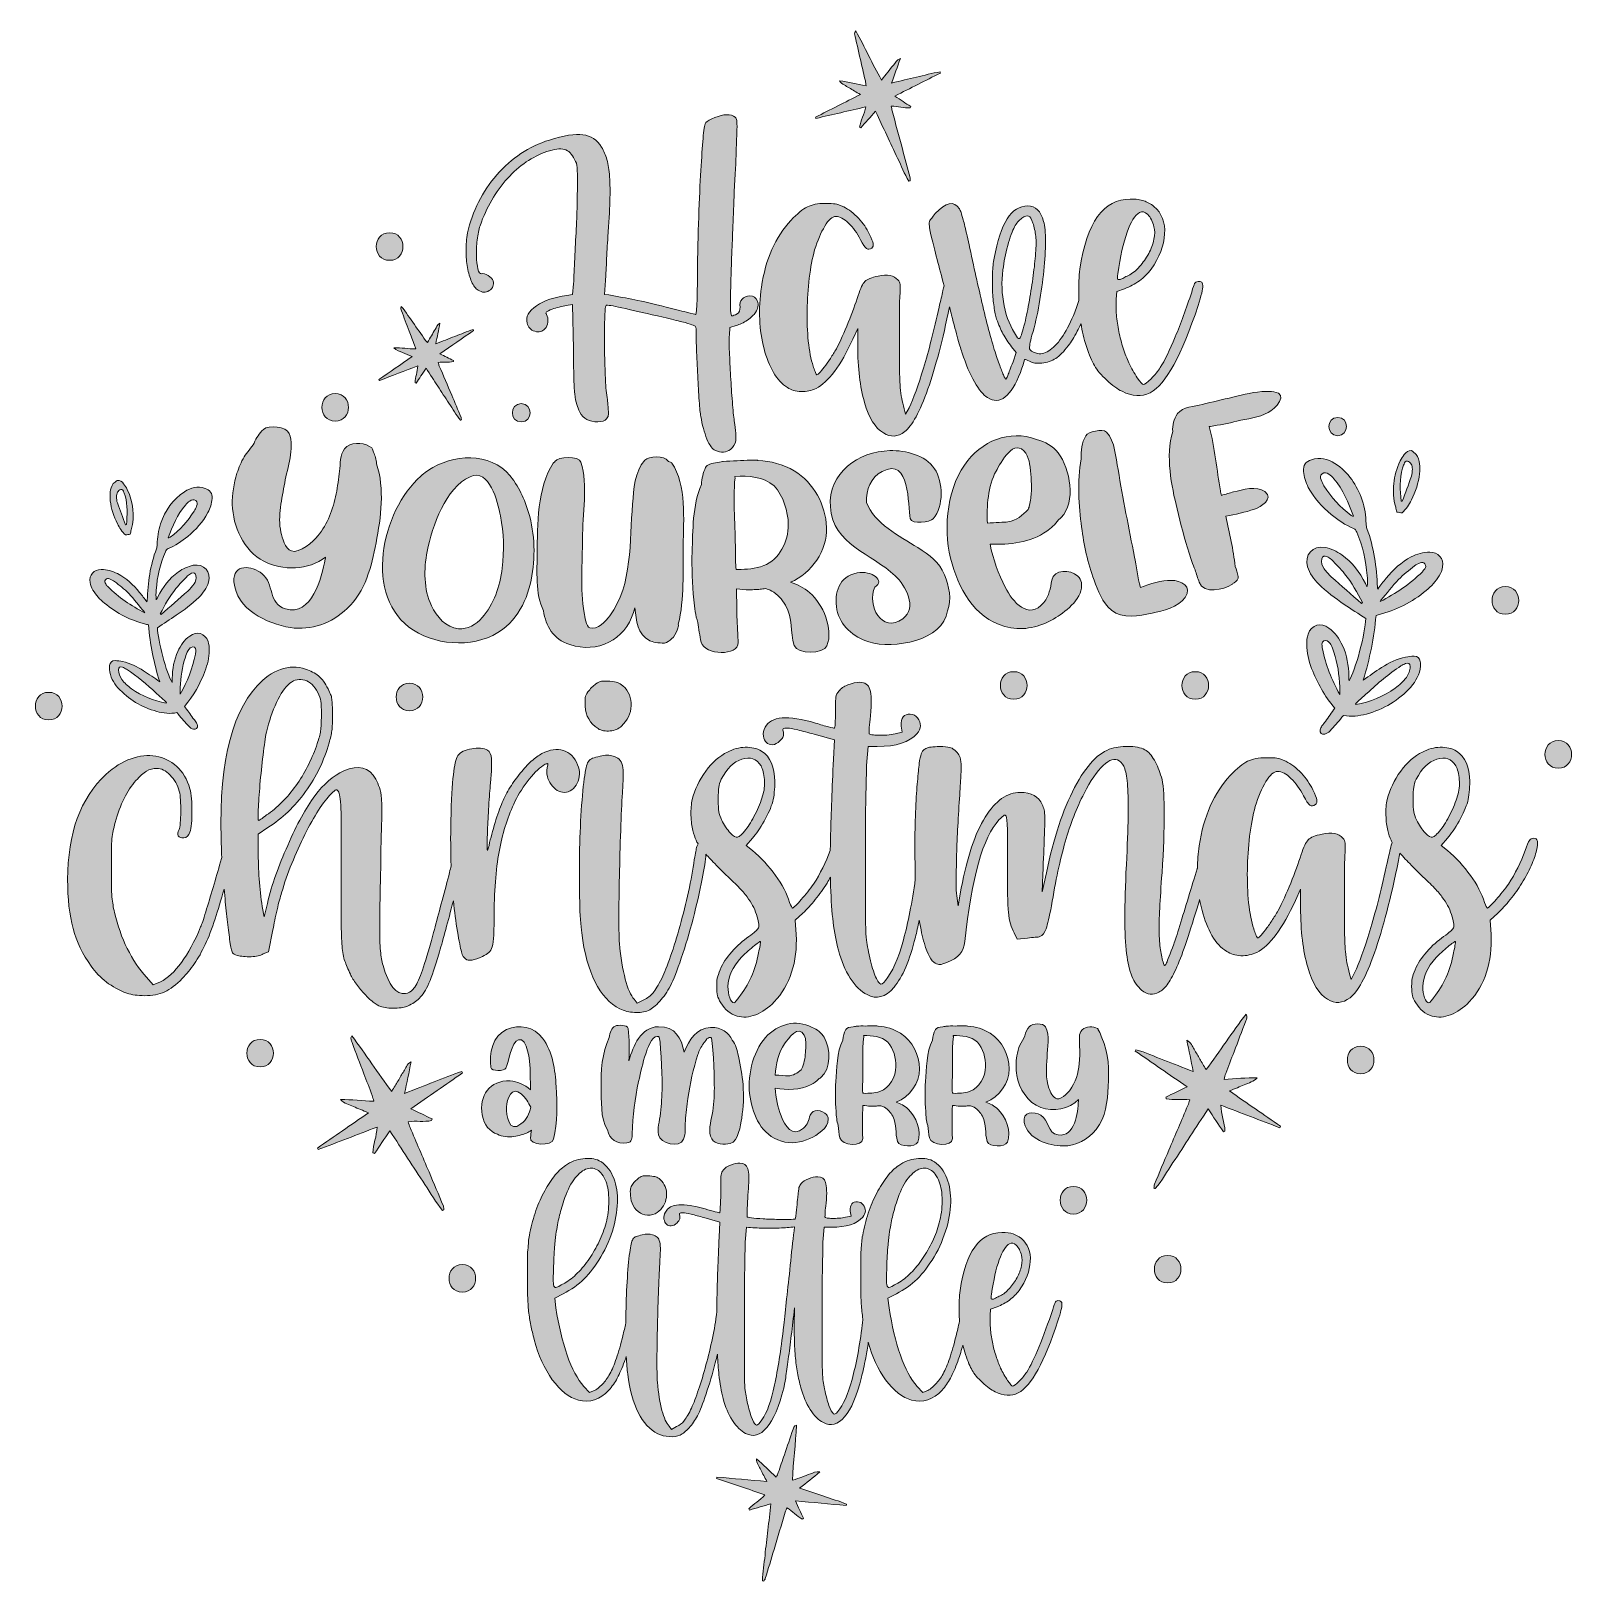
# Model space of a CAD drawing. Header units: inches. Extents: x 72 to 1008, y -1010 to -70.
import ezdxf

# ---------------------------------------------------------------- set-up
doc = ezdxf.new("R2010")
doc.units = ezdxf.units.IN
doc.header["$MEASUREMENT"] = 0
doc.layers.add('Layer 1', color=7, linetype='Continuous')

# ---------------------------------------------------------------- blocks, each defined once
blk = doc.blocks.new('block 2')
at = {"layer": 'Layer 1', "true_color": 0x71020c}
h = blk.add_hatch(color=16, dxfattribs=at)
h.dxf.hatch_style = 2
edge = h.paths.add_edge_path()
edge.add_spline(control_points=[(547.58, -123.13), (557.53, -120.83), (567.48, -118.54), (577.76, -116.17), (576.96, -120.67), (574.66, -124.38), (573.97, -128.49), (574.21, -128.61), (574.46, -128.74), (574.71, -128.87), (577.6, -125.64), (580.5, -122.41), (583.7, -118.85), (586.08, -123.93), (588.28, -128.64), (590.5, -133.35), (592.68, -138), (594.78, -142.7), (597.09, -147.29), (599.4, -151.89), (601.1, -156.82), (603.91, -161.16), (604.14, -161.09), (604.38, -161.02), (604.61, -160.96), (604.62, -160.33), (604.75, -159.68), (604.6, -159.09), (603.07, -153.22), (601.51, -147.36), (599.94, -141.5), (597.88, -133.85), (595.8, -126.21), (593.75, -118.57), (593.51, -117.68), (593.42, -116.76), (593.23, -115.73), (597.17, -115.64), (600.91, -117.07), (604.72, -116.74), (604.81, -116.48), (604.91, -116.21), (605, -115.95), (601.93, -113.9), (598.85, -111.85), (595.42, -109.56), (604.91, -104.78), (613.96, -100.22), (623, -95.66), (622.93, -95.43), (622.85, -95.2), (622.78, -94.97), (617.93, -95.56), (613.26, -97.1), (608.5, -98.15), (603.63, -99.22), (598.8, -100.43), (593.41, -101.71), (595.27, -96.51), (596.91, -91.91), (598.72, -86.83), (596.32, -87.69), (595.7, -89.56), (594.54, -90.84), (593.29, -92.21), (592.23, -93.73), (591.08, -95.18), (589.93, -96.62), (588.76, -98.05), (587.29, -99.88), (581.73, -90.05), (577.27, -79.99), (571.66, -70.15), (570.61, -71.5), (571.13, -72.52), (571.32, -73.4), (572.48, -78.72), (573.73, -84.03), (574.95, -89.34), (575.8, -93.05), (576.67, -96.75), (577.5, -100.46), (577.7, -101.33), (577.75, -102.23), (577.91, -103.4), (572.42, -102.43), (567.26, -100.94), (561.88, -100.38), (563.37, -102.54), (565.71, -103.34), (567.71, -104.61), (569.77, -105.92), (571.91, -107.12), (574.51, -108.66), (565.12, -113.39), (556.21, -117.88), (547.29, -122.36), (547.39, -122.62), (547.49, -122.87), (547.58, -123.13)], knot_values=[0, 0, 0, 0, 1, 1, 1, 2, 2, 2, 3, 3, 3, 4, 4, 4, 5, 5, 5, 6, 6, 6, 7, 7, 7, 8, 8, 8, 9, 9, 9, 10, 10, 10, 11, 11, 11, 12, 12, 12, 13, 13, 13, 14, 14, 14, 15, 15, 15, 16, 16, 16, 17, 17, 17, 18, 18, 18, 19, 19, 19, 20, 20, 20, 21, 21, 21, 22, 22, 22, 23, 23, 23, 24, 24, 24, 25, 25, 25, 26, 26, 26, 27, 27, 27, 28, 28, 28, 29, 29, 29, 30, 30, 30, 31, 31, 31, 32, 32, 32, 33, 33, 33, 33], degree=3, periodic=1)
h = blk.add_hatch(color=16, dxfattribs=at)
h.dxf.hatch_style = 2
edge = h.paths.add_edge_path()
edge.add_spline(control_points=[(338.76, -222.11), (339.83, -224.56), (341.15, -226.27), (342.72, -227.25), (345.07, -228.82), (347.32, -228.91), (349.48, -227.54), (351.63, -226.17), (352.41, -224.22), (351.82, -221.67), (351.43, -220.49), (350.4, -219.42), (348.74, -218.44), (347.07, -217.46), (345.76, -217.07), (344.78, -217.27), (343.8, -217.46), (343.06, -216.49), (342.58, -214.33), (342.08, -212.18), (341.79, -209.59), (341.7, -206.55), (341.59, -203.52), (341.74, -200.29), (342.14, -196.86), (342.53, -193.44), (343.11, -190.55), (343.9, -188.2), (347.81, -177.05), (353.34, -167.51), (360.48, -159.58), (367.62, -151.65), (375.6, -146.22), (384.41, -143.29), (388.91, -141.72), (392.43, -141.28), (394.98, -141.97), (397.52, -142.65), (399.57, -144.66), (401.14, -147.98), (402.12, -149.55), (402.66, -151.17), (402.76, -152.83), (402.86, -154.49), (402.9, -157.77), (402.9, -162.66), (402.9, -165.01), (402.86, -168.73), (402.76, -173.82), (402.66, -178.91), (402.46, -184.39), (402.17, -190.26), (401.88, -196.13), (401.58, -202.05), (401.29, -208.02), (401, -213.99), (400.75, -219.13), (400.56, -223.43), (400.56, -223.43), (399.97, -229.89), (399.97, -229.89), (399.97, -229.89), (396.45, -230.48), (396.45, -230.48), (389, -231.46), (382.89, -233.56), (378.1, -236.79), (373.3, -240.02), (371.39, -243.49), (372.37, -247.21), (372.96, -249.76), (374.53, -251.42), (377.07, -252.2), (379.61, -252.98), (381.67, -252.49), (383.24, -250.73), (384.21, -249.76), (384.8, -248.38), (385, -246.62), (385.19, -244.86), (384.9, -243.3), (384.11, -241.93), (383.72, -241.34), (383.72, -240.85), (384.11, -240.46), (384.51, -240.07), (385.68, -239.48), (387.64, -238.7), (388.81, -238.31), (390.23, -237.92), (391.89, -237.52), (393.56, -237.13), (394.98, -236.84), (396.15, -236.64), (396.15, -236.64), (399.97, -236.05), (399.97, -236.05), (399.97, -236.05), (400.56, -263.06), (400.56, -263.06), (400.56, -269.92), (400.6, -275.49), (400.7, -279.8), (400.8, -284.1), (401, -287.58), (401.29, -290.22), (401.58, -292.86), (401.97, -294.96), (402.46, -296.53), (402.95, -298.1), (403.59, -299.66), (404.37, -301.23), (406.52, -305.14), (410.14, -307.1), (415.23, -307.1), (417.78, -307.1), (419.54, -306.51), (420.52, -305.34), (420.91, -304.95), (421.2, -304.56), (421.4, -304.16), (421.59, -303.77), (421.69, -302.99), (421.69, -301.81), (421.69, -300.64), (421.59, -298.88), (421.4, -296.53), (421.2, -294.18), (420.81, -290.86), (420.22, -286.55), (420.03, -284.4), (419.83, -280.53), (419.64, -274.95), (419.44, -269.37), (419.35, -263.65), (419.35, -257.78), (419.35, -248.97), (419.44, -243.2), (419.64, -240.46), (419.83, -237.72), (420.12, -236.35), (420.52, -236.35), (422.08, -236.35), (425.9, -237.04), (431.97, -238.4), (438.03, -239.77), (445.66, -241.54), (454.87, -243.69), (459.76, -244.86), (463.57, -245.79), (466.31, -246.48), (469.05, -247.16), (471.06, -247.75), (472.33, -248.24), (473.6, -248.73), (474.34, -249.12), (474.54, -249.41), (474.73, -249.71), (474.83, -250.14), (474.83, -250.73), (474.83, -253.67), (474.93, -257.73), (475.12, -262.92), (475.32, -268.1), (475.56, -273.48), (475.86, -279.06), (476.15, -284.64), (476.44, -289.73), (476.74, -294.33), (477.03, -298.93), (477.37, -302.11), (477.77, -303.87), (478.55, -308.96), (479.77, -313.51), (481.44, -317.52), (483.1, -321.53), (484.81, -323.83), (486.57, -324.42), (490.09, -325.98), (493.13, -325.79), (495.67, -323.83), (497.43, -322.46), (498.51, -320.7), (498.9, -318.55), (499.29, -316.4), (499, -312.38), (498.02, -306.51), (497.63, -303.77), (497.24, -299.91), (496.85, -294.91), (496.45, -289.92), (496.11, -284.79), (495.82, -279.5), (495.53, -274.22), (495.28, -269.28), (495.09, -264.68), (494.89, -260.08), (494.89, -256.7), (495.09, -254.55), (495.09, -254.55), (495.38, -249.85), (495.38, -249.85), (495.38, -249.85), (499.2, -248.68), (499.2, -248.68), (501.35, -248.09), (503.6, -247.02), (505.95, -245.45), (508.3, -243.88), (509.96, -242.32), (510.94, -240.75), (512.5, -238.4), (512.89, -236.15), (512.11, -234), (511.33, -231.85), (509.76, -230.77), (507.41, -230.77), (505.46, -230.77), (503.89, -231.41), (502.72, -232.68), (501.55, -233.95), (501.15, -235.57), (501.55, -237.52), (501.55, -239.48), (500.96, -240.85), (499.78, -241.63), (498.21, -242.42), (497.14, -242.81), (496.55, -242.81), (496.16, -242.81), (495.92, -241.73), (495.82, -239.58), (495.72, -237.42), (495.72, -233.51), (495.82, -227.83), (495.92, -222.16), (496.16, -214.48), (496.55, -204.79), (496.94, -195.1), (497.43, -182.72), (498.02, -167.65), (498.61, -157.28), (499, -149.16), (499.2, -143.29), (499.39, -137.41), (499.53, -133.01), (499.63, -130.08), (499.73, -127.14), (499.68, -125.23), (499.49, -124.35), (499.29, -123.47), (499, -122.84), (498.61, -122.44), (497.43, -121.27), (495.67, -120.78), (493.32, -120.97), (491.37, -120.97), (489.02, -121.52), (486.28, -122.59), (483.54, -123.67), (481.68, -124.69), (480.7, -125.67), (480.11, -126.26), (479.62, -128.85), (479.23, -133.45), (478.84, -138.05), (478.4, -144.17), (477.91, -151.8), (477.42, -159.43), (476.98, -168.49), (476.59, -178.95), (476.2, -189.43), (475.9, -200.83), (475.71, -213.16), (475.71, -221.18), (475.61, -227.98), (475.42, -233.56), (475.22, -239.14), (474.93, -241.93), (474.54, -241.93), (474.34, -241.93), (472.48, -241.48), (468.96, -240.6), (465.44, -239.72), (461.32, -238.7), (456.63, -237.52), (448.99, -235.57), (442.68, -234.1), (437.69, -233.12), (432.7, -232.14), (427.46, -231.16), (421.99, -230.18), (421.99, -230.18), (419.35, -229.89), (419.35, -229.89), (419.35, -229.89), (419.93, -221.38), (419.93, -221.38), (420.12, -219.03), (420.32, -215.26), (420.52, -210.07), (420.71, -204.89), (421.01, -199.85), (421.4, -194.95), (421.99, -186.54), (422.38, -179.39), (422.57, -173.52), (422.77, -167.65), (422.72, -162.66), (422.43, -158.55), (422.13, -154.44), (421.59, -150.97), (420.81, -148.13), (420.03, -145.29), (418.95, -142.8), (417.58, -140.64), (414.84, -136.14), (411.07, -133.6), (406.28, -133.01), (401.48, -132.42), (394.68, -133.5), (385.88, -136.24), (373.55, -140.16), (362.93, -147.2), (354.02, -157.38), (345.12, -167.56), (339.2, -179.3), (336.26, -192.61), (335.68, -196.13), (335.38, -199.7), (335.38, -203.32), (335.38, -206.94), (335.68, -210.37), (336.26, -213.6), (336.85, -216.82), (337.68, -219.66), (338.76, -222.11)], knot_values=[0, 0, 0, 0, 1, 1, 1, 2, 2, 2, 3, 3, 3, 4, 4, 4, 5, 5, 5, 6, 6, 6, 7, 7, 7, 8, 8, 8, 9, 9, 9, 10, 10, 10, 11, 11, 11, 12, 12, 12, 13, 13, 13, 14, 14, 14, 15, 15, 15, 16, 16, 16, 17, 17, 17, 18, 18, 18, 19, 19, 19, 20, 20, 20, 21, 21, 21, 22, 22, 22, 23, 23, 23, 24, 24, 24, 25, 25, 25, 26, 26, 26, 27, 27, 27, 28, 28, 28, 29, 29, 29, 30, 30, 30, 31, 31, 31, 32, 32, 32, 33, 33, 33, 34, 34, 34, 35, 35, 35, 36, 36, 36, 37, 37, 37, 38, 38, 38, 39, 39, 39, 40, 40, 40, 41, 41, 41, 42, 42, 42, 43, 43, 43, 44, 44, 44, 45, 45, 45, 46, 46, 46, 47, 47, 47, 48, 48, 48, 49, 49, 49, 50, 50, 50, 51, 51, 51, 52, 52, 52, 53, 53, 53, 54, 54, 54, 55, 55, 55, 56, 56, 56, 57, 57, 57, 58, 58, 58, 59, 59, 59, 60, 60, 60, 61, 61, 61, 62, 62, 62, 63, 63, 63, 64, 64, 64, 65, 65, 65, 66, 66, 66, 67, 67, 67, 68, 68, 68, 69, 69, 69, 70, 70, 70, 71, 71, 71, 72, 72, 72, 73, 73, 73, 74, 74, 74, 75, 75, 75, 76, 76, 76, 77, 77, 77, 78, 78, 78, 79, 79, 79, 80, 80, 80, 81, 81, 81, 82, 82, 82, 83, 83, 83, 84, 84, 84, 85, 85, 85, 86, 86, 86, 87, 87, 87, 88, 88, 88, 89, 89, 89, 90, 90, 90, 91, 91, 91, 92, 92, 92, 93, 93, 93, 94, 94, 94, 95, 95, 95, 96, 96, 96, 97, 97, 97, 98, 98, 98, 99, 99, 99, 100, 100, 100, 101, 101, 101, 102, 102, 102, 103, 103, 103, 104, 104, 104, 105, 105, 105, 106, 106, 106, 107, 107, 107, 108, 108, 108, 109, 109, 109, 110, 110, 110, 111, 111, 111, 112, 112, 112, 112], degree=3, periodic=1)
h = blk.add_hatch(color=16, dxfattribs=at)
h.dxf.hatch_style = 2
edge = h.paths.add_edge_path()
edge.add_spline(control_points=[(516.07, -262.77), (517.54, -268.25), (519.45, -273.04), (521.8, -277.15), (524.14, -281.26), (526.98, -284.3), (530.31, -286.25), (532.46, -287.82), (535.2, -288.65), (538.53, -288.75), (541.86, -288.85), (544.89, -288.21), (547.63, -286.84), (555.07, -283.13), (562.5, -273.15), (569.94, -256.9), (569.94, -256.9), (572.88, -250.44), (572.88, -250.44), (572.88, -250.44), (572.88, -261.01), (572.88, -261.01), (572.88, -274.51), (574.24, -285.96), (576.99, -295.35), (579.73, -304.75), (583.54, -310.91), (588.44, -313.85), (592.74, -316.59), (597.05, -316.3), (601.35, -312.97), (605.85, -309.64), (610.55, -301.03), (615.45, -287.13), (620.07, -273.99), (624.43, -257.39), (628.54, -237.41), (628.97, -239.12), (629.41, -240.85), (629.83, -242.51), (631.2, -247.99), (632.47, -252.79), (633.65, -256.9), (634.82, -261.01), (635.7, -263.85), (636.29, -265.41), (638.44, -272.26), (640.89, -278.09), (643.63, -282.88), (646.37, -287.68), (649.01, -290.86), (651.56, -292.42), (655.27, -294.77), (658.84, -294.62), (662.27, -291.98), (665.69, -289.34), (668.77, -284.4), (671.52, -277.15), (672.11, -275.39), (672.64, -273.83), (673.13, -272.46), (673.62, -271.09), (673.87, -270.31), (673.87, -270.11), (673.87, -269.52), (674.01, -269.23), (674.31, -269.23), (674.6, -269.23), (675.53, -269.62), (677.1, -270.4), (678.07, -270.99), (679.15, -271.33), (680.32, -271.43), (681.5, -271.53), (682.86, -271.58), (684.43, -271.58), (687.76, -271.19), (690.6, -270.21), (692.95, -268.64), (695.3, -267.08), (697.84, -264.53), (700.58, -261.01), (702.34, -258.66), (704.15, -255.72), (706.01, -252.2), (706.81, -250.69), (707.55, -249.17), (708.28, -247.66), (708.88, -252.03), (709.97, -256.62), (711.58, -261.45), (713.24, -266.44), (714.86, -270.31), (716.43, -273.04), (717.99, -275.79), (720.49, -278.72), (723.91, -281.85), (727.34, -284.98), (730.42, -287.24), (733.16, -288.6), (739.42, -291.74), (745.1, -292.03), (750.19, -289.48), (759.77, -284.4), (769.46, -266.78), (779.25, -236.64), (781.21, -230.58), (782.19, -226.56), (782.19, -224.6), (782.19, -222.65), (781.21, -221.77), (779.25, -221.96), (778.27, -222.16), (777.59, -222.6), (777.2, -223.28), (776.8, -223.97), (776.22, -225.68), (775.43, -228.42), (772.11, -238.4), (768.78, -247.46), (765.45, -255.58), (762.12, -263.7), (759.09, -269.92), (756.35, -274.22), (754.98, -276.37), (753.12, -278.62), (750.78, -280.97), (748.43, -283.32), (746.86, -284.49), (746.08, -284.49), (745.49, -284.49), (744.27, -283.13), (742.41, -280.38), (740.55, -277.64), (738.84, -274.61), (737.27, -271.28), (736.1, -268.74), (734.97, -265.8), (733.9, -262.48), (732.82, -259.15), (731.94, -255.77), (731.25, -252.35), (730.57, -248.92), (730.08, -245.55), (729.78, -242.22), (729.49, -238.89), (729.44, -235.76), (729.64, -232.82), (729.64, -232.82), (729.93, -228.13), (729.93, -228.13), (729.93, -228.13), (734.63, -226.37), (734.63, -226.37), (737.95, -225.19), (740.99, -223.58), (743.73, -221.52), (746.47, -219.47), (748.82, -217.17), (750.78, -214.62), (755.86, -207.39), (758.6, -200.24), (759, -193.19), (759.39, -186.15), (757.23, -180.57), (752.54, -176.46), (750.38, -174.89), (748.33, -173.77), (746.37, -173.08), (744.41, -172.4), (741.68, -172.06), (738.15, -172.06), (721.9, -172.06), (711.73, -186.25), (707.62, -214.62), (707.03, -218.73), (706.79, -224.02), (706.89, -230.48), (706.9, -231.56), (706.94, -232.59), (706.98, -233.63), (705.94, -236.83), (704.83, -239.85), (703.66, -242.66), (701.41, -248.04), (699.01, -252.54), (696.47, -256.16), (693.93, -259.79), (691.33, -262.43), (688.69, -264.09), (686.05, -265.75), (683.55, -266.2), (681.2, -265.41), (678.66, -264.63), (677.29, -263.75), (677.1, -262.77), (676.9, -261.79), (677.39, -259.05), (678.56, -254.55), (680.32, -248.68), (681.79, -242.32), (682.97, -235.47), (684.14, -228.62), (685.07, -221.96), (685.75, -215.5), (686.44, -209.04), (686.78, -203.13), (686.78, -197.74), (686.78, -192.36), (686.39, -188.3), (685.61, -185.56), (683.85, -179.3), (680.62, -176.17), (675.92, -176.17), (666.13, -176.17), (659.38, -186.73), (655.66, -207.87), (655.08, -210.61), (654.73, -213.7), (654.64, -217.12), (654.53, -220.54), (654.53, -224.02), (654.64, -227.54), (654.73, -231.06), (655.03, -234.34), (655.52, -237.37), (656, -240.41), (656.55, -242.91), (657.13, -244.86), (658.31, -248.19), (659.58, -251.13), (660.95, -253.67), (662.31, -256.21), (664.08, -258.86), (666.23, -261.59), (666.23, -261.59), (668.88, -265.12), (668.88, -265.12), (668.88, -265.12), (667.11, -270.69), (667.11, -270.69), (665.54, -274.61), (664.47, -277.35), (663.88, -278.92), (663.3, -280.48), (662.9, -281.26), (662.71, -281.26), (662.51, -281.26), (662.02, -280.38), (661.24, -278.62), (660.46, -276.86), (659.58, -274.61), (658.6, -271.87), (657.62, -269.33), (656.49, -265.9), (655.22, -261.59), (653.95, -257.29), (652.63, -252.49), (651.26, -247.21), (649.89, -241.93), (648.52, -236.25), (647.15, -230.18), (645.78, -224.12), (644.41, -218.05), (643.04, -211.98), (641.47, -204.55), (640.2, -198.67), (639.22, -194.37), (638.24, -190.06), (637.46, -186.84), (636.87, -184.68), (636.29, -182.53), (635.85, -181.01), (635.55, -180.13), (635.26, -179.25), (634.92, -178.51), (634.53, -177.93), (631.2, -172.84), (626.31, -173.82), (619.85, -180.86), (618.09, -183.02), (617.01, -184.44), (616.62, -185.12), (616.23, -185.81), (616.13, -186.93), (616.32, -188.5), (616.32, -189.28), (616.77, -191.53), (617.65, -195.25), (618.53, -198.97), (619.66, -203.42), (621.02, -208.61), (622.34, -213.59), (623.75, -218.96), (625.25, -224.67), (625.03, -225.42), (624.8, -226.35), (624.55, -227.54), (623.96, -230.28), (623.17, -233.61), (622.2, -237.52), (619.06, -251.81), (615.93, -264.14), (612.8, -274.51), (609.67, -284.89), (606.73, -292.91), (604, -298.58), (604, -298.58), (601.94, -302.4), (601.94, -302.4), (601.94, -302.4), (601.06, -299.17), (601.06, -299.17), (600.47, -296.82), (599.98, -294.72), (599.59, -292.86), (599.2, -291), (598.9, -288.8), (598.71, -286.25), (598.52, -283.71), (598.37, -280.63), (598.27, -277.01), (598.17, -273.39), (598.12, -268.74), (598.12, -263.06), (598.12, -256.8), (598.12, -250.54), (598.12, -244.27), (598.12, -238.01), (598.22, -233.71), (598.42, -231.36), (598.61, -227.44), (598.66, -224.95), (598.56, -223.87), (598.46, -222.8), (598.02, -221.87), (597.24, -221.08), (594.9, -218.34), (590.88, -217.56), (585.21, -218.73), (581.29, -219.52), (578.65, -220.6), (577.28, -221.96), (575.91, -223.33), (574.54, -226.17), (573.17, -230.48), (571.6, -235.37), (569.6, -240.85), (567.15, -246.92), (564.7, -252.98), (562.31, -258.27), (559.96, -262.77), (558.79, -264.73), (557.56, -266.69), (556.29, -268.64), (555.02, -270.6), (553.8, -272.36), (552.62, -273.92), (551.45, -275.49), (550.42, -276.71), (549.54, -277.59), (548.66, -278.47), (548.12, -278.72), (547.92, -278.33), (547.73, -278.14), (547.43, -277.55), (547.04, -276.57), (546.65, -275.59), (546.26, -274.51), (545.87, -273.34), (544.5, -269.23), (543.52, -264.19), (542.93, -258.22), (542.35, -252.25), (542.1, -245.99), (542.2, -239.43), (542.3, -232.88), (542.73, -226.37), (543.52, -219.91), (544.3, -213.45), (545.38, -207.77), (546.75, -202.88), (548.51, -197.21), (550.57, -192.41), (552.91, -188.5), (555.26, -184.58), (557.51, -182.62), (559.67, -182.62), (562.01, -182.62), (564.56, -183.95), (567.3, -186.59), (570.04, -189.23), (572.48, -192.61), (574.64, -196.72), (576.01, -199.46), (577.18, -201.22), (578.16, -202), (579.14, -202.78), (580.22, -202.69), (581.39, -201.71), (582.17, -201.12), (582.46, -200.24), (582.27, -199.06), (582.07, -197.89), (581.29, -195.94), (579.92, -193.19), (578.35, -189.87), (576.15, -186.69), (573.32, -183.65), (570.48, -180.62), (567.49, -178.32), (564.36, -176.75), (562.21, -175.78), (560.5, -175.19), (559.22, -174.99), (557.95, -174.8), (555.95, -174.7), (553.21, -174.7), (548.7, -174.7), (545.08, -175.39), (542.35, -176.75), (539.6, -178.12), (536.28, -180.86), (532.36, -184.97), (522.97, -194.95), (517, -208.46), (514.46, -225.49), (513.48, -232.14), (513.13, -238.65), (513.43, -245.01), (513.72, -251.37), (514.6, -257.29), (516.07, -262.77)], knot_values=[0, 0, 0, 0, 1, 1, 1, 2, 2, 2, 3, 3, 3, 4, 4, 4, 5, 5, 5, 6, 6, 6, 7, 7, 7, 8, 8, 8, 9, 9, 9, 10, 10, 10, 11, 11, 11, 12, 12, 12, 13, 13, 13, 14, 14, 14, 15, 15, 15, 16, 16, 16, 17, 17, 17, 18, 18, 18, 19, 19, 19, 20, 20, 20, 21, 21, 21, 22, 22, 22, 23, 23, 23, 24, 24, 24, 25, 25, 25, 26, 26, 26, 27, 27, 27, 28, 28, 28, 29, 29, 29, 30, 30, 30, 31, 31, 31, 32, 32, 32, 33, 33, 33, 34, 34, 34, 35, 35, 35, 36, 36, 36, 37, 37, 37, 38, 38, 38, 39, 39, 39, 40, 40, 40, 41, 41, 41, 42, 42, 42, 43, 43, 43, 44, 44, 44, 45, 45, 45, 46, 46, 46, 47, 47, 47, 48, 48, 48, 49, 49, 49, 50, 50, 50, 51, 51, 51, 52, 52, 52, 53, 53, 53, 54, 54, 54, 55, 55, 55, 56, 56, 56, 57, 57, 57, 58, 58, 58, 59, 59, 59, 60, 60, 60, 61, 61, 61, 62, 62, 62, 63, 63, 63, 64, 64, 64, 65, 65, 65, 66, 66, 66, 67, 67, 67, 68, 68, 68, 69, 69, 69, 70, 70, 70, 71, 71, 71, 72, 72, 72, 73, 73, 73, 74, 74, 74, 75, 75, 75, 76, 76, 76, 77, 77, 77, 78, 78, 78, 79, 79, 79, 80, 80, 80, 81, 81, 81, 82, 82, 82, 83, 83, 83, 84, 84, 84, 85, 85, 85, 86, 86, 86, 87, 87, 87, 88, 88, 88, 89, 89, 89, 90, 90, 90, 91, 91, 91, 92, 92, 92, 93, 93, 93, 94, 94, 94, 95, 95, 95, 96, 96, 96, 97, 97, 97, 98, 98, 98, 99, 99, 99, 100, 100, 100, 101, 101, 101, 102, 102, 102, 103, 103, 103, 104, 104, 104, 105, 105, 105, 106, 106, 106, 107, 107, 107, 108, 108, 108, 109, 109, 109, 110, 110, 110, 111, 111, 111, 112, 112, 112, 113, 113, 113, 114, 114, 114, 115, 115, 115, 116, 116, 116, 117, 117, 117, 118, 118, 118, 119, 119, 119, 120, 120, 120, 121, 121, 121, 122, 122, 122, 123, 123, 123, 124, 124, 124, 125, 125, 125, 126, 126, 126, 127, 127, 127, 128, 128, 128, 129, 129, 129, 130, 130, 130, 131, 131, 131, 132, 132, 132, 133, 133, 133, 134, 134, 134, 135, 135, 135, 136, 136, 136, 137, 137, 137, 138, 138, 138, 139, 139, 139, 140, 140, 140, 141, 141, 141, 142, 142, 142, 143, 143, 143, 144, 144, 144, 144], degree=3, periodic=1)
edge = h.paths.add_edge_path()
edge.add_spline(control_points=[(730.52, -217.27), (732.08, -206.89), (733.99, -198.53), (736.24, -192.16), (738.49, -185.81), (740.99, -181.84), (743.73, -180.28), (745.3, -179.3), (746.96, -179.69), (748.72, -181.45), (750.48, -183.21), (751.75, -185.66), (752.54, -188.79), (753.12, -190.95), (753.12, -193.49), (752.54, -196.42), (751.95, -199.36), (750.87, -202.25), (749.31, -205.08), (747.74, -207.92), (745.88, -210.56), (743.73, -213.01), (741.57, -215.46), (739.33, -217.27), (736.98, -218.44), (736, -218.83), (735.07, -219.28), (734.19, -219.76), (733.31, -220.25), (732.57, -220.6), (731.99, -220.79), (731.01, -220.99), (730.47, -220.93), (730.37, -220.64), (730.27, -220.35), (730.32, -219.22), (730.52, -217.27)], knot_values=[0, 0, 0, 0, 1, 1, 1, 2, 2, 2, 3, 3, 3, 4, 4, 4, 5, 5, 5, 6, 6, 6, 7, 7, 7, 8, 8, 8, 9, 9, 9, 10, 10, 10, 11, 11, 11, 12, 12, 12, 12], degree=3, periodic=1)
edge = h.paths.add_edge_path()
edge.add_spline(control_points=[(661.68, -236.79), (660.21, -229.65), (659.97, -222.36), (660.95, -214.92), (661.54, -210.22), (662.51, -205.33), (663.88, -200.24), (665.25, -195.15), (666.62, -191.33), (667.99, -188.79), (669.17, -186.64), (670.64, -184.93), (672.4, -183.65), (674.16, -182.38), (675.53, -181.94), (676.51, -182.33), (677.48, -182.72), (678.37, -184.14), (679.15, -186.59), (679.93, -189.04), (680.52, -191.73), (680.91, -194.66), (681.1, -197.21), (681.06, -200.58), (680.76, -204.79), (680.47, -209), (679.98, -213.55), (679.3, -218.44), (678.61, -223.33), (677.83, -228.32), (676.95, -233.41), (676.07, -238.5), (675.14, -243.1), (674.16, -247.21), (672.79, -252.3), (671.86, -255.28), (671.37, -256.16), (670.88, -257.04), (670.15, -256.7), (669.17, -255.14), (665.65, -250.05), (663.15, -243.93), (661.68, -236.79)], knot_values=[0, 0, 0, 0, 1, 1, 1, 2, 2, 2, 3, 3, 3, 4, 4, 4, 5, 5, 5, 6, 6, 6, 7, 7, 7, 8, 8, 8, 9, 9, 9, 10, 10, 10, 11, 11, 11, 12, 12, 12, 13, 13, 13, 14, 14, 14, 14], degree=3, periodic=1)
h = blk.add_hatch(color=16, dxfattribs=at)
h.dxf.hatch_style = 2
edge = h.paths.add_edge_path()
edge.add_spline(control_points=[(288.99, -209.18), (299.75, -209.18), (299.76, -192.46), (288.99, -192.46), (278.23, -192.46), (278.21, -209.18), (288.99, -209.18)], knot_values=[0, 0, 0, 0, 1, 1, 1, 2, 2, 2, 2], degree=3, periodic=1)
h = blk.add_hatch(color=16, dxfattribs=at)
h.dxf.hatch_style = 2
edge = h.paths.add_edge_path()
edge.add_spline(control_points=[(296.2, -239.72), (297.73, -243.84), (299.31, -247.93), (300.88, -252.04), (301.97, -254.9), (303.08, -257.76), (304.16, -260.63), (304.41, -261.3), (304.56, -262.01), (304.82, -262.92), (300.32, -262.77), (296.04, -262.15), (291.68, -262.31), (293.11, -263.86), (295.07, -264.25), (296.81, -265.04), (298.6, -265.85), (300.44, -266.57), (302.69, -267.51), (295.72, -272.33), (289.11, -276.91), (282.49, -281.48), (282.6, -281.68), (282.7, -281.87), (282.81, -282.06), (290.49, -279.12), (298.18, -276.18), (306.12, -273.14), (305.99, -276.82), (304.56, -280.03), (304.47, -283.39), (304.68, -283.47), (304.89, -283.54), (305.1, -283.62), (307.05, -280.72), (309, -277.81), (311.16, -274.62), (313.63, -278.4), (315.91, -281.92), (318.2, -285.43), (320.47, -288.9), (322.67, -292.41), (325.02, -295.82), (327.38, -299.23), (329.29, -302.97), (332.02, -306.13), (332.2, -306.05), (332.38, -305.97), (332.56, -305.89), (332.49, -305.39), (332.53, -304.85), (332.34, -304.4), (330.47, -299.89), (328.56, -295.38), (326.65, -290.88), (324.16, -285.01), (321.64, -279.14), (319.15, -273.26), (318.86, -272.59), (318.68, -271.86), (318.42, -271.05), (321.56, -270.55), (324.7, -271.27), (327.7, -270.58), (327.75, -270.36), (327.8, -270.14), (327.84, -269.92), (325.16, -268.63), (322.47, -267.33), (319.48, -265.89), (326.52, -261.01), (333.23, -256.36), (339.94, -251.71), (339.86, -251.53), (339.77, -251.36), (339.69, -251.18), (335.88, -252.2), (332.33, -253.95), (328.64, -255.32), (324.88, -256.72), (321.16, -258.23), (317, -259.85), (317.9, -255.49), (318.69, -251.63), (319.57, -247.37), (317.75, -248.33), (317.47, -249.89), (316.68, -251.05), (315.84, -252.28), (315.16, -253.61), (314.4, -254.9), (313.65, -256.18), (312.88, -257.45), (311.91, -259.07), (306.37, -251.85), (301.69, -244.32), (296.11, -237.08), (295.43, -238.28), (295.95, -239.03), (296.2, -239.72)], knot_values=[0, 0, 0, 0, 1, 1, 1, 2, 2, 2, 3, 3, 3, 4, 4, 4, 5, 5, 5, 6, 6, 6, 7, 7, 7, 8, 8, 8, 9, 9, 9, 10, 10, 10, 11, 11, 11, 12, 12, 12, 13, 13, 13, 14, 14, 14, 15, 15, 15, 16, 16, 16, 17, 17, 17, 18, 18, 18, 19, 19, 19, 20, 20, 20, 21, 21, 21, 22, 22, 22, 23, 23, 23, 24, 24, 24, 25, 25, 25, 26, 26, 26, 27, 27, 27, 28, 28, 28, 29, 29, 29, 30, 30, 30, 31, 31, 31, 32, 32, 32, 33, 33, 33, 33], degree=3, periodic=1)
h = blk.add_hatch(color=16, dxfattribs=at)
h.dxf.hatch_style = 2
edge = h.paths.add_edge_path()
edge.add_spline(control_points=[(256.02, -306.7), (266.77, -306.7), (266.79, -289.98), (256.02, -289.98), (245.26, -289.98), (245.24, -306.7), (256.02, -306.7)], knot_values=[0, 0, 0, 0, 1, 1, 1, 2, 2, 2, 2], degree=3, periodic=1)
h = blk.add_hatch(color=16, dxfattribs=at)
h.dxf.hatch_style = 2
edge = h.paths.add_edge_path()
edge.add_spline(control_points=[(766.84, -302.08), (764.29, -305.46), (763.71, -309.19), (763.88, -313.03), (759.36, -327.68), (763.17, -346.06), (766.55, -359.87), (768.73, -368.91), (771.03, -378.01), (773.88, -386.81), (774.97, -389.97), (775.91, -393.63), (777.54, -396.76), (778.23, -399.39), (779.08, -401.9), (780.02, -404.38), (782.72, -411.77), (794.75, -408.89), (799.68, -405.68), (800.16, -405.39), (800.69, -404.99), (801.25, -404.68), (802.26, -404), (804.02, -402.24), (803.68, -400.79), (803.1, -398.67), (802.47, -396.75), (801.74, -394.75), (800.66, -384.65), (798.3, -374.48), (796.05, -364.37), (801.9, -363.2), (807.82, -361.92), (813.42, -360.08), (817.26, -358.74), (825.41, -353.88), (819.78, -349.42), (814.84, -345.61), (806.18, -348.25), (800.81, -349.58), (798.44, -350.22), (795.9, -350.9), (793.39, -351.75), (793.18, -350.81), (793.02, -349.77), (792.81, -348.83), (790.61, -336.64), (789.49, -322.49), (785.96, -309.98), (786.32, -309.99), (786.58, -309.93), (786.75, -309.89), (792.13, -309), (797.57, -308.01), (802.85, -306.7), (809.15, -305.14), (815.87, -304.58), (821.82, -301.49), (825.68, -299.51), (834.91, -289.99), (825.29, -288.89), (823.25, -288.64), (821.1, -288.69), (820.46, -288.65), (813.65, -288.79), (806.96, -290.61), (800.38, -292.14), (794.14, -293.59), (787.92, -295.12), (781.68, -296.56), (777.24, -297.59), (769.89, -298.13), (766.84, -302.08)], knot_values=[0, 0, 0, 0, 1, 1, 1, 2, 2, 2, 3, 3, 3, 4, 4, 4, 5, 5, 5, 6, 6, 6, 7, 7, 7, 8, 8, 8, 9, 9, 9, 10, 10, 10, 11, 11, 11, 12, 12, 12, 13, 13, 13, 14, 14, 14, 15, 15, 15, 16, 16, 16, 17, 17, 17, 18, 18, 18, 19, 19, 19, 20, 20, 20, 21, 21, 21, 22, 22, 22, 23, 23, 23, 24, 24, 24, 24], degree=3, periodic=1)
h = blk.add_hatch(color=16, dxfattribs=at)
h.dxf.hatch_style = 2
edge = h.paths.add_edge_path()
edge.add_spline(control_points=[(368.87, -307.17), (376.04, -307.17), (376.05, -296.02), (368.87, -296.02), (361.69, -296.02), (361.68, -307.17), (368.87, -307.17)], knot_values=[0, 0, 0, 0, 1, 1, 1, 2, 2, 2, 2], degree=3, periodic=1)
h = blk.add_hatch(color=16, dxfattribs=at)
h.dxf.hatch_style = 2
edge = h.paths.add_edge_path()
edge.add_spline(control_points=[(212.67, -391.56), (224.06, -397.48), (239.94, -397.31), (250.21, -389.09), (250.15, -389.52), (250.1, -389.87), (250.04, -390.3), (247.78, -401.41), (241.88, -425.3), (225.81, -420.49), (215.27, -417.33), (219.11, -405.03), (211.78, -399.22), (205.57, -394.2), (193.79, -392.91), (194.63, -404.09), (196.01, -420.85), (214.47, -429.44), (228.84, -431.8), (241.4, -433.82), (254.11, -429.04), (263.29, -420.31), (274.34, -409.72), (278.07, -395.01), (280.8, -380.52), (283.78, -364.9), (286.08, -347.78), (281.13, -332.48), (280.77, -329.95), (280.22, -327.57), (279.19, -325.39), (278.3, -323.58), (279.45, -323.56), (276.75, -321.95), (272.33, -319.38), (265.08, -319.26), (261.75, -323.49), (258.77, -327.05), (259.31, -332.71), (258.63, -336.95), (257.99, -341.56), (257.6, -346.2), (256.6, -350.84), (254.71, -359.96), (251.42, -368.98), (245.53, -376.3), (242.96, -379.49), (234.28, -387.04), (229.47, -385.4), (225.58, -384.06), (223.78, -377.26), (223.09, -373.97), (221, -364.2), (223.71, -353.69), (225.41, -344.01), (227.09, -334.5), (231.55, -323.52), (228.08, -314.1), (226.53, -309.98), (215.51, -308.98), (212.57, -311.67), (209.94, -313.96), (208.22, -316.82), (206.8, -319.98), (205.52, -322.82), (202.39, -325.57), (200.77, -328.35), (199, -331.47), (197.56, -334.81), (196.46, -338.29), (194.65, -344.23), (193.43, -351.06), (193.63, -357.29), (193.96, -370.17), (200.68, -385.46), (212.67, -391.56)], knot_values=[0, 0, 0, 0, 1, 1, 1, 2, 2, 2, 3, 3, 3, 4, 4, 4, 5, 5, 5, 6, 6, 6, 7, 7, 7, 8, 8, 8, 9, 9, 9, 10, 10, 10, 11, 11, 11, 12, 12, 12, 13, 13, 13, 14, 14, 14, 15, 15, 15, 16, 16, 16, 17, 17, 17, 18, 18, 18, 19, 19, 19, 20, 20, 20, 21, 21, 21, 22, 22, 22, 23, 23, 23, 24, 24, 24, 25, 25, 25, 25], degree=3, periodic=1)
h = blk.add_hatch(color=16, dxfattribs=at)
h.dxf.hatch_style = 2
edge = h.paths.add_edge_path()
edge.add_spline(control_points=[(863.92, -315.53), (871.09, -315.53), (871.11, -304.38), (863.92, -304.38), (856.75, -304.38), (856.74, -315.53), (863.92, -315.53)], knot_values=[0, 0, 0, 0, 1, 1, 1, 2, 2, 2, 2], degree=3, periodic=1)
h = blk.add_hatch(color=16, dxfattribs=at)
h.dxf.hatch_style = 2
edge = h.paths.add_edge_path()
edge.add_spline(control_points=[(708.53, -404.54), (708.24, -402.98), (707.45, -401.67), (706.34, -400.58), (701.74, -396.39), (691.84, -396.43), (690.57, -403.05), (689.61, -408.03), (689.13, -412.52), (685.76, -416.58), (676.41, -427.77), (666.8, -416.27), (662.3, -407.39), (658.27, -399.5), (654.98, -390.38), (653.1, -381.25), (665.17, -381.64), (677.41, -380.51), (687.54, -373.37), (689.97, -371.64), (692.59, -369.27), (694.71, -366.52), (695.28, -366.1), (695.75, -365.68), (696.22, -365.18), (705.32, -355.52), (701.89, -335.71), (694.34, -325.81), (691.28, -321.95), (686.58, -319.11), (681.37, -317.75), (664.67, -311.67), (647.79, -318.61), (637.56, -333.28), (626.37, -349.4), (624.48, -375.29), (630.06, -393.23), (635.54, -411.09), (645.26, -428.24), (665.81, -431.96), (675.31, -433.66), (685.03, -430.82), (693.05, -425.81), (699.67, -421.6), (710.04, -413.54), (708.53, -404.54)], knot_values=[0, 0, 0, 0, 1, 1, 1, 2, 2, 2, 3, 3, 3, 4, 4, 4, 5, 5, 5, 6, 6, 6, 7, 7, 7, 8, 8, 8, 9, 9, 9, 10, 10, 10, 11, 11, 11, 12, 12, 12, 13, 13, 13, 14, 14, 14, 15, 15, 15, 15], degree=3, periodic=1)
edge = h.paths.add_edge_path()
edge.add_spline(control_points=[(656.78, -337), (659.65, -331.77), (667.88, -316.03), (674.85, -326.19), (676.15, -328.06), (676.71, -330.37), (677.09, -332.62), (677.88, -338.09), (678.41, -343.59), (678.16, -349.2), (678.08, -352.04), (677.74, -354.91), (677.04, -357.65), (676.95, -358.37), (676.62, -359.21), (676.21, -360.15), (672.87, -363.76), (669.21, -366.97), (664, -367.73), (661.66, -368.03), (656.25, -367.93), (651.48, -368.63), (650.95, -358.35), (651.92, -345.94), (656.78, -337)], knot_values=[0, 0, 0, 0, 1, 1, 1, 2, 2, 2, 3, 3, 3, 4, 4, 4, 5, 5, 5, 6, 6, 6, 7, 7, 7, 8, 8, 8, 8], degree=3, periodic=1)
h = blk.add_hatch(color=16, dxfattribs=at)
h.dxf.hatch_style = 2
edge = h.paths.add_edge_path()
edge.add_spline(control_points=[(726.68, -421.26), (733.55, -426.81), (743.38, -424.97), (751.33, -423.11), (757.76, -421.69), (767.41, -419.35), (771.46, -413.55), (776.16, -406.92), (768.82, -403.24), (763.02, -403.2), (757.05, -403.2), (750.26, -405.12), (744.28, -407.53), (742.44, -401.7), (741.96, -394.04), (740.81, -389.08), (738.9, -380.33), (737.22, -371.45), (735.55, -362.57), (733.9, -353.78), (732.31, -344.88), (730.74, -336.08), (729.25, -328.23), (729.1, -319.35), (723.65, -313.28), (721.56, -311.07), (712.48, -313.14), (711.13, -315.52), (708.75, -319.68), (708.2, -324.59), (708.37, -329.55), (705.97, -343.08), (706.98, -358.22), (708.61, -370.85), (710.11, -381.81), (712.23, -392.66), (716.21, -402.99), (718.6, -409.43), (721.15, -416.73), (726.68, -421.26)], knot_values=[0, 0, 0, 0, 1, 1, 1, 2, 2, 2, 3, 3, 3, 4, 4, 4, 5, 5, 5, 6, 6, 6, 7, 7, 7, 8, 8, 8, 9, 9, 9, 10, 10, 10, 11, 11, 11, 12, 12, 12, 13, 13, 13, 13], degree=3, periodic=1)
h = blk.add_hatch(color=16, dxfattribs=at)
h.dxf.hatch_style = 2
edge = h.paths.add_edge_path()
edge.add_spline(control_points=[(357.57, -432.91), (369.37, -423.99), (374.58, -409.27), (376.05, -395.21), (377.55, -381.78), (375.96, -367.4), (370.72, -354.75), (369.02, -350.65), (366.95, -346.7), (364.52, -342.99), (364.45, -342.81), (364.28, -342.71), (364.2, -342.53), (353.25, -326.34), (331.12, -325.73), (315.18, -334.86), (312.6, -336.32), (310.17, -338.07), (307.9, -340), (284.34, -360.75), (272.16, -413.47), (303.58, -433.47), (319.08, -443.33), (342.69, -444.14), (357.57, -432.91)], knot_values=[0, 0, 0, 0, 1, 1, 1, 2, 2, 2, 3, 3, 3, 4, 4, 4, 5, 5, 5, 6, 6, 6, 7, 7, 7, 8, 8, 8, 8], degree=3, periodic=1)
edge = h.paths.add_edge_path()
edge.add_spline(control_points=[(314.35, -418.57), (309.68, -408.61), (309.68, -396.47), (311.85, -385.73), (314.93, -370.22), (322.93, -346.91), (337.8, -340.35), (349.75, -335.04), (354.37, -355.56), (356.24, -364.16), (358.33, -374.45), (358.54, -385.2), (357.26, -395.75), (355.93, -407), (352.17, -417.79), (345.11, -425.76), (341.35, -429.96), (336.27, -432.98), (330.76, -432.55), (323.33, -431.87), (317.6, -425.34), (314.35, -418.57)], knot_values=[0, 0, 0, 0, 1, 1, 1, 2, 2, 2, 3, 3, 3, 4, 4, 4, 5, 5, 5, 6, 6, 6, 7, 7, 7, 7], degree=3, periodic=1)
h = blk.add_hatch(color=16, dxfattribs=at)
h.dxf.hatch_style = 2
edge = h.paths.add_edge_path()
edge.add_spline(control_points=[(460.22, -332.08), (459.96, -331.73), (459.09, -331.44), (458.05, -331.15), (457.96, -330.97), (457.88, -330.88), (457.79, -330.71), (455.85, -327.58), (446.02, -327.77), (443.76, -330.35), (437.44, -337.48), (437.18, -347.74), (436.33, -356.93), (434.45, -379.35), (436.51, -405.56), (422.6, -424.78), (420.41, -427.8), (414.74, -433.45), (410.48, -432.03), (408.3, -431.27), (407.32, -424.84), (407.02, -422.9), (404.49, -408.44), (405.94, -392.59), (405.96, -377.93), (405.98, -363.19), (409.5, -345.55), (405.03, -331.48), (403.8, -327.68), (390.98, -327.97), (389.24, -331.08), (389.15, -331.26), (389.14, -331.43), (389.05, -331.61), (388.61, -331.68), (388.34, -331.85), (388.25, -332.11), (378.47, -347.23), (378.61, -369.52), (378.53, -386.99), (378.47, -396.29), (377.28, -411.79), (382.3, -421.66), (383.91, -430.92), (388.01, -438.83), (398.29, -442.16), (415.17, -447.68), (431.71, -439.41), (436.87, -422.6), (437.16, -421.73), (437.44, -420.77), (437.73, -419.9), (438.76, -427.74), (439.08, -435.91), (446.8, -439.79), (448.18, -440.53), (452.03, -441.24), (455.8, -441.33), (457.31, -440.67), (458.82, -439.92), (459.99, -438.72), (461.6, -437.27), (462.71, -435.36), (463.46, -433.36), (463.74, -432.49), (463.94, -431.71), (464.22, -430.84), (464.15, -430.48), (464.07, -430.13), (464.08, -429.69), (467.87, -414.95), (466.84, -396.85), (467.03, -382.11), (467.25, -366.66), (469.1, -345.38), (460.22, -332.08)], knot_values=[0, 0, 0, 0, 1, 1, 1, 2, 2, 2, 3, 3, 3, 4, 4, 4, 5, 5, 5, 6, 6, 6, 7, 7, 7, 8, 8, 8, 9, 9, 9, 10, 10, 10, 11, 11, 11, 12, 12, 12, 13, 13, 13, 14, 14, 14, 15, 15, 15, 16, 16, 16, 17, 17, 17, 18, 18, 18, 19, 19, 19, 20, 20, 20, 21, 21, 21, 22, 22, 22, 23, 23, 23, 24, 24, 24, 25, 25, 25, 25], degree=3, periodic=1)
h = blk.add_hatch(color=16, dxfattribs=at)
h.dxf.hatch_style = 2
edge = h.paths.add_edge_path()
edge.add_spline(control_points=[(572.48, -398.68), (561.48, -400.85), (558.45, -410.59), (560.3, -421), (562.02, -430.63), (570.48, -437.63), (579.59, -440.54), (594.73, -445.17), (624.75, -439.77), (627.23, -421.72), (630.15, -415.07), (628.16, -406.52), (625.46, -399.95), (622.2, -391.93), (616.51, -387.8), (609.3, -383.34), (597.86, -376.4), (583.09, -368.65), (578.15, -355.92), (577.92, -348.37), (580.76, -340.68), (587.61, -337.16), (605.21, -328.14), (603.02, -357.78), (604.78, -365.74), (605.6, -369.55), (616.83, -367.98), (618.68, -365.81), (625.05, -358.28), (624.89, -343.69), (619.42, -335.49), (613.85, -327.12), (601.93, -324.35), (592.44, -324.55), (573.12, -324.99), (554.87, -338.1), (556.28, -358.67), (557.96, -381.5), (581.26, -387), (595.58, -400.41), (601.93, -406.35), (609.23, -419.95), (600.23, -426.45), (587.4, -435.8), (578.29, -418.11), (583.27, -407.35), (590, -403.31), (581.33, -397.03), (572.48, -398.68)], knot_values=[0, 0, 0, 0, 1, 1, 1, 2, 2, 2, 3, 3, 3, 4, 4, 4, 5, 5, 5, 6, 6, 6, 7, 7, 7, 8, 8, 8, 9, 9, 9, 10, 10, 10, 11, 11, 11, 12, 12, 12, 13, 13, 13, 14, 14, 14, 15, 15, 15, 16, 16, 16, 16], degree=3, periodic=1)
h = blk.add_hatch(color=16, dxfattribs=at)
h.dxf.hatch_style = 2
edge = h.paths.add_edge_path()
edge.add_spline(control_points=[(846.12, -346.82), (849.61, -353.28), (854.3, -358.73), (860.06, -363.26), (864.25, -366.55), (868.5, -369.76), (873.53, -371.69), (874.67, -372.12), (875.03, -373.06), (875.45, -374.02), (879.15, -382.41), (881.06, -391.24), (881.84, -400.34), (882.02, -402.5), (882.1, -404.67), (881.75, -407), (881.41, -406.38), (881.06, -405.77), (880.75, -405.14), (877.31, -398.25), (872.84, -392.22), (866.45, -387.76), (863.34, -385.59), (859.97, -383.98), (856.24, -383.25), (848.86, -381.82), (843.53, -387.72), (845.67, -394.94), (846.89, -399.06), (849.4, -402.4), (852.36, -405.41), (857.04, -410.16), (862.46, -413.98), (867.92, -417.74), (872.22, -420.71), (876.61, -423.53), (880.93, -426.39), (880.8, -434.93), (874.62, -458.23), (870.81, -464.15), (870.76, -463), (870.71, -462.16), (870.7, -461.31), (870.68, -454.86), (869.49, -448.65), (866.87, -442.74), (865, -438.53), (862.34, -434.9), (858.63, -432.11), (853.77, -428.46), (847.97, -430.1), (845.98, -435.86), (845.31, -437.78), (845.12, -439.96), (845.13, -442.02), (845.16, -447.04), (846.37, -451.87), (848.15, -456.54), (851.46, -465.25), (855.96, -473.27), (862.16, -480.75), (860.29, -483.39), (858.42, -486.08), (856.5, -488.75), (855.84, -489.67), (855.02, -490.48), (854.4, -491.43), (853.94, -492.14), (853.53, -492.96), (853.37, -493.78), (852.98, -495.66), (854.2, -496.96), (856.06, -496.46), (857.25, -496.14), (858.5, -495.41), (859.34, -494.51), (861.84, -491.84), (864.15, -489), (866.53, -486.22), (866.81, -485.89), (867.06, -485.54), (867.44, -485.05), (872.14, -485.97), (876.8, -485.5), (881.38, -484.24), (891.88, -481.34), (900.93, -476), (908.24, -467.86), (911.45, -464.29), (913.65, -460.17), (914.11, -455.28), (914.19, -454.34), (914.2, -453.35), (914.03, -452.42), (913.64, -450.32), (912.4, -449.14), (910.27, -449.13), (908.54, -449.12), (906.78, -449.35), (905.09, -449.72), (899.84, -450.88), (895.03, -453.15), (890.54, -456.06), (886.76, -458.51), (883.1, -461.16), (879.39, -463.72), (883.44, -450.9), (885.99, -437.87), (887.19, -424.45), (887.65, -424.31), (888.05, -424.16), (888.46, -424.06), (899.34, -421.47), (908.99, -416.42), (917.61, -409.36), (920.74, -406.8), (923.46, -403.83), (925.52, -400.36), (926.48, -398.75), (927.26, -396.89), (927.55, -395.05), (928.37, -390.06), (924.87, -386.07), (919.82, -386.11), (915.84, -386.14), (912.06, -387.18), (908.51, -389), (902.42, -392.12), (897.61, -396.76), (893.29, -401.96), (891.57, -404.03), (889.99, -406.21), (888.26, -408.45), (888.17, -408.14), (888, -407.78), (887.99, -407.41), (887.57, -395.22), (885.96, -383.26), (881.63, -371.77), (881.3, -370.9), (881.23, -369.9), (881.19, -368.96), (881, -364.05), (880.36, -359.2), (878.75, -354.56), (875.59, -345.43), (870.57, -337.64), (862.22, -332.36), (857.82, -329.58), (853.2, -328.33), (848.03, -330.08), (844.59, -331.24), (842.9, -333.42), (843.21, -337.12), (843.49, -340.54), (844.48, -343.79), (846.12, -346.82)], knot_values=[0, 0, 0, 0, 1, 1, 1, 2, 2, 2, 3, 3, 3, 4, 4, 4, 5, 5, 5, 6, 6, 6, 7, 7, 7, 8, 8, 8, 9, 9, 9, 10, 10, 10, 11, 11, 11, 12, 12, 12, 13, 13, 13, 14, 14, 14, 15, 15, 15, 16, 16, 16, 17, 17, 17, 18, 18, 18, 19, 19, 19, 20, 20, 20, 21, 21, 21, 22, 22, 22, 23, 23, 23, 24, 24, 24, 25, 25, 25, 26, 26, 26, 27, 27, 27, 28, 28, 28, 29, 29, 29, 30, 30, 30, 31, 31, 31, 32, 32, 32, 33, 33, 33, 34, 34, 34, 35, 35, 35, 36, 36, 36, 37, 37, 37, 38, 38, 38, 39, 39, 39, 40, 40, 40, 41, 41, 41, 42, 42, 42, 43, 43, 43, 44, 44, 44, 45, 45, 45, 46, 46, 46, 47, 47, 47, 48, 48, 48, 49, 49, 49, 50, 50, 50, 51, 51, 51, 52, 52, 52, 52], degree=3, periodic=1)
edge = h.paths.add_edge_path()
edge.add_spline(control_points=[(878.43, -417.19), (872.28, -411.8), (866.1, -406.45), (860.02, -400.99), (858.41, -399.55), (857, -397.86), (855.67, -396.15), (854.35, -394.43), (853.83, -392.4), (854.39, -390.22), (854.81, -388.6), (855.8, -388.06), (857.33, -388.76), (858.34, -389.23), (859.36, -389.83), (860.13, -390.62), (862.87, -393.41), (865.67, -396.18), (868.14, -399.2), (872.51, -404.54), (875.81, -410.57), (878.97, -416.66), (878.79, -416.84), (878.61, -417.01), (878.43, -417.19)], knot_values=[0, 0, 0, 0, 1, 1, 1, 2, 2, 2, 3, 3, 3, 4, 4, 4, 5, 5, 5, 6, 6, 6, 7, 7, 7, 8, 8, 8, 8], degree=3, periodic=1)
edge = h.paths.add_edge_path()
edge.add_spline(control_points=[(865.15, -472.36), (860.26, -463.54), (856.71, -454.42), (854.72, -444.73), (854.53, -443.8), (854.39, -442.84), (854.4, -441.89), (854.43, -440.07), (856.08, -439.04), (857.65, -439.95), (858.5, -440.45), (859.29, -441.28), (859.77, -442.15), (860.56, -443.59), (861.17, -445.14), (861.67, -446.71), (863.86, -453.54), (864.87, -460.59), (865.18, -467.74), (865.25, -469.28), (865.16, -470.82), (865.15, -472.36)], knot_values=[0, 0, 0, 0, 1, 1, 1, 2, 2, 2, 3, 3, 3, 4, 4, 4, 5, 5, 5, 6, 6, 6, 7, 7, 7, 7], degree=3, periodic=1)
edge = h.paths.add_edge_path()
edge.add_spline(control_points=[(881.78, -471.59), (888.31, -465.71), (894.81, -459.78), (902.31, -455.1), (903.2, -454.55), (904.1, -453.99), (905.07, -453.63), (906.89, -452.98), (907.71, -453.56), (907.82, -455.49), (907.95, -457.96), (906.97, -460.08), (905.6, -462.05), (903.78, -464.66), (901.38, -466.67), (898.82, -468.5), (891.62, -473.64), (883.65, -476.88), (875, -478.51), (874.89, -478.36), (874.78, -478.21), (874.67, -478.06), (875.22, -477.53), (875.76, -476.99), (876.33, -476.47), (878.14, -474.84), (879.96, -473.22), (881.78, -471.59)], knot_values=[0, 0, 0, 0, 1, 1, 1, 2, 2, 2, 3, 3, 3, 4, 4, 4, 5, 5, 5, 6, 6, 6, 7, 7, 7, 8, 8, 8, 9, 9, 9, 9], degree=3, periodic=1)
edge = h.paths.add_edge_path()
edge.add_spline(control_points=[(890.17, -415.27), (893.69, -411.06), (897.03, -406.68), (900.83, -402.73), (903.76, -399.67), (907.23, -397.11), (910.54, -394.44), (911.54, -393.64), (912.79, -393.1), (913.99, -392.62), (914.99, -392.22), (916.06, -392.25), (916.82, -393.26), (917.55, -394.23), (917.4, -395.22), (916.74, -396.16), (916.28, -396.79), (915.81, -397.43), (915.26, -397.98), (907.83, -405.46), (899.09, -411.15), (889.68, -416.09), (889.84, -415.82), (889.96, -415.51), (890.17, -415.27)], knot_values=[0, 0, 0, 0, 1, 1, 1, 2, 2, 2, 3, 3, 3, 4, 4, 4, 5, 5, 5, 6, 6, 6, 7, 7, 7, 8, 8, 8, 8], degree=3, periodic=1)
edge = h.paths.add_edge_path()
edge.add_spline(control_points=[(854.48, -338.53), (855.86, -337.53), (857.34, -337.86), (858.6, -338.81), (859.7, -339.63), (860.77, -340.56), (861.66, -341.6), (867.28, -348.21), (870.44, -356.1), (873.56, -364.23), (873.11, -364.31), (873.01, -364.36), (872.96, -364.33), (872.66, -364.16), (872.35, -364), (872.07, -363.79), (865.42, -358.88), (859.97, -352.86), (855.62, -345.84), (854.94, -344.74), (854.37, -343.55), (853.92, -342.33), (853.44, -341.02), (853.06, -339.55), (854.48, -338.53)], knot_values=[0, 0, 0, 0, 1, 1, 1, 2, 2, 2, 3, 3, 3, 4, 4, 4, 5, 5, 5, 6, 6, 6, 7, 7, 7, 8, 8, 8, 8], degree=3, periodic=1)
h = blk.add_hatch(color=16, dxfattribs=at)
h.dxf.hatch_style = 2
edge = h.paths.add_edge_path()
edge.add_spline(control_points=[(899.73, -361.82), (900.75, -361.97), (901.86, -362.13), (902.99, -362.29), (905.42, -360.03), (907.17, -357.33), (908.64, -354.47), (911.19, -349.48), (912.95, -344.21), (913.54, -338.61), (913.97, -334.51), (913.83, -330.48), (911.59, -326.81), (910.63, -326.06), (909.66, -325.31), (908.7, -324.57), (906.8, -324.51), (905.35, -325.36), (904.3, -326.86), (903.4, -328.13), (902.45, -329.41), (901.8, -330.82), (897.63, -339.8), (896.44, -349.1), (899.09, -358.76), (899.35, -359.73), (899.51, -360.73), (899.73, -361.82)], knot_values=[0, 0, 0, 0, 1, 1, 1, 2, 2, 2, 3, 3, 3, 4, 4, 4, 5, 5, 5, 6, 6, 6, 7, 7, 7, 8, 8, 8, 9, 9, 9, 9], degree=3, periodic=1)
edge = h.paths.add_edge_path()
edge.add_spline(control_points=[(903.23, -335.24), (903.46, -334.41), (903.84, -333.62), (904.16, -332.81), (904.55, -331.82), (905.05, -330.61), (906.24, -330.89), (907.12, -331.09), (908.04, -331.96), (908.53, -332.78), (909.03, -333.62), (909.24, -334.76), (909.23, -335.76), (909.21, -337.23), (909.1, -338.76), (908.62, -340.13), (906.86, -345.2), (904.93, -350.21), (903.07, -355.24), (902.82, -355.2), (902.58, -355.16), (902.34, -355.12), (901.82, -348.46), (901.39, -341.81), (903.23, -335.24)], knot_values=[0, 0, 0, 0, 1, 1, 1, 2, 2, 2, 3, 3, 3, 4, 4, 4, 5, 5, 5, 6, 6, 6, 7, 7, 7, 8, 8, 8, 8], degree=3, periodic=1)
h = blk.add_hatch(color=16, dxfattribs=at)
h.dxf.hatch_style = 2
edge = h.paths.add_edge_path()
edge.add_spline(control_points=[(507.44, -408.91), (508.58, -408.88), (509.72, -408.84), (510.86, -408.81), (511.29, -408.8), (511.73, -408.79), (512.17, -408.69), (512.69, -408.67), (513.22, -408.66), (513.74, -408.55), (514.88, -408.43), (515.93, -408.32), (517.07, -408.2), (518.31, -408.6), (519.55, -409), (520.79, -409.67), (524.36, -411.59), (526.91, -414.76), (529.03, -418.21), (533.64, -426.24), (531.68, -434.45), (534.38, -442.71), (536.2, -448.19), (552.25, -447.99), (554.21, -442.84), (558.3, -432.55), (551.73, -417.56), (543.81, -410.68), (540.3, -407.62), (536.39, -405.62), (532.14, -404.34), (544.96, -398.71), (554.49, -385.19), (554, -371.08), (553.52, -357.49), (546.12, -344.01), (534.42, -336.89), (527.55, -332.79), (520.03, -330.9), (512.39, -330.5), (512.21, -330.42), (512.03, -330.42), (511.86, -330.43), (511.16, -330.36), (510.54, -330.38), (509.84, -330.4), (509.58, -330.32), (509.22, -330.33), (508.87, -330.34), (508.61, -330.35), (508.26, -330.36), (507.91, -330.37), (505.19, -330.36), (502.47, -330.52), (499.76, -330.77), (496.77, -330.68), (493.8, -330.95), (491.35, -331.1), (490.82, -331.21), (489.43, -331.42), (487.86, -331.82), (484.53, -332), (481.4, -333.05), (480.66, -334.74), (479.08, -337.95), (478.39, -341.48), (478.06, -345.08), (472.62, -357.35), (472.91, -373.66), (472.47, -385.87), (472.13, -395.53), (472.59, -405.26), (473.48, -414.97), (473.97, -419.96), (474.37, -424.51), (475.98, -428.76), (476.44, -432.61), (476.99, -436.63), (477.99, -440.73), (479.79, -448.57), (500.79, -449.37), (500.37, -440.88), (499.66, -428.61), (499.5, -419.67), (499.44, -408.35), (501.99, -408.71), (504.54, -408.9), (507.18, -408.92), (507.18, -408.92), (507.44, -408.91), (507.44, -408.91)], knot_values=[0, 0, 0, 0, 1, 1, 1, 2, 2, 2, 3, 3, 3, 4, 4, 4, 5, 5, 5, 6, 6, 6, 7, 7, 7, 8, 8, 8, 9, 9, 9, 10, 10, 10, 11, 11, 11, 12, 12, 12, 13, 13, 13, 14, 14, 14, 15, 15, 15, 16, 16, 16, 17, 17, 17, 18, 18, 18, 19, 19, 19, 20, 20, 20, 21, 21, 21, 22, 22, 22, 23, 23, 23, 24, 24, 24, 25, 25, 25, 26, 26, 26, 27, 27, 27, 28, 28, 28, 29, 29, 29, 30, 30, 30, 30], degree=3, periodic=1)
edge = h.paths.add_edge_path()
edge.add_spline(control_points=[(499.54, -396.59), (499.36, -396.59), (499.28, -396.6), (499.1, -396.6), (498.82, -392.84), (498.62, -389.07), (498.69, -385.12), (498.7, -370.46), (497.14, -355.68), (498.47, -340.99), (498.38, -340.73), (498.37, -340.47), (498.36, -340.2), (506.86, -339.79), (515.38, -340.16), (522.13, -345.93), (527.93, -352.26), (530.64, -361.13), (530.79, -369.55), (530.98, -379.28), (525.34, -390.76), (515.88, -394.28), (510.67, -396.27), (505.41, -396.51), (500.24, -396.57), (499.98, -396.58), (499.8, -396.58), (499.54, -396.59)], knot_values=[0, 0, 0, 0, 1, 1, 1, 2, 2, 2, 3, 3, 3, 4, 4, 4, 5, 5, 5, 6, 6, 6, 7, 7, 7, 8, 8, 8, 9, 9, 9, 9], degree=3, periodic=1)
h = blk.add_hatch(color=16, dxfattribs=at)
h.dxf.hatch_style = 2
edge = h.paths.add_edge_path()
edge.add_spline(control_points=[(109.13, -409.1), (110.94, -412.14), (113.33, -414.75), (116.07, -416.99), (123.63, -423.19), (132.1, -427.62), (141.65, -429.89), (142.01, -429.98), (142.36, -430.11), (142.76, -430.24), (143.81, -442), (146.05, -453.44), (149.6, -464.68), (146.35, -462.44), (143.14, -460.11), (139.82, -457.96), (135.89, -455.41), (131.67, -453.42), (127.06, -452.4), (125.57, -452.08), (124.03, -451.88), (122.52, -451.89), (120.65, -451.9), (119.55, -452.93), (119.21, -454.78), (119.07, -455.59), (119.07, -456.46), (119.15, -457.28), (119.55, -461.57), (121.48, -465.19), (124.3, -468.32), (130.7, -475.46), (138.65, -480.14), (147.86, -482.69), (151.88, -483.8), (155.96, -484.21), (160.09, -483.4), (160.42, -483.83), (160.64, -484.14), (160.89, -484.42), (162.97, -486.86), (165, -489.36), (167.19, -491.7), (167.93, -492.49), (169.03, -493.13), (170.07, -493.41), (171.7, -493.85), (172.77, -492.7), (172.44, -491.06), (172.29, -490.34), (171.93, -489.62), (171.52, -489), (170.98, -488.17), (170.26, -487.45), (169.69, -486.65), (168.01, -484.31), (166.36, -481.94), (164.72, -479.63), (170.16, -473.07), (174.11, -466.02), (177.01, -458.39), (178.57, -454.29), (179.63, -450.05), (179.66, -445.65), (179.67, -443.84), (179.5, -441.93), (178.92, -440.24), (177.16, -435.19), (172.08, -433.75), (167.82, -436.96), (164.57, -439.4), (162.22, -442.58), (160.58, -446.28), (158.29, -451.46), (157.24, -456.92), (157.22, -462.57), (157.22, -463.32), (157.17, -464.06), (157.13, -465.06), (153.79, -459.87), (148.36, -439.43), (148.25, -431.94), (152.04, -429.43), (155.9, -426.95), (159.67, -424.35), (164.46, -421.05), (169.21, -417.7), (173.31, -413.53), (175.92, -410.89), (178.11, -407.96), (179.19, -404.34), (181.06, -398.01), (176.39, -392.83), (169.92, -394.09), (166.64, -394.73), (163.69, -396.14), (160.96, -398.05), (155.35, -401.96), (151.43, -407.25), (148.41, -413.29), (148.14, -413.85), (147.83, -414.38), (147.54, -414.93), (147.23, -412.88), (147.3, -410.98), (147.46, -409.08), (148.14, -401.1), (149.81, -393.35), (153.06, -385.99), (153.43, -385.15), (153.75, -384.32), (154.74, -383.94), (159.16, -382.25), (162.89, -379.44), (166.56, -376.55), (171.61, -372.57), (175.73, -367.8), (178.79, -362.13), (180.23, -359.47), (181.1, -356.62), (181.35, -353.62), (181.62, -350.37), (180.14, -348.46), (177.11, -347.44), (172.58, -345.91), (168.53, -347), (164.67, -349.44), (157.34, -354.07), (152.94, -360.91), (150.17, -368.92), (148.75, -372.99), (148.2, -377.24), (148.02, -381.55), (147.99, -382.38), (147.93, -383.25), (147.64, -384.02), (143.84, -394.1), (142.43, -404.59), (142.06, -415.28), (142.05, -415.61), (141.9, -415.93), (141.82, -416.2), (140.31, -414.23), (138.92, -412.32), (137.41, -410.5), (133.62, -405.94), (129.4, -401.87), (124.05, -399.13), (120.94, -397.54), (117.62, -396.63), (114.13, -396.6), (109.7, -396.56), (106.63, -400.06), (107.35, -404.44), (107.61, -406.06), (108.29, -407.69), (109.13, -409.1)], knot_values=[0, 0, 0, 0, 1, 1, 1, 2, 2, 2, 3, 3, 3, 4, 4, 4, 5, 5, 5, 6, 6, 6, 7, 7, 7, 8, 8, 8, 9, 9, 9, 10, 10, 10, 11, 11, 11, 12, 12, 12, 13, 13, 13, 14, 14, 14, 15, 15, 15, 16, 16, 16, 17, 17, 17, 18, 18, 18, 19, 19, 19, 20, 20, 20, 21, 21, 21, 22, 22, 22, 23, 23, 23, 24, 24, 24, 25, 25, 25, 26, 26, 26, 27, 27, 27, 28, 28, 28, 29, 29, 29, 30, 30, 30, 31, 31, 31, 32, 32, 32, 33, 33, 33, 34, 34, 34, 35, 35, 35, 36, 36, 36, 37, 37, 37, 38, 38, 38, 39, 39, 39, 40, 40, 40, 41, 41, 41, 42, 42, 42, 43, 43, 43, 44, 44, 44, 45, 45, 45, 46, 46, 46, 47, 47, 47, 48, 48, 48, 49, 49, 49, 50, 50, 50, 51, 51, 51, 52, 52, 52, 52], degree=3, periodic=1)
edge = h.paths.add_edge_path()
edge.add_spline(control_points=[(162.07, -468.21), (162.34, -461.94), (163.23, -455.76), (165.15, -449.76), (165.59, -448.39), (166.13, -447.02), (166.82, -445.76), (167.23, -445), (167.93, -444.27), (168.68, -443.83), (170.05, -443.03), (171.5, -443.94), (171.53, -445.53), (171.54, -446.37), (171.42, -447.21), (171.25, -448.03), (169.5, -456.53), (166.39, -464.53), (162.1, -472.27), (162.09, -470.92), (162.01, -469.56), (162.07, -468.21)], knot_values=[0, 0, 0, 0, 1, 1, 1, 2, 2, 2, 3, 3, 3, 4, 4, 4, 5, 5, 5, 6, 6, 6, 7, 7, 7, 7], degree=3, periodic=1)
edge = h.paths.add_edge_path()
edge.add_spline(control_points=[(153.75, -477.27), (153.65, -477.4), (153.55, -477.53), (153.45, -477.66), (145.87, -476.23), (138.87, -473.39), (132.56, -468.88), (130.31, -467.27), (128.21, -465.51), (126.61, -463.22), (125.4, -461.49), (124.55, -459.63), (124.67, -457.47), (124.76, -455.77), (125.48, -455.26), (127.07, -455.84), (127.92, -456.15), (128.72, -456.64), (129.49, -457.12), (136.07, -461.23), (141.78, -466.43), (147.51, -471.59), (149.1, -473.02), (150.7, -474.44), (152.28, -475.87), (152.78, -476.32), (153.26, -476.8), (153.75, -477.27)], knot_values=[0, 0, 0, 0, 1, 1, 1, 2, 2, 2, 3, 3, 3, 4, 4, 4, 5, 5, 5, 6, 6, 6, 7, 7, 7, 8, 8, 8, 9, 9, 9, 9], degree=3, periodic=1)
edge = h.paths.add_edge_path()
edge.add_spline(control_points=[(159.47, -408.08), (161.64, -405.43), (164.1, -403), (166.5, -400.55), (167.17, -399.86), (168.07, -399.33), (168.96, -398.92), (170.3, -398.31), (171.17, -398.78), (171.54, -400.2), (172.03, -402.11), (171.57, -403.89), (170.41, -405.4), (169.25, -406.91), (168.01, -408.39), (166.6, -409.66), (161.26, -414.44), (155.84, -419.14), (150.45, -423.87), (150.29, -423.71), (150.13, -423.55), (149.97, -423.4), (152.75, -418.06), (155.64, -412.76), (159.47, -408.08)], knot_values=[0, 0, 0, 0, 1, 1, 1, 2, 2, 2, 3, 3, 3, 4, 4, 4, 5, 5, 5, 6, 6, 6, 7, 7, 7, 8, 8, 8, 8], degree=3, periodic=1)
edge = h.paths.add_edge_path()
edge.add_spline(control_points=[(165.16, -357.55), (165.94, -356.63), (166.88, -355.82), (167.84, -355.1), (168.95, -354.27), (170.24, -353.98), (171.46, -354.86), (172.7, -355.75), (172.37, -357.04), (171.95, -358.19), (171.56, -359.26), (171.05, -360.3), (170.45, -361.27), (166.64, -367.43), (161.86, -372.71), (156.02, -377.02), (155.78, -377.2), (155.51, -377.34), (155.24, -377.49), (155.2, -377.51), (155.11, -377.47), (154.71, -377.4), (157.46, -370.27), (160.23, -363.34), (165.16, -357.55)], knot_values=[0, 0, 0, 0, 1, 1, 1, 2, 2, 2, 3, 3, 3, 4, 4, 4, 5, 5, 5, 6, 6, 6, 7, 7, 7, 8, 8, 8, 8], degree=3, periodic=1)
edge = h.paths.add_edge_path()
edge.add_spline(control_points=[(116.77, -402.87), (117.43, -401.98), (118.37, -401.95), (119.25, -402.31), (120.31, -402.73), (121.4, -403.2), (122.27, -403.9), (125.18, -406.25), (128.22, -408.5), (130.8, -411.18), (134.12, -414.64), (137.05, -418.49), (140.15, -422.18), (140.33, -422.39), (140.44, -422.66), (140.58, -422.9), (132.32, -418.56), (124.65, -413.58), (118.14, -407.01), (117.66, -406.53), (117.24, -405.97), (116.84, -405.41), (116.25, -404.59), (116.13, -403.73), (116.77, -402.87)], knot_values=[0, 0, 0, 0, 1, 1, 1, 2, 2, 2, 3, 3, 3, 4, 4, 4, 5, 5, 5, 6, 6, 6, 7, 7, 7, 8, 8, 8, 8], degree=3, periodic=1)
h = blk.add_hatch(color=16, dxfattribs=at)
h.dxf.hatch_style = 2
edge = h.paths.add_edge_path()
edge.add_spline(control_points=[(123.95, -368.84), (125.23, -371.35), (126.77, -373.72), (128.9, -375.7), (129.89, -375.56), (130.86, -375.42), (131.76, -375.29), (131.95, -374.34), (132.09, -373.46), (132.32, -372.6), (134.64, -364.13), (133.6, -355.97), (129.94, -348.09), (129.37, -346.86), (128.54, -345.73), (127.75, -344.61), (126.83, -343.3), (125.56, -342.55), (123.89, -342.61), (123.05, -343.26), (122.2, -343.92), (121.35, -344.57), (119.39, -347.79), (119.27, -351.33), (119.64, -354.92), (120.16, -359.84), (121.7, -364.46), (123.95, -368.84)], knot_values=[0, 0, 0, 0, 1, 1, 1, 2, 2, 2, 3, 3, 3, 4, 4, 4, 5, 5, 5, 6, 6, 6, 7, 7, 7, 8, 8, 8, 9, 9, 9, 9], degree=3, periodic=1)
edge = h.paths.add_edge_path()
edge.add_spline(control_points=[(124.04, -349.81), (124.47, -349.09), (125.27, -348.33), (126.04, -348.15), (127.09, -347.91), (127.53, -348.97), (127.87, -349.84), (128.15, -350.55), (128.49, -351.24), (128.69, -351.97), (130.3, -357.74), (129.92, -363.57), (129.47, -369.41), (129.26, -369.44), (129.04, -369.48), (128.83, -369.52), (127.2, -365.1), (125.51, -360.7), (123.96, -356.26), (123.54, -355.06), (123.45, -353.71), (123.43, -352.43), (123.41, -351.55), (123.6, -350.55), (124.04, -349.81)], knot_values=[0, 0, 0, 0, 1, 1, 1, 2, 2, 2, 3, 3, 3, 4, 4, 4, 5, 5, 5, 6, 6, 6, 7, 7, 7, 8, 8, 8, 8], degree=3, periodic=1)
h = blk.add_hatch(color=16, dxfattribs=at)
h.dxf.hatch_style = 2
edge = h.paths.add_edge_path()
edge.add_spline(control_points=[(965.63, -423.73), (976.38, -423.73), (976.4, -407.01), (965.63, -407.01), (954.87, -407.01), (954.85, -423.73), (965.63, -423.73)], knot_values=[0, 0, 0, 0, 1, 1, 1, 2, 2, 2, 2], degree=3, periodic=1)
h = blk.add_hatch(color=16, dxfattribs=at)
h.dxf.hatch_style = 2
edge = h.paths.add_edge_path()
edge.add_spline(control_points=[(253.51, -532.65), (255.16, -531.21), (256.14, -530.38), (256.45, -530.18), (256.76, -529.97), (257.22, -530.28), (257.84, -531.1), (258.25, -531.72), (258.61, -532.8), (258.92, -534.35), (259.23, -535.89), (259.43, -538.47), (259.54, -542.07), (259.64, -545.68), (259.69, -550.67), (259.69, -557.06), (259.69, -563.44), (259.69, -571.99), (259.69, -582.7), (259.69, -594.24), (259.69, -603.24), (259.69, -609.73), (259.69, -616.22), (259.85, -621.32), (260.16, -625.02), (260.46, -628.73), (261.03, -631.72), (261.85, -633.99), (262.68, -636.25), (263.81, -638.93), (265.25, -642.02), (266.08, -643.87), (267.31, -645.88), (268.96, -648.04), (270.61, -650.21), (272.25, -652.21), (273.9, -654.07), (275.55, -655.92), (277.25, -657.52), (279, -658.86), (280.75, -660.2), (282.25, -661.07), (283.48, -661.48), (285.75, -662.31), (288.68, -662.67), (292.29, -662.56), (295.89, -662.46), (298.51, -662), (300.17, -661.17), (302.84, -659.94), (305.16, -658.39), (307.12, -656.54), (309.07, -654.68), (310.98, -651.65), (312.83, -647.42), (314.69, -643.2), (316.69, -637.33), (318.86, -629.81), (321.02, -622.3), (323.75, -612.36), (327.04, -600), (327.28, -599.16), (327.48, -598.4), (327.7, -597.59), (328.33, -603.95), (329.12, -610.13), (330.13, -616.07), (331.16, -622.04), (331.98, -626.16), (332.6, -628.42), (333.22, -630.69), (334.04, -632.13), (335.07, -632.75), (336.93, -634.19), (340.33, -633.68), (345.27, -631.2), (346.92, -630.39), (348.2, -629.61), (349.13, -628.89), (350.06, -628.17), (350.78, -626.99), (351.3, -625.33), (351.81, -623.69), (352.11, -621.32), (352.22, -618.23), (352.32, -615.14), (352.38, -610.81), (352.38, -605.25), (352.58, -589.39), (353.71, -576.21), (355.77, -565.71), (357.83, -555.2), (360.92, -545.73), (365.04, -537.28), (367.31, -532.55), (370.19, -528.01), (373.69, -523.69), (377.19, -519.36), (380.38, -516.38), (383.27, -514.73), (384.3, -514.32), (384.86, -514.22), (384.97, -514.42), (385.07, -514.63), (384.92, -515.45), (384.51, -516.89), (383.89, -520.4), (384.71, -523.74), (386.98, -526.93), (389.24, -530.13), (391.92, -531.72), (395.01, -531.72), (396.66, -531.72), (398.15, -531.21), (399.49, -530.18), (400.83, -529.15), (401.91, -527.81), (402.74, -526.16), (403.55, -524.51), (404.02, -522.71), (404.13, -520.75), (404.23, -518.8), (403.86, -516.89), (403.04, -515.04), (401.19, -510.51), (398.3, -507.62), (394.39, -506.39), (390.48, -505.15), (386.15, -505.77), (381.42, -508.24), (379.36, -509.27), (377.19, -510.82), (374.93, -512.87), (372.66, -514.94), (370.45, -517.31), (368.29, -519.98), (366.12, -522.66), (364.06, -525.54), (362.11, -528.63), (360.15, -531.72), (358.56, -534.81), (357.32, -537.9), (355.88, -541.2), (354.43, -545.27), (352.99, -550.1), (351.55, -554.95), (350.31, -559.53), (349.29, -563.85), (348.67, -566.53), (348.3, -567.46), (348.2, -566.63), (348.1, -565.81), (348.15, -561.8), (348.36, -554.58), (348.56, -550.47), (348.82, -545.62), (349.13, -540.06), (349.44, -534.5), (349.8, -529.87), (350.21, -526.16), (350.83, -518.75), (351.03, -513.8), (350.83, -511.33), (350.62, -508.86), (349.8, -507.11), (348.36, -506.08), (347.33, -505.46), (345.93, -505.1), (344.19, -505), (342.44, -504.9), (340.63, -505), (338.78, -505.31), (336.93, -505.61), (335.23, -506.13), (333.68, -506.85), (332.14, -507.58), (331.06, -508.45), (330.44, -509.48), (329.21, -511.33), (328.28, -515.19), (327.66, -521.06), (327.04, -526.93), (326.53, -536.25), (326.11, -549.02), (325.97, -558.8), (326.04, -567.87), (326.33, -576.27), (326.03, -577.46), (325.71, -578.77), (325.34, -580.23), (324, -585.58), (322.51, -591.25), (320.87, -597.22), (317.78, -608.96), (315.2, -618.49), (313.14, -625.8), (311.08, -633.11), (309.28, -638.77), (307.74, -642.79), (306.19, -646.81), (304.69, -649.59), (303.25, -651.13), (301.81, -652.68), (300.27, -653.56), (298.62, -653.76), (293.06, -654.58), (288.53, -648.92), (285.03, -636.77), (284.61, -635.33), (284.3, -633.94), (284.1, -632.59), (283.89, -631.26), (283.68, -629.66), (283.48, -627.81), (283.28, -625.95), (283.17, -623.74), (283.17, -621.16), (283.17, -618.59), (283.17, -615.24), (283.17, -611.12), (283.17, -608.45), (283.17, -605.25), (283.17, -601.54), (283.17, -597.84), (283.22, -593.93), (283.33, -589.81), (283.43, -585.69), (283.53, -581.46), (283.64, -577.14), (283.74, -572.81), (283.79, -568.8), (283.79, -565.09), (283.99, -557.67), (284.15, -551.65), (284.26, -547.02), (284.36, -542.38), (284.3, -538.62), (284.1, -535.74), (283.89, -532.85), (283.48, -530.54), (282.86, -528.79), (282.25, -527.04), (281.52, -525.34), (280.7, -523.69), (276.58, -516.48), (270.09, -514.84), (261.24, -518.75), (254.85, -521.63), (248.98, -526.68), (243.63, -533.88), (238.27, -541.1), (232.81, -551.08), (227.25, -563.85), (224.37, -570.24), (221.95, -576.21), (219.99, -581.77), (218.03, -587.33), (216.33, -593.1), (214.89, -599.07), (214.89, -599.07), (213.04, -607.11), (213.04, -607.11), (213.04, -607.11), (211.81, -600.93), (211.81, -600.93), (210.98, -595.57), (210.36, -590.01), (209.95, -584.24), (209.54, -578.48), (209.33, -572.81), (209.33, -567.25), (209.33, -567.25), (209.33, -557.06), (209.33, -557.06), (209.33, -557.06), (215.2, -553.04), (215.2, -553.04), (223.85, -547.68), (231.47, -540.42), (238.07, -531.26), (244.65, -522.1), (249.39, -512.26), (252.28, -501.75), (253.1, -499.08), (253.67, -496.61), (253.98, -494.34), (254.28, -492.07), (254.44, -488.88), (254.44, -484.76), (254.44, -482.29), (254.39, -480.33), (254.28, -478.89), (254.18, -477.45), (254.08, -476.22), (253.98, -475.18), (253.87, -474.15), (253.62, -473.23), (253.2, -472.4), (252.79, -471.58), (252.28, -470.45), (251.66, -469), (250.01, -465.5), (248.11, -462.88), (245.94, -461.13), (243.78, -459.38), (241.16, -457.99), (238.07, -456.95), (233.12, -455.31), (228.03, -455.41), (222.77, -457.26), (217.52, -459.12), (212.83, -462.41), (208.71, -467.15), (192.03, -485.07), (184.83, -518.85), (187.09, -568.49), (187.13, -569.38), (187.19, -570.31), (187.23, -571.21), (186.99, -572.07), (186.75, -572.94), (186.47, -573.89), (185.03, -578.94), (183.54, -584.09), (182, -589.34), (180.45, -594.59), (178.95, -599.54), (177.52, -604.17), (176.07, -608.81), (175.04, -611.85), (174.43, -613.29), (167.01, -631), (158.87, -642.12), (150.02, -646.65), (150.02, -646.65), (145.69, -648.51), (145.69, -648.51), (145.69, -648.51), (141.68, -643.87), (141.68, -643.87), (137.14, -638.93), (133.23, -633.11), (129.94, -626.42), (126.64, -619.72), (124.07, -612.46), (122.21, -604.64), (121.8, -602.99), (121.49, -601.44), (121.29, -600), (121.08, -598.56), (120.87, -596.91), (120.67, -595.06), (120.46, -593.2), (120.36, -590.89), (120.36, -588.1), (120.36, -585.33), (120.36, -581.88), (120.36, -577.76), (120.36, -573.23), (120.36, -569.57), (120.36, -566.79), (120.36, -564.01), (120.46, -561.69), (120.67, -559.84), (120.87, -557.98), (121.13, -556.39), (121.44, -555.05), (121.75, -553.71), (122.11, -552.01), (122.52, -549.95), (125.61, -539.03), (129.83, -530.59), (135.19, -524.62), (137.66, -521.94), (139.82, -520.03), (141.68, -518.9), (143.53, -517.77), (145.59, -517.2), (147.86, -517.2), (150.53, -517.2), (153.21, -518.54), (155.89, -521.22), (158.56, -523.9), (160.42, -527.19), (161.45, -531.1), (161.86, -532.34), (162.11, -534.09), (162.22, -536.36), (162.32, -538.62), (162.38, -540.99), (162.38, -543.46), (162.38, -545.93), (162.27, -548.2), (162.07, -550.26), (161.86, -552.32), (161.65, -553.66), (161.45, -554.28), (160.42, -555.93), (160.21, -557.21), (160.83, -558.14), (161.45, -559.06), (162.58, -559.43), (164.23, -559.22), (165.88, -559.22), (167.11, -558.09), (167.94, -555.82), (168.35, -554.58), (168.66, -552.84), (168.87, -550.57), (169.07, -548.3), (169.17, -545.83), (169.17, -543.15), (169.17, -540.48), (169.07, -537.95), (168.87, -535.58), (168.66, -533.22), (168.35, -531.21), (167.94, -529.56), (166.29, -523.79), (163.61, -519.26), (159.91, -515.96), (156.2, -512.67), (151.97, -510.61), (147.24, -509.79), (142.5, -508.96), (137.5, -509.48), (132.25, -511.33), (127, -513.18), (121.9, -516.38), (116.96, -520.91), (101.51, -535.33), (93.79, -556.54), (93.79, -584.55), (93.79, -596.29), (94.87, -606.18), (97.03, -614.21), (99.2, -622.24), (102.85, -629.87), (108, -637.07), (113.15, -644.49), (120.36, -649.95), (129.63, -653.45), (132.72, -654.48), (136.32, -655), (140.44, -655), (145.18, -655), (149.25, -654.22), (152.65, -652.68), (156.04, -651.13), (159.59, -648.4), (163.3, -644.49), (165.98, -641.81), (168.45, -638.83), (170.72, -635.53), (172.98, -632.24), (175.15, -628.38), (177.21, -623.94), (179.26, -619.52), (181.27, -614.32), (183.23, -608.34), (184.93, -603.16), (186.75, -597.14), (188.69, -590.4), (188.92, -592.98), (189.14, -595.59), (189.4, -598.15), (189.92, -603.09), (190.43, -607.72), (190.95, -612.05), (191.46, -616.37), (191.92, -620.19), (192.34, -623.48), (192.96, -626.57), (193.42, -628.42), (193.73, -629.04), (194.04, -629.66), (195.02, -630.18), (196.66, -630.59), (198.93, -631.2), (201.71, -631.47), (205.01, -631.36), (208.3, -631.26), (210.77, -630.69), (212.42, -629.66), (212.42, -629.66), (215.51, -628.42), (215.51, -628.42), (215.51, -628.42), (218.29, -615.14), (218.29, -615.14), (218.91, -611.43), (219.73, -607.37), (220.76, -602.93), (221.79, -598.51), (222.72, -595.06), (223.54, -592.59), (225.19, -586.82), (227.25, -580.9), (229.72, -574.82), (232.19, -568.75), (234.82, -562.93), (237.6, -557.36), (240.38, -551.8), (243.16, -546.86), (245.94, -542.53), (248.73, -538.21), (251.25, -534.92), (253.51, -532.65)], knot_values=[0, 0, 0, 0, 1, 1, 1, 2, 2, 2, 3, 3, 3, 4, 4, 4, 5, 5, 5, 6, 6, 6, 7, 7, 7, 8, 8, 8, 9, 9, 9, 10, 10, 10, 11, 11, 11, 12, 12, 12, 13, 13, 13, 14, 14, 14, 15, 15, 15, 16, 16, 16, 17, 17, 17, 18, 18, 18, 19, 19, 19, 20, 20, 20, 21, 21, 21, 22, 22, 22, 23, 23, 23, 24, 24, 24, 25, 25, 25, 26, 26, 26, 27, 27, 27, 28, 28, 28, 29, 29, 29, 30, 30, 30, 31, 31, 31, 32, 32, 32, 33, 33, 33, 34, 34, 34, 35, 35, 35, 36, 36, 36, 37, 37, 37, 38, 38, 38, 39, 39, 39, 40, 40, 40, 41, 41, 41, 42, 42, 42, 43, 43, 43, 44, 44, 44, 45, 45, 45, 46, 46, 46, 47, 47, 47, 48, 48, 48, 49, 49, 49, 50, 50, 50, 51, 51, 51, 52, 52, 52, 53, 53, 53, 54, 54, 54, 55, 55, 55, 56, 56, 56, 57, 57, 57, 58, 58, 58, 59, 59, 59, 60, 60, 60, 61, 61, 61, 62, 62, 62, 63, 63, 63, 64, 64, 64, 65, 65, 65, 66, 66, 66, 67, 67, 67, 68, 68, 68, 69, 69, 69, 70, 70, 70, 71, 71, 71, 72, 72, 72, 73, 73, 73, 74, 74, 74, 75, 75, 75, 76, 76, 76, 77, 77, 77, 78, 78, 78, 79, 79, 79, 80, 80, 80, 81, 81, 81, 82, 82, 82, 83, 83, 83, 84, 84, 84, 85, 85, 85, 86, 86, 86, 87, 87, 87, 88, 88, 88, 89, 89, 89, 90, 90, 90, 91, 91, 91, 92, 92, 92, 93, 93, 93, 94, 94, 94, 95, 95, 95, 96, 96, 96, 97, 97, 97, 98, 98, 98, 99, 99, 99, 100, 100, 100, 101, 101, 101, 102, 102, 102, 103, 103, 103, 104, 104, 104, 105, 105, 105, 106, 106, 106, 107, 107, 107, 108, 108, 108, 109, 109, 109, 110, 110, 110, 111, 111, 111, 112, 112, 112, 113, 113, 113, 114, 114, 114, 115, 115, 115, 116, 116, 116, 117, 117, 117, 118, 118, 118, 119, 119, 119, 120, 120, 120, 121, 121, 121, 122, 122, 122, 123, 123, 123, 124, 124, 124, 125, 125, 125, 126, 126, 126, 127, 127, 127, 128, 128, 128, 129, 129, 129, 130, 130, 130, 131, 131, 131, 132, 132, 132, 133, 133, 133, 134, 134, 134, 135, 135, 135, 136, 136, 136, 137, 137, 137, 138, 138, 138, 139, 139, 139, 140, 140, 140, 141, 141, 141, 142, 142, 142, 143, 143, 143, 144, 144, 144, 145, 145, 145, 146, 146, 146, 147, 147, 147, 148, 148, 148, 149, 149, 149, 150, 150, 150, 151, 151, 151, 152, 152, 152, 153, 153, 153, 154, 154, 154, 155, 155, 155, 156, 156, 156, 157, 157, 157, 158, 158, 158, 159, 159, 159, 160, 160, 160, 161, 161, 161, 162, 162, 162, 163, 163, 163, 164, 164, 164, 165, 165, 165, 166, 166, 166, 167, 167, 167, 168, 168, 168, 169, 169, 169, 169], degree=3, periodic=1)
edge = h.paths.add_edge_path()
edge.add_spline(control_points=[(209.33, -542.23), (209.54, -537.9), (209.9, -532.8), (210.41, -526.93), (210.93, -521.06), (211.54, -515.15), (212.27, -509.17), (212.99, -503.2), (213.66, -498.56), (214.28, -495.27), (215.92, -488.47), (217.98, -482.44), (220.46, -477.19), (222.93, -471.94), (225.6, -468.08), (228.49, -465.6), (231.37, -463.34), (234.41, -462.72), (237.6, -463.75), (240.79, -464.78), (243.42, -467.26), (245.48, -471.17), (246.51, -473.23), (247.13, -474.98), (247.33, -476.42), (247.54, -477.86), (247.64, -480.74), (247.64, -485.07), (247.64, -489.19), (247.49, -492.33), (247.18, -494.49), (246.87, -496.66), (246.2, -499.18), (245.17, -502.06), (242.28, -510.71), (238.27, -518.8), (233.12, -526.32), (227.97, -533.84), (222.1, -539.96), (215.51, -544.7), (214.07, -545.73), (212.78, -546.66), (211.65, -547.48), (210.52, -548.3), (209.85, -548.71), (209.64, -548.71), (209.23, -548.71), (209.12, -546.55), (209.33, -542.23)], knot_values=[0, 0, 0, 0, 1, 1, 1, 2, 2, 2, 3, 3, 3, 4, 4, 4, 5, 5, 5, 6, 6, 6, 7, 7, 7, 8, 8, 8, 9, 9, 9, 10, 10, 10, 11, 11, 11, 12, 12, 12, 13, 13, 13, 14, 14, 14, 15, 15, 15, 16, 16, 16, 16], degree=3, periodic=1)
h = blk.add_hatch(color=16, dxfattribs=at)
h.dxf.hatch_style = 2
edge = h.paths.add_edge_path()
edge.add_spline(control_points=[(667.48, -475.28), (678.24, -475.28), (678.25, -458.56), (667.48, -458.56), (656.72, -458.56), (656.7, -475.28), (667.48, -475.28)], knot_values=[0, 0, 0, 0, 1, 1, 1, 2, 2, 2, 2], degree=3, periodic=1)
h = blk.add_hatch(color=16, dxfattribs=at)
h.dxf.hatch_style = 2
edge = h.paths.add_edge_path()
edge.add_spline(control_points=[(777.54, -475.28), (788.3, -475.28), (788.32, -458.56), (777.54, -458.56), (766.79, -458.56), (766.77, -475.28), (777.54, -475.28)], knot_values=[0, 0, 0, 0, 1, 1, 1, 2, 2, 2, 2], degree=3, periodic=1)
h = blk.add_hatch(color=16, dxfattribs=at)
h.dxf.hatch_style = 2
edge = h.paths.add_edge_path()
edge.add_spline(control_points=[(301.06, -482.25), (311.82, -482.25), (311.84, -465.53), (301.06, -465.53), (290.31, -465.53), (290.29, -482.25), (301.06, -482.25)], knot_values=[0, 0, 0, 0, 1, 1, 1, 2, 2, 2, 2], degree=3, periodic=1)
h = blk.add_hatch(color=16, dxfattribs=at)
h.dxf.hatch_style = 2
edge = h.paths.add_edge_path()
edge.add_spline(control_points=[(982.94, -559.53), (981.7, -559.53), (980.78, -559.99), (980.16, -560.92), (979.54, -561.85), (978.72, -563.85), (977.69, -566.94), (975.01, -574.15), (971.61, -580.95), (967.49, -587.33), (966.46, -588.78), (965.28, -590.32), (963.94, -591.97), (962.6, -593.62), (961.31, -595.16), (960.08, -596.6), (958.84, -598.04), (957.71, -599.28), (956.68, -600.31), (955.65, -601.34), (955.03, -601.85), (954.82, -601.85), (954.41, -601.85), (953.79, -600.72), (952.97, -598.46), (951.32, -593.1), (948.49, -587.64), (944.48, -582.08), (940.46, -576.52), (935.77, -571.48), (930.42, -566.94), (930.42, -566.94), (926.71, -563.85), (926.71, -563.85), (926.71, -563.85), (930.42, -559.53), (930.42, -559.53), (932.68, -557.06), (935.05, -553.61), (937.52, -549.18), (940, -544.75), (941.74, -540.79), (942.78, -537.28), (943.19, -535.64), (943.5, -533.73), (943.7, -531.57), (943.91, -529.4), (944.01, -527.3), (944.01, -525.23), (944.01, -516.38), (941.33, -510.2), (935.98, -506.7), (933.09, -505.05), (929.8, -504.28), (926.09, -504.38), (922.39, -504.49), (918.78, -505.46), (915.28, -507.31), (910.54, -509.58), (906.17, -513.44), (902.15, -518.9), (898.13, -524.36), (895.41, -530.08), (893.96, -536.05), (893.34, -538.73), (893.09, -541.92), (893.19, -545.62), (893.29, -549.33), (893.65, -552.42), (894.27, -554.89), (894.89, -557.16), (895.56, -559.12), (896.28, -560.76), (896.46, -561.19), (896.74, -561.64), (896.97, -562.08), (896.64, -562.88), (896.26, -564.27), (895.82, -566.32), (895.2, -569.21), (894.37, -572.71), (893.34, -576.83), (890.05, -591.86), (886.75, -604.84), (883.46, -615.76), (880.16, -626.68), (877.07, -635.12), (874.19, -641.09), (874.19, -641.09), (872.03, -645.11), (872.03, -645.11), (872.03, -645.11), (871.1, -641.71), (871.1, -641.71), (870.48, -639.24), (869.97, -637.03), (869.56, -635.07), (869.14, -633.11), (868.83, -630.79), (868.63, -628.12), (868.42, -625.44), (868.27, -622.2), (868.16, -618.38), (868.06, -614.58), (868.01, -609.68), (868.01, -603.71), (868.01, -597.12), (868.01, -590.53), (868.01, -583.94), (868.01, -577.35), (868.11, -572.81), (868.32, -570.34), (868.52, -566.22), (868.58, -563.6), (868.48, -562.46), (868.37, -561.33), (867.9, -560.35), (867.08, -559.53), (864.61, -556.65), (860.39, -555.82), (854.42, -557.06), (850.3, -557.88), (847.51, -559.02), (846.07, -560.46), (844.63, -561.9), (843.19, -564.89), (841.75, -569.41), (840.1, -574.56), (837.99, -580.33), (835.42, -586.71), (832.84, -593.1), (830.32, -598.66), (827.85, -603.4), (826.61, -605.46), (825.32, -607.52), (823.98, -609.58), (822.64, -611.64), (821.36, -613.49), (820.12, -615.14), (818.89, -616.79), (817.8, -618.07), (816.88, -619), (815.95, -619.93), (815.38, -620.19), (815.18, -619.77), (814.97, -619.57), (814.66, -618.95), (814.25, -617.92), (813.84, -616.89), (813.43, -615.76), (813.02, -614.52), (811.57, -610.19), (810.55, -604.9), (809.93, -598.61), (809.31, -592.33), (809.05, -585.74), (809.15, -578.84), (809.26, -571.94), (809.72, -565.09), (810.55, -558.29), (811.37, -551.49), (812.5, -545.52), (813.94, -540.37), (815.8, -534.4), (817.96, -529.36), (820.43, -525.23), (822.9, -521.12), (825.27, -519.05), (827.54, -519.05), (830.01, -519.05), (832.68, -520.45), (835.57, -523.23), (838.45, -526.01), (841.02, -529.56), (843.29, -533.88), (844.73, -536.77), (845.97, -538.62), (847, -539.45), (848.03, -540.27), (849.16, -540.17), (850.4, -539.14), (851.22, -538.52), (851.53, -537.59), (851.33, -536.36), (851.12, -535.12), (850.3, -533.06), (848.86, -530.18), (847.2, -526.68), (844.89, -523.33), (841.9, -520.14), (838.92, -516.94), (835.77, -514.53), (832.48, -512.87), (830.21, -511.85), (828.41, -511.23), (827.07, -511.02), (825.73, -510.82), (823.62, -510.71), (820.74, -510.71), (816, -510.71), (812.19, -511.44), (809.31, -512.87), (806.42, -514.32), (802.92, -517.2), (798.81, -521.53), (788.92, -532.03), (782.63, -546.24), (779.96, -564.16), (779.28, -568.76), (778.93, -573.28), (778.83, -577.74), (778.79, -577.85), (778.76, -577.95), (778.73, -578.06), (777.08, -583.42), (775.33, -589.14), (773.48, -595.21), (771.62, -601.29), (769.87, -607.06), (768.22, -612.51), (766.57, -617.97), (765.34, -621.73), (764.51, -623.79), (762.25, -629.76), (760.81, -633.52), (760.19, -635.07), (759.57, -636.61), (759.05, -637.07), (758.65, -636.46), (757.82, -633.99), (757.15, -631.26), (756.64, -628.27), (756.12, -625.29), (755.81, -621.63), (755.71, -617.3), (755.6, -612.98), (755.71, -607.88), (756.02, -602.01), (756.33, -596.14), (756.79, -588.98), (757.41, -580.54), (759.26, -551.91), (759.26, -533.06), (757.41, -524), (756.38, -520.09), (755.04, -516.53), (753.39, -513.34), (751.74, -510.15), (749.89, -507.83), (747.83, -506.39), (745.56, -504.95), (742.37, -504.12), (738.25, -503.92), (734.13, -503.71), (730.32, -504.12), (726.82, -505.15), (718.99, -507.42), (711.53, -515.3), (704.42, -528.79), (697.32, -542.28), (691.6, -559.53), (687.28, -580.54), (687.28, -580.54), (684.8, -591.97), (684.8, -591.97), (684.8, -591.97), (685.11, -581.46), (685.11, -581.46), (685.52, -571.99), (685.83, -564.62), (686.04, -559.37), (686.24, -554.12), (686.35, -550.21), (686.35, -547.63), (686.35, -545.06), (686.2, -543.26), (685.88, -542.23), (685.58, -541.2), (685.22, -540.17), (684.8, -539.14), (682.54, -534.19), (678.11, -531.72), (671.52, -531.72), (663.49, -531.72), (656.38, -536.72), (650.2, -546.71), (644.02, -556.7), (639.18, -571.06), (635.68, -589.81), (635.68, -589.81), (633.83, -600.62), (633.83, -600.62), (633.83, -600.62), (632.9, -594.44), (632.9, -594.44), (632.69, -592.59), (632.59, -589.86), (632.59, -586.25), (632.59, -582.65), (632.64, -578.32), (632.75, -573.28), (632.85, -568.23), (633.05, -562.72), (633.36, -556.75), (633.67, -550.78), (634.03, -544.5), (634.44, -537.9), (634.86, -531.72), (635.16, -526.83), (635.37, -523.23), (635.57, -519.62), (635.63, -516.74), (635.53, -514.57), (635.42, -512.41), (635.11, -510.82), (634.6, -509.79), (634.08, -508.76), (633.41, -507.83), (632.59, -507.01), (631.36, -505.77), (630.27, -505), (629.35, -504.69), (628.42, -504.38), (626.82, -504.12), (624.56, -503.92), (623.11, -503.92), (621.52, -503.97), (619.77, -504.07), (618.02, -504.18), (616.63, -504.33), (615.6, -504.53), (614.57, -504.95), (613.75, -505.36), (613.13, -505.77), (612.51, -506.18), (611.94, -507.06), (611.43, -508.4), (610.91, -509.74), (610.5, -511.69), (610.19, -514.27), (609.88, -516.84), (609.52, -520.5), (609.11, -525.23), (608.7, -529.36), (608.34, -534.71), (608.03, -541.3), (607.72, -547.89), (607.57, -554.64), (607.57, -561.54), (607.57, -568.44), (607.62, -575.08), (607.72, -581.46), (607.74, -582.47), (607.76, -583.38), (607.79, -584.32), (605.84, -598.52), (603.45, -610.81), (600.61, -621.16), (597.42, -632.8), (593.76, -640.99), (589.65, -645.72), (588.2, -647.79), (587.07, -648.4), (586.25, -647.58), (585.21, -646.76), (584.08, -644.64), (582.85, -641.25), (581.61, -637.85), (580.48, -633.57), (579.45, -628.42), (579.03, -626.37), (578.68, -624.46), (578.37, -622.71), (578.06, -620.96), (577.85, -618.33), (577.75, -614.83), (577.64, -611.33), (577.6, -606.39), (577.6, -600), (577.6, -593.62), (577.6, -584.76), (577.6, -573.43), (577.6, -567.05), (577.6, -560.71), (577.6, -554.43), (577.6, -548.15), (577.64, -542.38), (577.75, -537.13), (577.85, -531.88), (577.95, -527.35), (578.06, -523.53), (578.16, -519.73), (578.22, -517), (578.22, -515.35), (578.22, -515.35), (579.14, -503.92), (579.14, -503.92), (579.14, -503.92), (584.7, -503.92), (584.7, -503.92), (596.23, -503.92), (604.27, -501.34), (608.8, -496.19), (611.48, -492.9), (611.58, -489.7), (609.11, -486.61), (608.08, -485.18), (606.64, -484.4), (604.78, -484.3), (602.93, -484.2), (601.49, -484.76), (600.46, -486), (599.43, -487.03), (599.02, -488.88), (599.22, -491.56), (599.22, -491.56), (599.84, -495.27), (599.84, -495.27), (599.84, -495.27), (595.52, -496.19), (595.52, -496.19), (594.07, -496.61), (592.43, -496.86), (590.57, -496.96), (588.72, -497.07), (587.02, -497.12), (585.48, -497.12), (583.93, -497.12), (582.59, -497.02), (581.46, -496.81), (580.32, -496.61), (579.76, -496.3), (579.76, -495.88), (579.76, -495.68), (579.81, -494.55), (579.91, -492.48), (580.01, -490.43), (580.27, -488.06), (580.69, -485.38), (581.3, -477.55), (581.15, -472.2), (580.22, -469.31), (579.3, -466.43), (577.29, -464.99), (574.2, -464.99), (571.93, -464.99), (569.51, -465.5), (566.94, -466.53), (564.36, -467.57), (562.56, -468.8), (561.53, -470.24), (560.5, -471.48), (559.88, -472.71), (559.68, -473.95), (559.47, -475.18), (559.37, -478.17), (559.37, -482.91), (559.37, -485.59), (559.31, -487.9), (559.21, -489.86), (559.11, -491.82), (558.95, -492.79), (558.75, -492.79), (558.54, -492.79), (557.36, -492.54), (555.2, -492.02), (553.03, -491.51), (550.41, -490.74), (547.32, -489.7), (530.43, -484.76), (520.24, -485.59), (516.73, -492.18), (515.7, -494.03), (515.34, -495.84), (515.65, -497.58), (515.96, -499.33), (516.58, -500.67), (517.5, -501.6), (518.43, -502.53), (519.67, -502.94), (521.21, -502.83), (522.76, -502.73), (524.25, -501.96), (525.69, -500.52), (526.73, -499.49), (527.39, -498.61), (527.7, -497.89), (528.01, -497.17), (528.06, -496.3), (527.86, -495.27), (527.44, -494.24), (527.39, -493.57), (527.7, -493.26), (528.01, -492.95), (528.99, -492.79), (530.64, -492.79), (531.46, -492.79), (533.41, -493.15), (536.51, -493.87), (539.59, -494.6), (542.89, -495.47), (546.39, -496.5), (546.39, -496.5), (558.75, -499.9), (558.75, -499.9), (558.75, -499.9), (558.13, -511.64), (558.13, -511.64), (557.31, -529.56), (556.74, -544.7), (556.43, -557.06), (556.35, -560.53), (556.29, -563.84), (556.25, -567.02), (553.58, -574.2), (550.19, -580.97), (546.08, -587.33), (545.05, -588.78), (543.87, -590.32), (542.53, -591.97), (541.19, -593.62), (539.91, -595.16), (538.67, -596.6), (537.43, -598.04), (536.3, -599.28), (535.27, -600.31), (534.24, -601.34), (533.62, -601.85), (533.42, -601.85), (533, -601.85), (532.39, -600.72), (531.56, -598.46), (529.91, -593.1), (527.09, -587.64), (523.07, -582.08), (519.05, -576.52), (514.36, -571.48), (509.01, -566.94), (509.01, -566.94), (505.3, -563.85), (505.3, -563.85), (505.3, -563.85), (509.01, -559.53), (509.01, -559.53), (511.28, -557.06), (513.65, -553.61), (516.12, -549.18), (518.59, -544.75), (520.34, -540.79), (521.37, -537.28), (521.78, -535.64), (522.09, -533.73), (522.3, -531.57), (522.5, -529.4), (522.61, -527.3), (522.61, -525.23), (522.61, -516.38), (519.93, -510.2), (514.57, -506.7), (511.69, -505.05), (508.39, -504.28), (504.69, -504.38), (500.98, -504.49), (497.37, -505.46), (493.87, -507.31), (489.13, -509.58), (484.76, -513.44), (480.74, -518.9), (476.73, -524.36), (474, -530.08), (472.55, -536.05), (471.94, -538.73), (471.68, -541.92), (471.78, -545.62), (471.89, -549.33), (472.25, -552.42), (472.86, -554.89), (473.48, -557.16), (474.15, -559.12), (474.87, -560.76), (475.18, -561.47), (475.59, -562.21), (476.04, -562.96), (475.78, -563.4), (475.54, -563.95), (475.34, -564.62), (474.92, -565.97), (474.41, -568.59), (473.79, -572.5), (472.97, -578.48), (471.78, -584.97), (470.24, -591.97), (468.69, -598.97), (466.99, -605.82), (465.14, -612.51), (463.29, -619.21), (461.38, -625.39), (459.42, -631.05), (457.47, -636.72), (455.66, -641.2), (454.02, -644.49), (451.96, -648.61), (450.2, -651.55), (448.77, -653.29), (447.32, -655.05), (445.47, -656.44), (443.2, -657.47), (443.2, -657.47), (439.19, -659.63), (439.19, -659.63), (439.19, -659.63), (437.33, -657.16), (437.33, -657.16), (435.27, -654.89), (433.47, -650.82), (431.93, -644.95), (430.38, -639.08), (429.2, -631.82), (428.37, -623.17), (428.17, -620.5), (428.07, -615.35), (428.07, -607.72), (428.07, -600.11), (428.17, -591.71), (428.37, -582.55), (428.58, -573.38), (428.84, -564.16), (429.15, -554.89), (429.46, -545.62), (429.81, -538.01), (430.23, -532.03), (430.43, -527.91), (430.59, -524.51), (430.69, -521.83), (430.79, -519.16), (430.64, -517), (430.23, -515.35), (429.81, -513.7), (429.15, -512.47), (428.22, -511.64), (427.29, -510.82), (426.1, -510.2), (424.67, -509.79), (422.4, -508.96), (419.72, -508.96), (416.64, -509.79), (414.78, -510.2), (413.29, -510.61), (412.15, -511.02), (411.02, -511.44), (410.15, -512.1), (409.53, -513.03), (408.91, -513.96), (408.45, -515.25), (408.14, -516.89), (407.83, -518.54), (407.47, -520.7), (407.06, -523.38), (406.23, -529.56), (405.57, -537.08), (405.05, -545.93), (404.54, -554.79), (404.23, -563.7), (404.12, -572.66), (404.02, -581.62), (404.07, -590.11), (404.28, -598.15), (404.48, -606.18), (404.89, -612.46), (405.51, -616.99), (408.6, -641.3), (416.32, -656.64), (428.68, -663.03), (431.36, -664.26), (434.29, -664.99), (437.49, -665.19), (440.68, -665.4), (443.51, -664.99), (445.99, -663.95), (448.04, -662.92), (450.31, -661.07), (452.78, -658.39), (455.25, -655.72), (457.42, -652.63), (459.27, -649.12), (461.12, -645.42), (463.34, -639.81), (465.91, -632.28), (468.49, -624.77), (470.86, -616.79), (473.02, -608.34), (475.18, -599.9), (477.04, -591.86), (478.58, -584.24), (479.87, -577.88), (480.61, -572.89), (480.83, -569.25), (481.66, -570.2), (482.54, -571.17), (483.52, -572.19), (485.69, -574.46), (488.41, -577.24), (491.71, -580.54), (495.21, -583.83), (498.09, -586.61), (500.36, -588.88), (502.63, -591.15), (504.42, -593.2), (505.77, -595.06), (507.1, -596.91), (508.24, -598.66), (509.17, -600.31), (510.09, -601.96), (510.86, -603.81), (511.48, -605.87), (512.72, -609.79), (513.18, -612.31), (512.87, -613.44), (512.57, -614.58), (510.97, -616.17), (508.08, -618.23), (504.58, -620.5), (501.13, -623.43), (497.74, -627.03), (494.34, -630.64), (491.81, -634.19), (490.17, -637.69), (489.13, -639.96), (488.41, -641.81), (488, -643.25), (487.59, -644.7), (487.38, -646.76), (487.38, -649.43), (487.38, -651.9), (487.54, -653.76), (487.85, -655), (488.16, -656.23), (488.82, -657.67), (489.86, -659.32), (492.33, -663.44), (495.62, -666.12), (499.74, -667.35), (503.24, -668.38), (507, -668.12), (511.02, -666.58), (515.04, -665.04), (518.79, -662.41), (522.3, -658.7), (527.03, -653.76), (530.53, -647.79), (532.8, -640.78), (535.06, -633.78), (535.99, -626.16), (535.58, -617.92), (535.58, -617.92), (534.96, -609.27), (534.96, -609.27), (534.96, -609.27), (539.6, -604.94), (539.6, -604.94), (542.07, -602.68), (544.59, -599.95), (547.17, -596.76), (549.74, -593.57), (552.11, -590.22), (554.27, -586.71), (555, -585.54), (555.63, -584.37), (556.29, -583.2), (556.33, -585.05), (556.37, -586.86), (556.43, -588.57), (556.74, -597.22), (557.26, -604.53), (557.98, -610.5), (558.7, -616.48), (559.78, -622.14), (561.22, -627.5), (562.87, -633.88), (565.24, -639.5), (568.33, -644.34), (571.42, -649.18), (574.82, -652.52), (578.52, -654.38), (584.29, -657.47), (589.75, -655.97), (594.9, -649.9), (600.04, -643.82), (604.37, -633.68), (607.87, -619.47), (608.62, -616.62), (609.4, -613.18), (610.2, -609.19), (611.1, -614.66), (612.13, -619.39), (613.28, -623.33), (615.24, -630.02), (617.45, -633.99), (619.92, -635.22), (620.95, -635.84), (621.88, -636.15), (622.71, -636.15), (623.52, -636.15), (625.07, -635.64), (627.34, -634.6), (633.72, -632.34), (637.23, -628.22), (637.84, -622.24), (641.96, -583.32), (648.86, -558.71), (658.54, -548.41), (660.19, -546.76), (661.22, -545.83), (661.63, -545.62), (662.04, -545.42), (662.45, -545.62), (662.87, -546.24), (663.28, -546.66), (663.53, -549.39), (663.64, -554.43), (663.74, -559.48), (663.79, -566.32), (663.79, -574.97), (663.79, -582.19), (663.79, -588.1), (663.79, -592.74), (663.79, -597.38), (663.95, -601.19), (664.26, -604.17), (664.57, -607.16), (664.98, -609.58), (665.5, -611.43), (666.01, -613.29), (666.78, -615.14), (667.81, -616.99), (667.81, -616.99), (669.66, -620.7), (669.66, -620.7), (669.66, -620.7), (675.84, -620.08), (675.84, -620.08), (677.49, -619.88), (679.04, -619.72), (680.48, -619.62), (681.92, -619.52), (682.85, -619.36), (683.26, -619.16), (684.91, -618.54), (686.2, -616.95), (687.12, -614.37), (688.05, -611.79), (689.13, -607.21), (690.37, -600.62), (692.84, -585.38), (695.62, -572.4), (698.71, -561.69), (701.8, -550.98), (705.6, -541.2), (710.14, -532.34), (714.05, -524.51), (717.91, -518.85), (721.72, -515.35), (725.53, -511.85), (728.78, -510.92), (731.46, -512.57), (732.9, -513.6), (734.03, -515.25), (734.85, -517.51), (735.68, -519.78), (736.24, -523.28), (736.55, -528.01), (736.86, -532.75), (736.96, -538.93), (736.86, -546.55), (736.76, -554.17), (736.4, -563.85), (735.78, -575.59), (735.16, -588.37), (734.85, -599.07), (734.85, -607.72), (734.85, -616.37), (735.21, -623.59), (735.94, -629.35), (736.66, -635.12), (737.74, -639.75), (739.18, -643.25), (740.62, -646.76), (742.58, -649.54), (745.05, -651.6), (748.55, -654.48), (752.05, -654.89), (755.55, -652.83), (757.2, -652.01), (758.85, -650.51), (760.5, -648.35), (762.14, -646.19), (763.9, -643.1), (765.75, -639.08), (767.6, -635.07), (769.56, -630.02), (771.62, -623.94), (773.68, -617.87), (776.05, -610.5), (778.73, -601.85), (779.25, -600.07), (779.74, -598.4), (780.22, -596.76), (780.62, -599.03), (781.08, -601.26), (781.66, -603.4), (783.2, -609.17), (785.21, -614.21), (787.68, -618.54), (790.15, -622.86), (793.14, -626.06), (796.64, -628.12), (798.91, -629.76), (801.79, -630.64), (805.29, -630.74), (808.79, -630.85), (811.98, -630.18), (814.87, -628.73), (822.69, -624.82), (830.52, -614.32), (838.35, -597.22), (838.35, -597.22), (841.44, -590.42), (841.44, -590.42), (841.44, -590.42), (841.44, -601.54), (841.44, -601.54), (841.44, -615.76), (842.88, -627.81), (845.76, -637.69), (848.65, -647.58), (852.67, -654.07), (857.81, -657.16), (862.34, -660.04), (866.88, -659.74), (871.41, -656.23), (876.15, -652.73), (881.09, -643.67), (886.24, -629.04), (891.38, -614.42), (896.23, -595.78), (900.76, -573.12), (901.11, -571.38), (901.38, -569.86), (901.6, -568.52), (902.6, -569.69), (903.69, -570.9), (904.93, -572.19), (907.09, -574.46), (909.82, -577.24), (913.12, -580.54), (916.62, -583.83), (919.5, -586.61), (921.77, -588.88), (924.03, -591.15), (925.83, -593.2), (927.18, -595.06), (928.51, -596.91), (929.65, -598.66), (930.57, -600.31), (931.5, -601.96), (932.27, -603.81), (932.89, -605.87), (934.12, -609.79), (934.59, -612.31), (934.28, -613.44), (933.97, -614.58), (932.37, -616.17), (929.49, -618.23), (925.99, -620.5), (922.54, -623.43), (919.14, -627.03), (915.74, -630.64), (913.22, -634.19), (911.57, -637.69), (910.54, -639.96), (909.82, -641.81), (909.41, -643.25), (909, -644.7), (908.79, -646.76), (908.79, -649.43), (908.79, -651.9), (908.95, -653.76), (909.25, -655), (909.56, -656.23), (910.23, -657.67), (911.26, -659.32), (913.74, -663.44), (917.03, -666.12), (921.15, -667.35), (924.65, -668.38), (928.41, -668.12), (932.43, -666.58), (936.44, -665.04), (940.2, -662.41), (943.7, -658.7), (948.44, -653.76), (951.94, -647.79), (954.21, -640.78), (956.47, -633.78), (957.4, -626.16), (956.99, -617.92), (956.99, -617.92), (956.37, -609.27), (956.37, -609.27), (956.37, -609.27), (961, -604.94), (961, -604.94), (963.47, -602.68), (966, -599.95), (968.57, -596.76), (971.15, -593.57), (973.52, -590.22), (975.68, -586.71), (977.84, -583.21), (979.7, -579.72), (981.24, -576.21), (982.79, -572.71), (983.87, -569.62), (984.48, -566.94), (985.72, -562), (985.2, -559.53), (982.94, -559.53)], knot_values=[0, 0, 0, 0, 1, 1, 1, 2, 2, 2, 3, 3, 3, 4, 4, 4, 5, 5, 5, 6, 6, 6, 7, 7, 7, 8, 8, 8, 9, 9, 9, 10, 10, 10, 11, 11, 11, 12, 12, 12, 13, 13, 13, 14, 14, 14, 15, 15, 15, 16, 16, 16, 17, 17, 17, 18, 18, 18, 19, 19, 19, 20, 20, 20, 21, 21, 21, 22, 22, 22, 23, 23, 23, 24, 24, 24, 25, 25, 25, 26, 26, 26, 27, 27, 27, 28, 28, 28, 29, 29, 29, 30, 30, 30, 31, 31, 31, 32, 32, 32, 33, 33, 33, 34, 34, 34, 35, 35, 35, 36, 36, 36, 37, 37, 37, 38, 38, 38, 39, 39, 39, 40, 40, 40, 41, 41, 41, 42, 42, 42, 43, 43, 43, 44, 44, 44, 45, 45, 45, 46, 46, 46, 47, 47, 47, 48, 48, 48, 49, 49, 49, 50, 50, 50, 51, 51, 51, 52, 52, 52, 53, 53, 53, 54, 54, 54, 55, 55, 55, 56, 56, 56, 57, 57, 57, 58, 58, 58, 59, 59, 59, 60, 60, 60, 61, 61, 61, 62, 62, 62, 63, 63, 63, 64, 64, 64, 65, 65, 65, 66, 66, 66, 67, 67, 67, 68, 68, 68, 69, 69, 69, 70, 70, 70, 71, 71, 71, 72, 72, 72, 73, 73, 73, 74, 74, 74, 75, 75, 75, 76, 76, 76, 77, 77, 77, 78, 78, 78, 79, 79, 79, 80, 80, 80, 81, 81, 81, 82, 82, 82, 83, 83, 83, 84, 84, 84, 85, 85, 85, 86, 86, 86, 87, 87, 87, 88, 88, 88, 89, 89, 89, 90, 90, 90, 91, 91, 91, 92, 92, 92, 93, 93, 93, 94, 94, 94, 95, 95, 95, 96, 96, 96, 97, 97, 97, 98, 98, 98, 99, 99, 99, 100, 100, 100, 101, 101, 101, 102, 102, 102, 103, 103, 103, 104, 104, 104, 105, 105, 105, 106, 106, 106, 107, 107, 107, 108, 108, 108, 109, 109, 109, 110, 110, 110, 111, 111, 111, 112, 112, 112, 113, 113, 113, 114, 114, 114, 115, 115, 115, 116, 116, 116, 117, 117, 117, 118, 118, 118, 119, 119, 119, 120, 120, 120, 121, 121, 121, 122, 122, 122, 123, 123, 123, 124, 124, 124, 125, 125, 125, 126, 126, 126, 127, 127, 127, 128, 128, 128, 129, 129, 129, 130, 130, 130, 131, 131, 131, 132, 132, 132, 133, 133, 133, 134, 134, 134, 135, 135, 135, 136, 136, 136, 137, 137, 137, 138, 138, 138, 139, 139, 139, 140, 140, 140, 141, 141, 141, 142, 142, 142, 143, 143, 143, 144, 144, 144, 145, 145, 145, 146, 146, 146, 147, 147, 147, 148, 148, 148, 149, 149, 149, 150, 150, 150, 151, 151, 151, 152, 152, 152, 153, 153, 153, 154, 154, 154, 155, 155, 155, 156, 156, 156, 157, 157, 157, 158, 158, 158, 159, 159, 159, 160, 160, 160, 161, 161, 161, 162, 162, 162, 163, 163, 163, 164, 164, 164, 165, 165, 165, 166, 166, 166, 167, 167, 167, 168, 168, 168, 169, 169, 169, 170, 170, 170, 171, 171, 171, 172, 172, 172, 173, 173, 173, 174, 174, 174, 175, 175, 175, 176, 176, 176, 177, 177, 177, 178, 178, 178, 179, 179, 179, 180, 180, 180, 181, 181, 181, 182, 182, 182, 183, 183, 183, 184, 184, 184, 185, 185, 185, 186, 186, 186, 187, 187, 187, 188, 188, 188, 189, 189, 189, 190, 190, 190, 191, 191, 191, 192, 192, 192, 193, 193, 193, 194, 194, 194, 195, 195, 195, 196, 196, 196, 197, 197, 197, 198, 198, 198, 199, 199, 199, 200, 200, 200, 201, 201, 201, 202, 202, 202, 203, 203, 203, 204, 204, 204, 205, 205, 205, 206, 206, 206, 207, 207, 207, 208, 208, 208, 209, 209, 209, 210, 210, 210, 211, 211, 211, 212, 212, 212, 213, 213, 213, 214, 214, 214, 215, 215, 215, 216, 216, 216, 217, 217, 217, 218, 218, 218, 219, 219, 219, 220, 220, 220, 221, 221, 221, 222, 222, 222, 223, 223, 223, 224, 224, 224, 225, 225, 225, 226, 226, 226, 227, 227, 227, 228, 228, 228, 229, 229, 229, 230, 230, 230, 231, 231, 231, 232, 232, 232, 233, 233, 233, 234, 234, 234, 235, 235, 235, 236, 236, 236, 237, 237, 237, 238, 238, 238, 239, 239, 239, 240, 240, 240, 241, 241, 241, 242, 242, 242, 243, 243, 243, 244, 244, 244, 245, 245, 245, 246, 246, 246, 247, 247, 247, 248, 248, 248, 249, 249, 249, 250, 250, 250, 251, 251, 251, 252, 252, 252, 253, 253, 253, 254, 254, 254, 255, 255, 255, 256, 256, 256, 257, 257, 257, 258, 258, 258, 259, 259, 259, 260, 260, 260, 261, 261, 261, 262, 262, 262, 263, 263, 263, 264, 264, 264, 265, 265, 265, 266, 266, 266, 267, 267, 267, 268, 268, 268, 269, 269, 269, 270, 270, 270, 271, 271, 271, 272, 272, 272, 273, 273, 273, 274, 274, 274, 275, 275, 275, 276, 276, 276, 277, 277, 277, 278, 278, 278, 279, 279, 279, 280, 280, 280, 281, 281, 281, 282, 282, 282, 283, 283, 283, 284, 284, 284, 285, 285, 285, 286, 286, 286, 287, 287, 287, 288, 288, 288, 289, 289, 289, 290, 290, 290, 291, 291, 291, 292, 292, 292, 293, 293, 293, 294, 294, 294, 295, 295, 295, 296, 296, 296, 297, 297, 297, 298, 298, 298, 299, 299, 299, 300, 300, 300, 301, 301, 301, 302, 302, 302, 303, 303, 303, 304, 304, 304, 305, 305, 305, 306, 306, 306, 307, 307, 307, 308, 308, 308, 309, 309, 309, 310, 310, 310, 311, 311, 311, 312, 312, 312, 313, 313, 313, 314, 314, 314, 315, 315, 315, 316, 316, 316, 317, 317, 317, 318, 318, 318, 319, 319, 319, 320, 320, 320, 321, 321, 321, 322, 322, 322, 323, 323, 323, 324, 324, 324, 325, 325, 325, 326, 326, 326, 327, 327, 327, 328, 328, 328, 329, 329, 329, 330, 330, 330, 331, 331, 331, 332, 332, 332, 333, 333, 333, 334, 334, 334, 335, 335, 335, 336, 336, 336, 337, 337, 337, 338, 338, 338, 339, 339, 339, 340, 340, 340, 341, 341, 341, 342, 342, 342, 342], degree=3, periodic=1)
edge = h.paths.add_edge_path()
edge.add_spline(control_points=[(500.05, -558.91), (499.02, -559.12), (497.58, -558.29), (495.73, -556.44), (494.69, -555.41), (493.72, -554.17), (492.79, -552.73), (491.86, -551.29), (491.09, -549.95), (490.47, -548.71), (489.44, -546.66), (488.82, -544.9), (488.62, -543.46), (488.41, -542.02), (488.31, -539.55), (488.31, -536.05), (488.31, -532.55), (488.41, -530.08), (488.62, -528.63), (488.82, -527.19), (489.34, -525.54), (490.17, -523.69), (493.46, -517.31), (497.63, -513.29), (502.68, -511.64), (507.72, -509.99), (511.58, -511.33), (514.26, -515.66), (515.29, -517.72), (515.96, -520.5), (516.27, -524), (516.58, -527.5), (516.22, -530.79), (515.19, -533.88), (514.16, -537.39), (512.67, -541.1), (510.71, -545.01), (508.75, -548.92), (506.85, -552.01), (505, -554.28), (502.73, -557.16), (501.08, -558.71), (500.05, -558.91)], knot_values=[0, 0, 0, 0, 1, 1, 1, 2, 2, 2, 3, 3, 3, 4, 4, 4, 5, 5, 5, 6, 6, 6, 7, 7, 7, 8, 8, 8, 9, 9, 9, 10, 10, 10, 11, 11, 11, 12, 12, 12, 13, 13, 13, 14, 14, 14, 14], degree=3, periodic=1)
edge = h.paths.add_edge_path()
edge.add_spline(control_points=[(513.65, -624.56), (513.44, -625.9), (513.13, -627.39), (512.72, -629.04), (510.86, -639.55), (506.85, -648.61), (500.67, -656.23), (500.05, -657.05), (499.48, -657.77), (498.97, -658.39), (498.45, -659.01), (498.09, -659.32), (497.89, -659.32), (496.86, -659.32), (495.98, -658.29), (495.26, -656.23), (494.54, -654.17), (494.18, -651.9), (494.18, -649.43), (494.18, -643.67), (496.86, -637.8), (502.21, -631.82), (503.04, -631), (504.12, -629.97), (505.46, -628.73), (506.8, -627.5), (508.08, -626.37), (509.32, -625.33), (510.56, -624.31), (511.64, -623.48), (512.57, -622.86), (513.49, -622.24), (513.95, -622.04), (513.95, -622.24), (513.95, -622.45), (513.85, -623.23), (513.65, -624.56)], knot_values=[0, 0, 0, 0, 1, 1, 1, 2, 2, 2, 3, 3, 3, 4, 4, 4, 5, 5, 5, 6, 6, 6, 7, 7, 7, 8, 8, 8, 9, 9, 9, 10, 10, 10, 11, 11, 11, 12, 12, 12, 12], degree=3, periodic=1)
edge = h.paths.add_edge_path()
edge.add_spline(control_points=[(921.46, -558.91), (920.43, -559.12), (918.99, -558.29), (917.13, -556.44), (916.1, -555.41), (915.13, -554.17), (914.2, -552.73), (913.27, -551.29), (912.5, -549.95), (911.88, -548.71), (910.85, -546.66), (910.23, -544.9), (910.03, -543.46), (909.82, -542.02), (909.72, -539.55), (909.72, -536.05), (909.72, -532.55), (909.82, -530.08), (910.03, -528.63), (910.23, -527.19), (910.75, -525.54), (911.57, -523.69), (914.86, -517.31), (919.04, -513.29), (924.08, -511.64), (929.13, -509.99), (932.99, -511.33), (935.67, -515.66), (936.7, -517.72), (937.37, -520.5), (937.68, -524), (937.99, -527.5), (937.62, -530.79), (936.6, -533.88), (935.56, -537.39), (934.07, -541.1), (932.12, -545.01), (930.16, -548.92), (928.26, -552.01), (926.4, -554.28), (924.13, -557.16), (922.49, -558.71), (921.46, -558.91)], knot_values=[0, 0, 0, 0, 1, 1, 1, 2, 2, 2, 3, 3, 3, 4, 4, 4, 5, 5, 5, 6, 6, 6, 7, 7, 7, 8, 8, 8, 9, 9, 9, 10, 10, 10, 11, 11, 11, 12, 12, 12, 13, 13, 13, 14, 14, 14, 14], degree=3, periodic=1)
edge = h.paths.add_edge_path()
edge.add_spline(control_points=[(935.05, -624.56), (934.85, -625.9), (934.54, -627.39), (934.12, -629.04), (932.27, -639.55), (928.26, -648.61), (922.08, -656.23), (921.46, -657.05), (920.89, -657.77), (920.38, -658.39), (919.86, -659.01), (919.5, -659.32), (919.29, -659.32), (918.26, -659.32), (917.39, -658.29), (916.67, -656.23), (915.95, -654.17), (915.59, -651.9), (915.59, -649.43), (915.59, -643.67), (918.26, -637.8), (923.62, -631.82), (924.44, -631), (925.52, -629.97), (926.86, -628.73), (928.2, -627.5), (929.49, -626.37), (930.73, -625.33), (931.96, -624.31), (933.04, -623.48), (933.97, -622.86), (934.9, -622.24), (935.36, -622.04), (935.36, -622.24), (935.36, -622.45), (935.25, -623.23), (935.05, -624.56)], knot_values=[0, 0, 0, 0, 1, 1, 1, 2, 2, 2, 3, 3, 3, 4, 4, 4, 5, 5, 5, 6, 6, 6, 7, 7, 7, 8, 8, 8, 9, 9, 9, 10, 10, 10, 11, 11, 11, 12, 12, 12, 12], degree=3, periodic=1)
h = blk.add_hatch(color=16, dxfattribs=at)
h.dxf.hatch_style = 2
edge = h.paths.add_edge_path()
edge.add_spline(control_points=[(422.5, -464.37), (420.24, -464.17), (418.59, -464.17), (417.56, -464.37), (416.53, -464.58), (415.4, -465.09), (414.16, -465.92), (412.31, -467.36), (410.66, -469), (409.22, -470.86), (408.39, -472.09), (407.88, -473.23), (407.67, -474.26), (407.47, -475.29), (407.47, -477.04), (407.67, -479.51), (407.88, -485.28), (410.46, -489.81), (415.4, -493.1), (417.45, -494.34), (419.93, -494.8), (422.81, -494.49), (425.7, -494.18), (427.96, -493.21), (429.61, -491.56), (433.32, -488.06), (435.27, -483.94), (435.48, -479.2), (435.68, -474.46), (434.04, -470.45), (430.54, -467.15), (429.3, -466.12), (428.22, -465.45), (427.29, -465.14), (426.37, -464.83), (424.77, -464.58), (422.5, -464.37)], knot_values=[0, 0, 0, 0, 1, 1, 1, 2, 2, 2, 3, 3, 3, 4, 4, 4, 5, 5, 5, 6, 6, 6, 7, 7, 7, 8, 8, 8, 9, 9, 9, 10, 10, 10, 11, 11, 11, 12, 12, 12, 12], degree=3, periodic=1)
h = blk.add_hatch(color=16, dxfattribs=at)
h.dxf.hatch_style = 2
edge = h.paths.add_edge_path()
edge.add_spline(control_points=[(82.33, -471.1), (71.57, -471.1), (71.55, -487.82), (82.33, -487.82), (93.09, -487.82), (93.1, -471.1), (82.33, -471.1)], knot_values=[0, 0, 0, 0, 1, 1, 1, 2, 2, 2, 2], degree=3, periodic=1)
h = blk.add_hatch(color=16, dxfattribs=at)
h.dxf.hatch_style = 2
edge = h.paths.add_edge_path()
edge.add_spline(control_points=[(997.67, -500.36), (986.91, -500.36), (986.9, -517.08), (997.67, -517.08), (1008.43, -517.08), (1008.45, -500.36), (997.67, -500.36)], knot_values=[0, 0, 0, 0, 1, 1, 1, 2, 2, 2, 2], degree=3, periodic=1)
h = blk.add_hatch(color=16, dxfattribs=at)
h.dxf.hatch_style = 2
edge = h.paths.add_edge_path()
edge.add_spline(control_points=[(807.32, -708.97), (809.98, -707.76), (812.98, -707.18), (815.18, -704.79), (808.51, -704.56), (801.93, -705.5), (795.04, -705.74), (795.44, -704.34), (795.66, -703.25), (796.05, -702.22), (797.7, -697.82), (799.4, -693.43), (801.08, -689.04), (803.48, -682.75), (805.91, -676.47), (808.25, -670.16), (808.64, -669.11), (809.44, -667.95), (808.39, -666.12), (799.84, -677.2), (792.66, -688.75), (784.17, -699.83), (782.68, -697.34), (781.5, -695.39), (780.34, -693.43), (779.18, -691.46), (778.13, -689.41), (776.85, -687.52), (775.65, -685.76), (775.21, -683.36), (772.41, -681.89), (773.76, -688.43), (774.98, -694.33), (776.36, -701.02), (769.99, -698.53), (764.28, -696.22), (758.51, -694.08), (752.86, -691.98), (747.41, -689.29), (741.57, -687.73), (741.44, -688), (741.31, -688.27), (741.18, -688.54), (751.47, -695.67), (761.76, -702.8), (772.56, -710.29), (767.97, -712.5), (763.85, -714.48), (759.74, -716.46), (759.81, -716.8), (759.88, -717.14), (759.95, -717.48), (764.55, -718.54), (769.37, -717.42), (774.18, -718.2), (773.78, -719.44), (773.51, -720.55), (773.06, -721.59), (769.25, -730.6), (765.39, -739.6), (761.56, -748.6), (758.63, -755.5), (755.71, -762.41), (752.84, -769.34), (752.55, -770.02), (752.61, -770.85), (752.5, -771.62), (752.78, -771.74), (753.06, -771.86), (753.33, -771.98), (757.51, -767.15), (760.44, -761.41), (764.06, -756.18), (767.67, -750.95), (771.04, -745.56), (774.51, -740.24), (778.03, -734.86), (781.53, -729.47), (785.32, -723.66), (788.62, -728.57), (791.61, -733.02), (794.61, -737.47), (794.93, -737.35), (795.25, -737.24), (795.57, -737.12), (795.43, -731.97), (793.25, -727.04), (793.05, -721.4), (805.22, -726.06), (817, -730.57), (828.79, -735.08), (828.95, -734.79), (829.11, -734.49), (829.27, -734.2), (819.13, -727.18), (808.99, -720.16), (798.31, -712.76), (801.76, -711.32), (804.57, -710.23), (807.32, -708.97)], knot_values=[0, 0, 0, 0, 1, 1, 1, 2, 2, 2, 3, 3, 3, 4, 4, 4, 5, 5, 5, 6, 6, 6, 7, 7, 7, 8, 8, 8, 9, 9, 9, 10, 10, 10, 11, 11, 11, 12, 12, 12, 13, 13, 13, 14, 14, 14, 15, 15, 15, 16, 16, 16, 17, 17, 17, 18, 18, 18, 19, 19, 19, 20, 20, 20, 21, 21, 21, 22, 22, 22, 23, 23, 23, 24, 24, 24, 25, 25, 25, 26, 26, 26, 27, 27, 27, 28, 28, 28, 29, 29, 29, 30, 30, 30, 31, 31, 31, 32, 32, 32, 33, 33, 33, 33], degree=3, periodic=1)
h = blk.add_hatch(color=16, dxfattribs=at)
h.dxf.hatch_style = 2
edge = h.paths.add_edge_path()
edge.add_spline(control_points=[(374.42, -741), (373.6, -745.79), (387.36, -746.44), (388.45, -742.03), (391, -731.86), (390.73, -720.44), (390.03, -710.06), (389.37, -700.16), (387.96, -689.07), (381.81, -680.8), (376.59, -673.9), (367.73, -672.05), (359.84, -675.53), (351.47, -679.17), (349.35, -690.21), (350.33, -698.53), (350.65, -700.87), (358.7, -700.87), (359.57, -698.96), (361.2, -695.32), (363, -682.92), (367.13, -681.72), (372.57, -680.15), (374.09, -695.32), (374.2, -698.96), (374.36, -703.37), (374.36, -707.72), (374.42, -712.07), (370.83, -708.97), (366.26, -706.9), (362.07, -706.69), (349.73, -705.98), (343.2, -715.77), (345.16, -727.3), (346.25, -733.61), (349.73, -737.25), (354.35, -738.99), (357.23, -740.67), (361.15, -740.73), (364.41, -740.35), (365.83, -740.19), (367.29, -739.86), (368.71, -739.37), (370.94, -738.82), (373.06, -737.85), (374.96, -736.6), (374.85, -738.06), (374.69, -739.53), (374.42, -741)], knot_values=[0, 0, 0, 0, 1, 1, 1, 2, 2, 2, 3, 3, 3, 4, 4, 4, 5, 5, 5, 6, 6, 6, 7, 7, 7, 8, 8, 8, 9, 9, 9, 10, 10, 10, 11, 11, 11, 12, 12, 12, 13, 13, 13, 14, 14, 14, 15, 15, 15, 16, 16, 16, 16], degree=3, periodic=1)
edge = h.paths.add_edge_path()
edge.add_spline(control_points=[(368.65, -732.79), (361.26, -738.55), (359.79, -727.62), (359.9, -722.57), (359.95, -717.56), (363.16, -709.35), (368.87, -714.57), (371.43, -716.91), (373.17, -719.74), (374.69, -722.67), (373.66, -726.54), (372.3, -730.02), (368.65, -732.79)], knot_values=[0, 0, 0, 0, 1, 1, 1, 2, 2, 2, 3, 3, 3, 4, 4, 4, 4], degree=3, periodic=1)
h = blk.add_hatch(color=16, dxfattribs=at)
h.dxf.hatch_style = 2
edge = h.paths.add_edge_path()
edge.add_spline(control_points=[(433.61, -674.93), (433.23, -672.48), (427.42, -672.7), (425.84, -673.41), (423.61, -674.44), (422.68, -677.49), (422.14, -680.37), (417.84, -689.66), (417.03, -700.92), (417.3, -710.82), (417.47, -717.45), (416.7, -729.74), (421.11, -736.38), (422.52, -741.92), (426.55, -745.13), (432.96, -744.21), (436.22, -743.72), (435.95, -741.27), (436.12, -738.66), (436.61, -728), (437.69, -717.45), (439.98, -707.01), (441.23, -701.41), (442.53, -695.65), (444.33, -690.15), (445.09, -687.82), (447.97, -679.33), (451.18, -679.77), (451.51, -679.77), (451.83, -679.82), (452.16, -679.82), (452.27, -679.93), (452.38, -680.04), (452.49, -680.15), (453.95, -686.78), (454.28, -708.48), (454.28, -710.27), (454.22, -715.61), (453.9, -720.93), (453.3, -726.26), (453.03, -728.6), (452.49, -730.99), (452.1, -733.39), (451.78, -735.34), (451.56, -737.36), (452.05, -739.31), (453.3, -744.53), (464.67, -747.74), (467.28, -742.03), (468.69, -738.88), (468.09, -734.42), (468.36, -730.99), (468.74, -726.37), (469.23, -721.8), (469.89, -717.24), (471.19, -708.21), (473.15, -699.34), (475.98, -690.7), (476.79, -688.2), (477.77, -686.13), (479.35, -684.01), (479.51, -683.79), (480.49, -682.49), (481.41, -681.24), (481.9, -680.91), (482.34, -680.58), (482.83, -680.26), (483.16, -680.31), (483.48, -680.31), (483.86, -680.37), (483.97, -680.48), (484.08, -680.58), (484.19, -680.69), (485.6, -687.33), (485.93, -708.97), (485.93, -710.82), (485.87, -716.26), (485.66, -721.64), (484.62, -726.97), (483.7, -731.7), (482.07, -737.25), (484.35, -741.87), (486.15, -745.35), (492.29, -745.51), (495.55, -744.59), (500.72, -743.18), (501.7, -733.66), (502.51, -729.2), (503.66, -722.57), (503.87, -715.77), (503.33, -709.08), (502.89, -703.21), (501.86, -697.39), (500.56, -691.62), (499.8, -688.09), (498.98, -684.55), (496.8, -681.94), (494.46, -677.32), (490.61, -674.11), (483.7, -674.28), (475.22, -674.55), (470.48, -681.78), (467.66, -689.23), (465.92, -680.91), (462.38, -673.46), (452.05, -673.79), (441.34, -674.11), (436.61, -685.48), (434.16, -694.45), (434.43, -687.87), (434.54, -681.24), (433.61, -674.93)], knot_values=[0, 0, 0, 0, 1, 1, 1, 2, 2, 2, 3, 3, 3, 4, 4, 4, 5, 5, 5, 6, 6, 6, 7, 7, 7, 8, 8, 8, 9, 9, 9, 10, 10, 10, 11, 11, 11, 12, 12, 12, 13, 13, 13, 14, 14, 14, 15, 15, 15, 16, 16, 16, 17, 17, 17, 18, 18, 18, 19, 19, 19, 20, 20, 20, 21, 21, 21, 22, 22, 22, 23, 23, 23, 24, 24, 24, 25, 25, 25, 26, 26, 26, 27, 27, 27, 28, 28, 28, 29, 29, 29, 30, 30, 30, 31, 31, 31, 32, 32, 32, 33, 33, 33, 34, 34, 34, 35, 35, 35, 36, 36, 36, 37, 37, 37, 37], degree=3, periodic=1)
h = blk.add_hatch(color=16, dxfattribs=at)
h.dxf.hatch_style = 2
edge = h.paths.add_edge_path()
edge.add_spline(control_points=[(544.58, -708.92), (546.21, -708.05), (548, -706.79), (549.53, -705.27), (549.91, -705.06), (550.23, -704.84), (550.56, -704.57), (556.92, -699.34), (556.38, -686.89), (552.52, -680.2), (550.94, -677.59), (548.27, -675.47), (545.18, -674.22), (535.39, -669.16), (524.46, -672.1), (517.01, -680.31), (508.85, -689.34), (505.64, -705.11), (507.65, -716.58), (509.61, -728), (514.23, -739.31), (526.58, -743.23), (532.29, -745.02), (538.49, -744.05), (543.81, -741.6), (548.22, -739.53), (555.24, -735.4), (555.02, -729.74), (554.96, -728.76), (554.58, -727.89), (553.98, -727.13), (551.48, -724.2), (545.39, -723.43), (544.09, -727.4), (543.11, -730.39), (542.46, -733.12), (540.06, -735.34), (533.43, -741.49), (528.43, -733.66), (526.36, -727.84), (524.51, -722.67), (523.21, -716.8), (522.77, -711.04), (530.17, -712.23), (537.78, -712.51), (544.58, -708.92)], knot_values=[0, 0, 0, 0, 1, 1, 1, 2, 2, 2, 3, 3, 3, 4, 4, 4, 5, 5, 5, 6, 6, 6, 7, 7, 7, 8, 8, 8, 9, 9, 9, 10, 10, 10, 11, 11, 11, 12, 12, 12, 13, 13, 13, 14, 14, 14, 15, 15, 15, 15], degree=3, periodic=1)
edge = h.paths.add_edge_path()
edge.add_spline(control_points=[(522.77, -703.15), (523.26, -696.79), (524.84, -689.23), (528.54, -684.12), (530.71, -681.13), (537.02, -672.1), (540.5, -678.9), (541.15, -680.15), (541.31, -681.62), (541.37, -683.03), (541.42, -686.46), (541.31, -689.88), (540.72, -693.31), (540.44, -695.05), (540.01, -696.79), (539.36, -698.42), (539.25, -698.85), (538.98, -699.34), (538.65, -699.89), (536.31, -701.85), (533.81, -703.53), (530.55, -703.59), (529.08, -703.59), (525.76, -703.1), (522.77, -703.15)], knot_values=[0, 0, 0, 0, 1, 1, 1, 2, 2, 2, 3, 3, 3, 4, 4, 4, 5, 5, 5, 6, 6, 6, 7, 7, 7, 8, 8, 8, 8], degree=3, periodic=1)
h = blk.add_hatch(color=16, dxfattribs=at)
h.dxf.hatch_style = 2
edge = h.paths.add_edge_path()
edge.add_spline(control_points=[(610.41, -699.34), (610.36, -690.92), (606.01, -682.43), (598.89, -677.81), (594.7, -675.14), (590.08, -673.84), (585.34, -673.46), (585.24, -673.41), (585.13, -673.41), (585.02, -673.41), (584.59, -673.35), (584.2, -673.35), (583.77, -673.35), (583.61, -673.3), (583.39, -673.3), (583.17, -673.3), (583.01, -673.3), (582.79, -673.3), (582.57, -673.3), (580.89, -673.24), (579.2, -673.3), (577.52, -673.41), (575.67, -673.3), (573.82, -673.41), (572.29, -673.46), (571.97, -673.52), (571.1, -673.62), (570.12, -673.84), (568.05, -673.9), (566.1, -674.49), (565.61, -675.53), (564.57, -677.49), (564.08, -679.66), (563.81, -681.89), (560.22, -689.39), (560.11, -699.51), (559.62, -707.07), (559.24, -713.05), (559.35, -719.09), (559.73, -725.12), (559.95, -728.22), (560.11, -731.05), (561.04, -733.71), (561.25, -736.11), (561.53, -738.61), (562.07, -741.16), (563.05, -746.06), (576.05, -746.93), (575.94, -741.65), (575.72, -734.04), (575.77, -728.49), (575.94, -721.48), (577.52, -721.75), (579.09, -721.91), (580.72, -721.97), (580.72, -721.97), (580.89, -721.97), (580.89, -721.97), (581.6, -721.97), (582.3, -721.97), (583.01, -721.97), (583.28, -721.97), (583.55, -721.97), (583.82, -721.91), (584.15, -721.91), (584.48, -721.91), (584.8, -721.86), (585.51, -721.8), (586.16, -721.75), (586.87, -721.7), (587.63, -721.97), (588.39, -722.24), (589.15, -722.67), (591.33, -723.92), (592.85, -725.94), (594.1, -728.11), (596.82, -733.17), (595.46, -738.23), (596.98, -743.39), (598.02, -746.82), (607.97, -746.98), (609.27, -743.83), (611.99, -737.52), (608.19, -728.11), (603.4, -723.71), (601.28, -721.75), (598.89, -720.44), (596.28, -719.58), (604.32, -716.31), (610.47, -708.1), (610.41, -699.34)], knot_values=[0, 0, 0, 0, 1, 1, 1, 2, 2, 2, 3, 3, 3, 4, 4, 4, 5, 5, 5, 6, 6, 6, 7, 7, 7, 8, 8, 8, 9, 9, 9, 10, 10, 10, 11, 11, 11, 12, 12, 12, 13, 13, 13, 14, 14, 14, 15, 15, 15, 16, 16, 16, 17, 17, 17, 18, 18, 18, 19, 19, 19, 20, 20, 20, 21, 21, 21, 22, 22, 22, 23, 23, 23, 24, 24, 24, 25, 25, 25, 26, 26, 26, 27, 27, 27, 28, 28, 28, 29, 29, 29, 30, 30, 30, 30], degree=3, periodic=1)
edge = h.paths.add_edge_path()
edge.add_spline(control_points=[(586.38, -713.05), (583.12, -714.19), (579.85, -714.24), (576.65, -714.19), (576.48, -714.19), (576.37, -714.19), (576.21, -714.19), (576.1, -714.19), (576.05, -714.19), (575.94, -714.19), (575.83, -711.85), (575.77, -709.51), (575.88, -707.07), (576.16, -697.99), (575.45, -688.79), (576.54, -679.71), (576.48, -679.55), (576.48, -679.39), (576.48, -679.22), (581.76, -679.12), (587.03, -679.5), (591.11, -683.19), (594.59, -687.22), (596.11, -692.76), (596.06, -697.99), (596, -704.02), (592.31, -711.04), (586.38, -713.05)], knot_values=[0, 0, 0, 0, 1, 1, 1, 2, 2, 2, 3, 3, 3, 4, 4, 4, 5, 5, 5, 6, 6, 6, 7, 7, 7, 8, 8, 8, 9, 9, 9, 9], degree=3, periodic=1)
h = blk.add_hatch(color=16, dxfattribs=at)
h.dxf.hatch_style = 2
edge = h.paths.add_edge_path()
edge.add_spline(control_points=[(664.78, -699.34), (664.72, -690.92), (660.37, -682.43), (653.25, -677.81), (649.06, -675.14), (644.44, -673.84), (639.71, -673.46), (639.6, -673.41), (639.49, -673.41), (639.38, -673.41), (638.95, -673.35), (638.57, -673.35), (638.13, -673.35), (637.97, -673.3), (637.75, -673.3), (637.53, -673.3), (637.37, -673.3), (637.15, -673.3), (636.93, -673.3), (635.25, -673.24), (633.56, -673.3), (631.88, -673.41), (630.03, -673.3), (628.18, -673.41), (626.66, -673.46), (626.33, -673.52), (625.46, -673.62), (624.48, -673.84), (622.41, -673.9), (620.46, -674.49), (619.97, -675.53), (618.93, -677.49), (618.45, -679.66), (618.18, -681.89), (614.59, -689.39), (614.48, -699.51), (613.99, -707.07), (613.61, -713.05), (613.72, -719.09), (614.1, -725.12), (614.31, -728.22), (614.48, -731.05), (615.4, -733.71), (615.62, -736.11), (615.89, -738.61), (616.43, -741.16), (617.41, -746.06), (630.41, -746.93), (630.3, -741.65), (630.08, -734.04), (630.14, -728.49), (630.3, -721.48), (631.88, -721.75), (633.45, -721.91), (635.09, -721.97), (635.09, -721.97), (635.25, -721.97), (635.25, -721.97), (635.96, -721.97), (636.66, -721.97), (637.37, -721.97), (637.64, -721.97), (637.91, -721.97), (638.19, -721.91), (638.51, -721.91), (638.84, -721.91), (639.17, -721.86), (639.87, -721.8), (640.52, -721.75), (641.23, -721.7), (641.99, -721.97), (642.76, -722.24), (643.51, -722.67), (645.69, -723.92), (647.21, -725.94), (648.46, -728.11), (651.18, -733.17), (649.82, -738.23), (651.35, -743.39), (652.38, -746.82), (662.33, -746.98), (663.64, -743.83), (666.36, -737.52), (662.55, -728.11), (657.76, -723.71), (655.64, -721.75), (653.25, -720.44), (650.64, -719.58), (658.69, -716.31), (664.83, -708.1), (664.78, -699.34)], knot_values=[0, 0, 0, 0, 1, 1, 1, 2, 2, 2, 3, 3, 3, 4, 4, 4, 5, 5, 5, 6, 6, 6, 7, 7, 7, 8, 8, 8, 9, 9, 9, 10, 10, 10, 11, 11, 11, 12, 12, 12, 13, 13, 13, 14, 14, 14, 15, 15, 15, 16, 16, 16, 17, 17, 17, 18, 18, 18, 19, 19, 19, 20, 20, 20, 21, 21, 21, 22, 22, 22, 23, 23, 23, 24, 24, 24, 25, 25, 25, 26, 26, 26, 27, 27, 27, 28, 28, 28, 29, 29, 29, 30, 30, 30, 30], degree=3, periodic=1)
edge = h.paths.add_edge_path()
edge.add_spline(control_points=[(640.74, -713.05), (637.48, -714.19), (634.22, -714.24), (631.01, -714.19), (630.84, -714.19), (630.74, -714.19), (630.57, -714.19), (630.46, -714.19), (630.41, -714.19), (630.3, -714.19), (630.19, -711.85), (630.14, -709.51), (630.25, -707.07), (630.52, -697.99), (629.81, -688.79), (630.9, -679.71), (630.84, -679.55), (630.84, -679.39), (630.84, -679.22), (636.12, -679.12), (641.39, -679.5), (645.47, -683.19), (648.95, -687.22), (650.47, -692.76), (650.42, -697.99), (650.37, -704.02), (646.67, -711.04), (640.74, -713.05)], knot_values=[0, 0, 0, 0, 1, 1, 1, 2, 2, 2, 3, 3, 3, 4, 4, 4, 5, 5, 5, 6, 6, 6, 7, 7, 7, 8, 8, 8, 9, 9, 9, 9], degree=3, periodic=1)
h = blk.add_hatch(color=16, dxfattribs=at)
h.dxf.hatch_style = 2
edge = h.paths.add_edge_path()
edge.add_spline(control_points=[(719.09, -676.4), (718.38, -675.36), (719.09, -675.25), (717.29, -674.49), (714.36, -673.3), (709.9, -673.84), (708.21, -676.72), (706.69, -679.17), (707.51, -682.6), (707.45, -685.26), (707.45, -688.14), (707.62, -691.03), (707.4, -693.96), (707.02, -699.72), (705.77, -705.55), (702.77, -710.55), (701.47, -712.72), (696.79, -718.11), (693.69, -717.51), (691.19, -717.02), (689.51, -712.99), (688.8, -711.04), (686.68, -705.22), (687.44, -698.53), (687.66, -692.44), (687.87, -686.46), (689.67, -679.33), (686.73, -673.84), (685.43, -671.45), (678.58, -671.77), (677, -673.68), (675.59, -675.31), (674.77, -677.21), (674.17, -679.28), (673.63, -681.13), (671.94, -683.09), (671.18, -684.93), (670.36, -687), (669.76, -689.18), (669.39, -691.41), (668.79, -695.21), (668.62, -699.51), (669.28, -703.31), (670.58, -711.2), (676.02, -720.01), (683.9, -722.73), (691.41, -725.39), (701.14, -723.92), (706.75, -718), (706.75, -718.27), (706.75, -718.49), (706.75, -718.76), (706.31, -725.77), (704.73, -740.94), (694.45, -739.37), (687.71, -738.33), (689.02, -730.45), (684.01, -727.51), (679.77, -724.96), (672.43, -725.18), (673.9, -731.97), (676.18, -742.14), (688.25, -745.84), (697.28, -746.06), (705.17, -746.22), (712.56, -742.2), (717.46, -736.05), (723.33, -728.6), (724.36, -719.25), (724.8, -710.11), (725.29, -700.27), (725.23, -689.56), (720.88, -680.58), (720.45, -679.06), (719.9, -677.65), (719.09, -676.4)], knot_values=[0, 0, 0, 0, 1, 1, 1, 2, 2, 2, 3, 3, 3, 4, 4, 4, 5, 5, 5, 6, 6, 6, 7, 7, 7, 8, 8, 8, 9, 9, 9, 10, 10, 10, 11, 11, 11, 12, 12, 12, 13, 13, 13, 14, 14, 14, 15, 15, 15, 16, 16, 16, 17, 17, 17, 18, 18, 18, 19, 19, 19, 20, 20, 20, 21, 21, 21, 22, 22, 22, 23, 23, 23, 24, 24, 24, 25, 25, 25, 25], degree=3, periodic=1)
h = blk.add_hatch(color=16, dxfattribs=at)
h.dxf.hatch_style = 2
edge = h.paths.add_edge_path()
edge.add_spline(control_points=[(210.5, -681.48), (199.75, -681.48), (199.73, -698.2), (210.5, -698.2), (221.26, -698.2), (221.28, -681.48), (210.5, -681.48)], knot_values=[0, 0, 0, 0, 1, 1, 1, 2, 2, 2, 2], degree=3, periodic=1)
h = blk.add_hatch(color=16, dxfattribs=at)
h.dxf.hatch_style = 2
edge = h.paths.add_edge_path()
edge.add_spline(control_points=[(312.91, -761.84), (309.08, -752.83), (305.22, -743.84), (301.4, -734.83), (300.96, -733.79), (300.69, -732.68), (300.28, -731.44), (305.09, -730.66), (309.91, -731.77), (314.52, -730.71), (314.59, -730.38), (314.66, -730.04), (314.73, -729.7), (310.62, -727.72), (306.5, -725.73), (301.91, -723.52), (312.71, -716.04), (323, -708.91), (333.29, -701.78), (333.16, -701.51), (333.02, -701.24), (332.89, -700.97), (327.06, -702.53), (321.61, -705.22), (315.96, -707.32), (310.19, -709.46), (304.48, -711.77), (298.1, -714.25), (299.48, -707.57), (300.71, -701.66), (302.06, -695.13), (299.26, -696.6), (298.82, -698.99), (297.62, -700.76), (296.33, -702.65), (295.29, -704.7), (294.13, -706.67), (292.97, -708.63), (291.79, -710.57), (290.3, -713.07), (281.81, -701.99), (274.63, -690.44), (266.08, -679.35), (265.03, -681.19), (265.83, -682.34), (266.22, -683.39), (268.55, -689.71), (270.98, -695.99), (273.39, -702.28), (275.07, -706.67), (276.77, -711.05), (278.42, -715.45), (278.8, -716.48), (279.03, -717.57), (279.42, -718.97), (272.53, -718.74), (265.96, -717.79), (259.28, -718.03), (261.48, -720.41), (264.48, -721), (267.15, -722.21), (269.89, -723.46), (272.71, -724.56), (276.16, -726), (265.48, -733.4), (255.34, -740.41), (245.2, -747.43), (245.36, -747.73), (245.52, -748.02), (245.68, -748.32), (257.46, -743.81), (269.25, -739.3), (281.42, -734.63), (281.22, -740.28), (279.04, -745.21), (278.89, -750.36), (279.22, -750.47), (279.54, -750.59), (279.86, -750.7), (282.85, -746.25), (285.85, -741.81), (289.15, -736.9), (292.94, -742.71), (296.44, -748.1), (299.95, -753.48), (303.43, -758.8), (306.8, -764.19), (310.41, -769.42), (314.03, -774.65), (316.96, -780.38), (321.13, -785.22), (321.41, -785.09), (321.69, -784.97), (321.97, -784.85), (321.86, -784.09), (321.91, -783.26), (321.63, -782.57), (318.75, -775.65), (315.84, -768.74), (312.91, -761.84)], knot_values=[0, 0, 0, 0, 1, 1, 1, 2, 2, 2, 3, 3, 3, 4, 4, 4, 5, 5, 5, 6, 6, 6, 7, 7, 7, 8, 8, 8, 9, 9, 9, 10, 10, 10, 11, 11, 11, 12, 12, 12, 13, 13, 13, 14, 14, 14, 15, 15, 15, 16, 16, 16, 17, 17, 17, 18, 18, 18, 19, 19, 19, 20, 20, 20, 21, 21, 21, 22, 22, 22, 23, 23, 23, 24, 24, 24, 25, 25, 25, 26, 26, 26, 27, 27, 27, 28, 28, 28, 29, 29, 29, 30, 30, 30, 31, 31, 31, 32, 32, 32, 33, 33, 33, 33], degree=3, periodic=1)
h = blk.add_hatch(color=16, dxfattribs=at)
h.dxf.hatch_style = 2
edge = h.paths.add_edge_path()
edge.add_spline(control_points=[(877.85, -685.66), (867.1, -685.66), (867.08, -702.38), (877.85, -702.38), (888.61, -702.38), (888.63, -685.66), (877.85, -685.66)], knot_values=[0, 0, 0, 0, 1, 1, 1, 2, 2, 2, 2], degree=3, periodic=1)
h = blk.add_hatch(color=16, dxfattribs=at)
h.dxf.hatch_style = 2
edge = h.paths.add_edge_path()
edge.add_spline(control_points=[(694.31, -839.89), (693.49, -840.05), (692.93, -840.42), (692.61, -840.98), (692.28, -841.55), (691.79, -842.97), (691.14, -845.24), (688.39, -853.51), (685.63, -861.01), (682.88, -867.73), (680.12, -874.46), (677.61, -879.61), (675.34, -883.17), (674.2, -884.96), (672.67, -886.82), (670.72, -888.77), (668.77, -890.71), (667.47, -891.68), (666.83, -891.68), (666.34, -891.68), (665.33, -890.55), (663.79, -888.28), (662.25, -886.01), (660.83, -883.5), (659.53, -880.74), (658.56, -878.64), (657.63, -876.21), (656.74, -873.45), (655.84, -870.69), (655.11, -867.9), (654.55, -865.06), (653.98, -862.22), (653.58, -859.43), (653.33, -856.67), (653.09, -853.91), (653.05, -851.32), (653.21, -848.89), (653.21, -848.89), (653.45, -844.99), (653.45, -844.99), (653.45, -844.99), (657.35, -843.54), (657.35, -843.54), (660.1, -842.56), (662.61, -841.23), (664.88, -839.53), (667.15, -837.82), (669.1, -835.92), (670.72, -833.81), (674.93, -827.81), (677.2, -821.9), (677.53, -816.06), (677.85, -810.22), (676.07, -805.6), (672.18, -802.2), (670.39, -800.9), (668.69, -799.97), (667.07, -799.4), (665.45, -798.84), (663.18, -798.55), (660.26, -798.55), (646.81, -798.55), (638.38, -810.31), (634.97, -833.81), (634.49, -837.22), (634.29, -841.59), (634.37, -846.94), (634.4, -848.87), (634.48, -850.68), (634.58, -852.42), (633.88, -855.57), (633.2, -858.49), (632.54, -861.17), (631.24, -866.44), (629.95, -870.98), (628.65, -874.78), (627.35, -878.6), (626.01, -881.76), (624.64, -884.27), (623.26, -886.78), (621.76, -888.85), (620.14, -890.47), (619.33, -891.28), (618.44, -892.09), (617.46, -892.9), (616.49, -893.71), (615.6, -894.28), (614.79, -894.6), (614.79, -894.6), (612.36, -895.58), (612.36, -895.58), (612.36, -895.58), (608.96, -891.93), (608.96, -891.93), (605.06, -887.55), (601.66, -881.19), (598.74, -872.84), (595.82, -864.49), (593.55, -854.97), (591.93, -844.27), (591.93, -844.27), (591.2, -838.43), (591.2, -838.43), (591.2, -838.43), (596.31, -835.76), (596.31, -835.76), (601.17, -833.32), (605.39, -830.33), (608.96, -826.76), (612.52, -823.19), (615.92, -818.73), (619.17, -813.38), (622.57, -807.55), (625.12, -801.59), (626.83, -795.51), (628.53, -789.43), (629.34, -783.72), (629.26, -778.37), (629.18, -773.02), (628.2, -768.28), (626.34, -764.14), (624.48, -760.01), (621.76, -756.97), (618.19, -755.02), (615.44, -753.73), (612.15, -753.32), (608.35, -753.81), (604.54, -754.29), (601.01, -755.67), (597.77, -757.94), (595.34, -759.56), (592.99, -761.83), (590.72, -764.75), (588.44, -767.67), (586.34, -770.99), (584.4, -774.72), (582.45, -778.45), (580.75, -782.5), (579.29, -786.88), (577.83, -791.26), (576.7, -795.72), (575.88, -800.25), (575.56, -801.55), (575.36, -802.89), (575.28, -804.27), (575.19, -805.64), (575.08, -807.27), (574.91, -809.13), (574.75, -810.99), (574.67, -813.14), (574.67, -815.57), (574.67, -818), (574.67, -821.01), (574.67, -824.57), (574.67, -829.27), (574.71, -833.36), (574.79, -836.85), (574.87, -840.34), (575.08, -843.54), (575.4, -846.46), (575.57, -848.01), (575.79, -849.53), (576.03, -851.02), (575.9, -852.14), (575.77, -853.26), (575.64, -854.48), (574.02, -867.45), (571.95, -878.52), (569.44, -887.67), (566.93, -896.83), (564.05, -903.28), (560.81, -907), (559.68, -908.63), (558.78, -909.11), (558.14, -908.46), (557.32, -907.82), (556.43, -906.15), (555.46, -903.48), (554.49, -900.8), (553.59, -897.44), (552.79, -893.39), (552.46, -891.77), (552.18, -890.27), (551.93, -888.89), (551.69, -887.51), (551.53, -885.44), (551.45, -882.69), (551.37, -879.93), (551.33, -876.04), (551.33, -871.01), (551.33, -865.99), (551.33, -859.02), (551.33, -850.1), (551.33, -845.08), (551.33, -840.09), (551.33, -835.15), (551.33, -830.21), (551.37, -825.66), (551.45, -821.53), (551.53, -817.4), (551.61, -813.83), (551.69, -810.83), (551.77, -807.83), (551.82, -805.69), (551.82, -804.39), (551.82, -804.39), (552.54, -795.39), (552.54, -795.39), (552.54, -795.39), (556.92, -795.39), (556.92, -795.39), (566, -795.39), (572.32, -793.36), (575.89, -789.31), (577.99, -786.72), (578.08, -784.2), (576.13, -781.77), (575.32, -780.64), (574.19, -780.03), (572.73, -779.95), (571.27, -779.87), (570.13, -780.31), (569.32, -781.29), (568.51, -782.1), (568.19, -783.56), (568.35, -785.66), (568.35, -785.66), (568.84, -788.58), (568.84, -788.58), (568.84, -788.58), (565.43, -789.31), (565.43, -789.31), (564.29, -789.64), (563, -789.84), (561.54, -789.92), (560.08, -790), (558.74, -790.04), (557.53, -790.04), (556.31, -790.04), (555.26, -789.96), (554.37, -789.8), (553.47, -789.64), (553.03, -789.39), (553.03, -789.07), (553.03, -788.91), (553.07, -788.01), (553.15, -786.39), (553.23, -784.77), (553.43, -782.91), (553.76, -780.8), (554.25, -774.64), (554.13, -770.43), (553.39, -768.16), (552.66, -765.89), (551.08, -764.75), (548.65, -764.75), (546.87, -764.75), (544.96, -765.16), (542.94, -765.97), (540.91, -766.78), (539.49, -767.75), (538.68, -768.88), (538.36, -769.37), (538.08, -769.78), (537.83, -770.1), (537.59, -770.43), (537.38, -770.83), (537.22, -771.31), (537.22, -771.31), (537.22, -771.8), (537.22, -771.8), (537.06, -771.97), (536.82, -773.79), (536.5, -777.27), (536.17, -780.76), (535.68, -785.18), (535.03, -790.53), (531.63, -790.69), (528.23, -790.73), (524.82, -790.65), (521.42, -790.57), (518.29, -790.45), (515.46, -790.28), (512.62, -790.12), (510.31, -789.92), (508.53, -789.67), (506.75, -789.43), (505.86, -789.23), (505.86, -789.07), (505.86, -786.31), (505.89, -784.04), (505.98, -782.26), (506.06, -780.48), (506.14, -778.65), (506.22, -776.79), (506.3, -774.93), (506.42, -773.51), (506.58, -772.53), (507.07, -766.37), (506.95, -762.16), (506.22, -759.89), (505.49, -757.62), (503.91, -756.48), (501.48, -756.48), (499.69, -756.48), (497.79, -756.89), (495.76, -757.7), (493.74, -758.51), (492.32, -759.48), (491.51, -760.62), (490.7, -761.59), (490.21, -762.56), (490.05, -763.54), (489.89, -764.51), (489.81, -766.86), (489.81, -770.59), (489.81, -771.56), (489.81, -772.98), (489.81, -774.84), (489.81, -776.71), (489.77, -778.49), (489.68, -780.19), (489.6, -781.89), (489.48, -784.04), (489.32, -786.63), (489.16, -786.63), (488.23, -786.43), (486.52, -786.03), (484.82, -785.63), (482.75, -785.02), (480.32, -784.2), (467.03, -780.31), (459.01, -780.96), (456.25, -786.15), (455.44, -787.61), (455.16, -789.03), (455.4, -790.4), (455.64, -791.78), (456.13, -792.84), (456.86, -793.57), (457.59, -794.29), (458.56, -794.62), (459.78, -794.54), (460.99, -794.46), (462.17, -793.85), (463.3, -792.71), (464.11, -791.91), (464.64, -791.22), (464.88, -790.65), (465.13, -790.08), (465.17, -789.39), (465, -788.58), (464.68, -787.77), (464.64, -787.24), (464.88, -787), (465.13, -786.76), (465.9, -786.63), (467.19, -786.63), (467.84, -786.63), (469.38, -786.92), (471.81, -787.49), (474.24, -788.06), (476.84, -788.74), (479.59, -789.55), (479.59, -789.55), (489.32, -792.23), (489.32, -792.23), (489.32, -792.23), (488.83, -801.47), (488.83, -801.47), (488.18, -815.57), (487.74, -827.81), (487.5, -838.19), (487.41, -841.66), (487.37, -844.92), (487.34, -848.08), (487.27, -848.5), (487.21, -848.9), (487.13, -849.37), (486.48, -854.08), (485.55, -859.18), (484.34, -864.69), (483.12, -870.21), (481.78, -875.6), (480.32, -880.86), (478.86, -886.13), (477.37, -891), (475.82, -895.45), (474.28, -899.92), (472.86, -903.44), (471.57, -906.03), (469.95, -909.28), (468.57, -911.59), (467.44, -912.96), (466.3, -914.34), (464.84, -915.43), (463.06, -916.24), (463.06, -916.24), (459.9, -917.95), (459.9, -917.95), (459.9, -917.95), (458.44, -916), (458.44, -916), (456.82, -914.22), (455.4, -911.02), (454.18, -906.4), (452.97, -901.78), (452.03, -896.06), (451.39, -889.25), (451.22, -887.15), (451.14, -883.09), (451.14, -877.09), (451.14, -871.1), (451.22, -864.49), (451.39, -857.28), (451.55, -850.06), (451.75, -842.81), (451.99, -835.51), (452.24, -828.22), (452.52, -822.22), (452.85, -817.52), (453.01, -814.28), (453.13, -811.6), (453.21, -809.49), (453.29, -807.39), (453.17, -805.69), (452.85, -804.39), (452.52, -803.09), (451.99, -802.12), (451.26, -801.47), (450.53, -800.82), (449.6, -800.34), (448.47, -800.01), (446.68, -799.36), (444.58, -799.36), (442.15, -800.01), (440.69, -800.34), (439.51, -800.66), (438.62, -800.98), (437.73, -801.31), (437.04, -801.83), (436.55, -802.56), (436.07, -803.29), (435.7, -804.31), (435.46, -805.6), (435.21, -806.9), (434.93, -808.61), (434.61, -810.71), (433.96, -815.57), (433.44, -821.49), (433.03, -828.46), (432.62, -835.43), (432.38, -842.44), (432.3, -849.5), (432.28, -850.84), (432.29, -852.1), (432.29, -853.42), (431.67, -856.18), (431.06, -858.78), (430.47, -861.17), (429.17, -866.44), (427.88, -870.98), (426.58, -874.78), (425.29, -878.6), (423.95, -881.76), (422.57, -884.27), (421.19, -886.78), (419.69, -888.85), (418.07, -890.47), (417.26, -891.28), (416.37, -892.09), (415.4, -892.9), (414.43, -893.71), (413.53, -894.28), (412.72, -894.6), (412.72, -894.6), (410.29, -895.58), (410.29, -895.58), (410.29, -895.58), (406.89, -891.93), (406.89, -891.93), (403, -887.55), (399.59, -881.19), (396.67, -872.84), (393.76, -864.49), (391.48, -854.97), (389.86, -844.27), (389.86, -844.27), (389.14, -838.43), (389.14, -838.43), (389.14, -838.43), (394.24, -835.76), (394.24, -835.76), (399.11, -833.32), (403.32, -830.33), (406.89, -826.76), (410.45, -823.19), (413.85, -818.73), (417.1, -813.38), (420.5, -807.55), (423.06, -801.59), (424.76, -795.51), (426.46, -789.43), (427.27, -783.72), (427.19, -778.37), (427.11, -773.02), (426.13, -768.28), (424.27, -764.14), (422.41, -760.01), (419.69, -756.97), (416.13, -755.02), (413.37, -753.73), (410.09, -753.32), (406.28, -753.81), (402.47, -754.29), (398.94, -755.67), (395.7, -757.94), (393.27, -759.56), (390.92, -761.83), (388.65, -764.75), (386.38, -767.67), (384.27, -770.99), (382.33, -774.72), (380.38, -778.45), (378.68, -782.5), (377.22, -786.88), (375.76, -791.26), (374.63, -795.72), (373.82, -800.25), (373.49, -801.55), (373.29, -802.89), (373.21, -804.27), (373.13, -805.64), (373.01, -807.27), (372.84, -809.13), (372.68, -810.99), (372.6, -813.14), (372.6, -815.57), (372.6, -818), (372.6, -821.01), (372.6, -824.57), (372.6, -829.27), (372.64, -833.36), (372.72, -836.85), (372.81, -840.34), (373.01, -843.54), (373.33, -846.46), (373.66, -849.37), (374.1, -852.17), (374.67, -854.85), (375.23, -857.52), (375.92, -860.4), (376.74, -863.48), (379.17, -873.04), (382.81, -881.15), (387.68, -887.79), (392.54, -894.44), (397.8, -898.58), (403.48, -900.2), (410.45, -901.98), (416.61, -899.95), (421.96, -894.12), (423.91, -892.01), (425.61, -889.58), (427.07, -886.82), (428.53, -884.07), (429.99, -880.74), (431.45, -876.85), (431.82, -875.86), (432.19, -874.78), (432.56, -873.65), (432.74, -878.05), (433.02, -881.64), (433.39, -884.39), (435.82, -903.52), (441.9, -915.6), (451.63, -920.62), (453.73, -921.59), (456.05, -922.16), (458.56, -922.32), (461.07, -922.49), (463.3, -922.16), (465.25, -921.35), (466.87, -920.54), (468.65, -919.08), (470.6, -916.97), (472.54, -914.87), (474.24, -912.44), (475.7, -909.68), (477.16, -906.76), (478.9, -902.35), (480.93, -896.43), (482.96, -890.51), (484.82, -884.23), (486.52, -877.58), (486.98, -875.8), (487.38, -874.1), (487.8, -872.36), (488.03, -876.97), (488.33, -881.13), (488.71, -884.75), (489.28, -890.19), (490.13, -895.01), (491.26, -899.22), (492.56, -904.25), (494.43, -908.67), (496.86, -912.48), (499.29, -916.29), (501.96, -918.92), (504.88, -920.38), (509.42, -922.81), (513.72, -921.64), (517.77, -916.85), (521.82, -912.07), (525.22, -904.09), (527.98, -892.9), (528.31, -891.77), (528.71, -889.66), (529.2, -886.58), (529.69, -883.5), (530.21, -879.77), (530.78, -875.39), (531.35, -871.01), (531.95, -866.19), (532.6, -860.92), (533.25, -855.66), (533.9, -850.1), (534.55, -844.27), (534.39, -850.43), (534.34, -855.9), (534.43, -860.68), (534.51, -865.46), (534.71, -869.72), (535.03, -873.45), (535.36, -877.18), (535.8, -880.58), (536.37, -883.66), (536.94, -886.74), (537.63, -889.74), (538.44, -892.66), (539.74, -897.68), (541.6, -902.1), (544.03, -905.91), (546.47, -909.72), (549.14, -912.35), (552.06, -913.81), (556.59, -916.24), (560.89, -915.07), (564.94, -910.29), (569, -905.51), (572.4, -897.52), (575.16, -886.33), (575.97, -883.26), (576.82, -879.32), (577.71, -874.54), (578.3, -871.39), (578.81, -868.26), (579.3, -865.14), (581.72, -873.96), (585.17, -881.55), (589.74, -887.79), (594.61, -894.44), (599.87, -898.58), (605.55, -900.2), (612.52, -901.98), (618.68, -899.95), (624.03, -894.12), (625.98, -892.01), (627.68, -889.58), (629.14, -886.82), (630.6, -884.07), (632.06, -880.74), (633.51, -876.85), (634.49, -874.26), (635.46, -871.18), (636.43, -867.61), (636.5, -867.37), (636.55, -867.14), (636.62, -866.9), (637.07, -868.76), (637.61, -870.65), (638.26, -872.6), (639.63, -876.73), (640.97, -879.93), (642.27, -882.2), (643.56, -884.47), (645.63, -886.91), (648.47, -889.5), (651.3, -892.09), (653.86, -893.96), (656.13, -895.09), (661.32, -897.68), (666.02, -897.93), (670.23, -895.82), (678.17, -891.6), (686.2, -877.01), (694.31, -852.05), (695.93, -847.02), (696.74, -843.7), (696.74, -842.08), (696.74, -840.46), (695.93, -839.73), (694.31, -839.89)], knot_values=[0, 0, 0, 0, 1, 1, 1, 2, 2, 2, 3, 3, 3, 4, 4, 4, 5, 5, 5, 6, 6, 6, 7, 7, 7, 8, 8, 8, 9, 9, 9, 10, 10, 10, 11, 11, 11, 12, 12, 12, 13, 13, 13, 14, 14, 14, 15, 15, 15, 16, 16, 16, 17, 17, 17, 18, 18, 18, 19, 19, 19, 20, 20, 20, 21, 21, 21, 22, 22, 22, 23, 23, 23, 24, 24, 24, 25, 25, 25, 26, 26, 26, 27, 27, 27, 28, 28, 28, 29, 29, 29, 30, 30, 30, 31, 31, 31, 32, 32, 32, 33, 33, 33, 34, 34, 34, 35, 35, 35, 36, 36, 36, 37, 37, 37, 38, 38, 38, 39, 39, 39, 40, 40, 40, 41, 41, 41, 42, 42, 42, 43, 43, 43, 44, 44, 44, 45, 45, 45, 46, 46, 46, 47, 47, 47, 48, 48, 48, 49, 49, 49, 50, 50, 50, 51, 51, 51, 52, 52, 52, 53, 53, 53, 54, 54, 54, 55, 55, 55, 56, 56, 56, 57, 57, 57, 58, 58, 58, 59, 59, 59, 60, 60, 60, 61, 61, 61, 62, 62, 62, 63, 63, 63, 64, 64, 64, 65, 65, 65, 66, 66, 66, 67, 67, 67, 68, 68, 68, 69, 69, 69, 70, 70, 70, 71, 71, 71, 72, 72, 72, 73, 73, 73, 74, 74, 74, 75, 75, 75, 76, 76, 76, 77, 77, 77, 78, 78, 78, 79, 79, 79, 80, 80, 80, 81, 81, 81, 82, 82, 82, 83, 83, 83, 84, 84, 84, 85, 85, 85, 86, 86, 86, 87, 87, 87, 88, 88, 88, 89, 89, 89, 90, 90, 90, 91, 91, 91, 92, 92, 92, 93, 93, 93, 94, 94, 94, 95, 95, 95, 96, 96, 96, 97, 97, 97, 98, 98, 98, 99, 99, 99, 100, 100, 100, 101, 101, 101, 102, 102, 102, 103, 103, 103, 104, 104, 104, 105, 105, 105, 106, 106, 106, 107, 107, 107, 108, 108, 108, 109, 109, 109, 110, 110, 110, 111, 111, 111, 112, 112, 112, 113, 113, 113, 114, 114, 114, 115, 115, 115, 116, 116, 116, 117, 117, 117, 118, 118, 118, 119, 119, 119, 120, 120, 120, 121, 121, 121, 122, 122, 122, 123, 123, 123, 124, 124, 124, 125, 125, 125, 126, 126, 126, 127, 127, 127, 128, 128, 128, 129, 129, 129, 130, 130, 130, 131, 131, 131, 132, 132, 132, 133, 133, 133, 134, 134, 134, 135, 135, 135, 136, 136, 136, 137, 137, 137, 138, 138, 138, 139, 139, 139, 140, 140, 140, 141, 141, 141, 142, 142, 142, 143, 143, 143, 144, 144, 144, 145, 145, 145, 146, 146, 146, 147, 147, 147, 148, 148, 148, 149, 149, 149, 150, 150, 150, 151, 151, 151, 152, 152, 152, 153, 153, 153, 154, 154, 154, 155, 155, 155, 156, 156, 156, 157, 157, 157, 158, 158, 158, 159, 159, 159, 160, 160, 160, 161, 161, 161, 162, 162, 162, 163, 163, 163, 164, 164, 164, 165, 165, 165, 166, 166, 166, 167, 167, 167, 168, 168, 168, 169, 169, 169, 170, 170, 170, 171, 171, 171, 172, 172, 172, 173, 173, 173, 174, 174, 174, 175, 175, 175, 176, 176, 176, 177, 177, 177, 178, 178, 178, 179, 179, 179, 180, 180, 180, 181, 181, 181, 182, 182, 182, 183, 183, 183, 184, 184, 184, 185, 185, 185, 186, 186, 186, 187, 187, 187, 188, 188, 188, 189, 189, 189, 190, 190, 190, 191, 191, 191, 192, 192, 192, 193, 193, 193, 194, 194, 194, 195, 195, 195, 196, 196, 196, 197, 197, 197, 198, 198, 198, 199, 199, 199, 200, 200, 200, 201, 201, 201, 202, 202, 202, 203, 203, 203, 204, 204, 204, 205, 205, 205, 206, 206, 206, 207, 207, 207, 208, 208, 208, 209, 209, 209, 210, 210, 210, 211, 211, 211, 212, 212, 212, 213, 213, 213, 214, 214, 214, 215, 215, 215, 216, 216, 216, 217, 217, 217, 218, 218, 218, 219, 219, 219, 220, 220, 220, 221, 221, 221, 222, 222, 222, 223, 223, 223, 224, 224, 224, 225, 225, 225, 226, 226, 226, 227, 227, 227, 228, 228, 228, 229, 229, 229, 230, 230, 230, 231, 231, 231, 232, 232, 232, 233, 233, 233, 234, 234, 234, 234], degree=3, periodic=1)
edge = h.paths.add_edge_path()
edge.add_spline(control_points=[(653.94, -836), (655.24, -827.41), (656.82, -820.48), (658.68, -815.21), (660.55, -809.94), (662.61, -806.66), (664.88, -805.36), (666.18, -804.55), (667.56, -804.87), (669.02, -806.33), (670.48, -807.79), (671.53, -809.82), (672.18, -812.41), (672.67, -814.2), (672.67, -816.3), (672.18, -818.73), (671.69, -821.17), (670.8, -823.56), (669.5, -825.91), (668.21, -828.26), (666.67, -830.45), (664.88, -832.47), (663.1, -834.5), (661.24, -836), (659.29, -836.97), (658.48, -837.3), (657.71, -837.66), (656.98, -838.06), (656.25, -838.47), (655.64, -838.76), (655.16, -838.92), (654.34, -839.08), (653.9, -839.04), (653.82, -838.8), (653.73, -838.55), (653.78, -837.62), (653.94, -836)], knot_values=[0, 0, 0, 0, 1, 1, 1, 2, 2, 2, 3, 3, 3, 4, 4, 4, 5, 5, 5, 6, 6, 6, 7, 7, 7, 8, 8, 8, 9, 9, 9, 10, 10, 10, 11, 11, 11, 12, 12, 12, 12], degree=3, periodic=1)
edge = h.paths.add_edge_path()
edge.add_spline(control_points=[(388.41, -830.16), (388.24, -829.19), (388.2, -827.49), (388.28, -825.06), (388.37, -822.62), (388.44, -819.91), (388.53, -816.91), (388.61, -813.91), (388.77, -810.87), (389.01, -807.79), (389.26, -804.71), (389.54, -802.04), (389.86, -799.77), (390.51, -795.55), (391.16, -792.03), (391.81, -789.19), (392.46, -786.35), (393.43, -782.99), (394.73, -779.1), (396.35, -774.07), (398.34, -769.94), (400.69, -766.69), (403.03, -763.45), (405.43, -761.31), (407.86, -760.25), (410.29, -759.2), (412.6, -759.28), (414.79, -760.5), (416.98, -761.71), (418.8, -764.18), (420.26, -767.91), (421.39, -770.67), (421.96, -774.48), (421.96, -779.34), (421.96, -784.2), (421.39, -788.66), (420.26, -792.71), (419.29, -796.61), (417.91, -800.37), (416.13, -804.02), (414.34, -807.67), (412.36, -811.12), (410.17, -814.36), (407.98, -817.6), (405.59, -820.52), (403, -823.11), (400.4, -825.7), (397.8, -827.73), (395.21, -829.19), (392.13, -830.98), (390.31, -831.91), (389.74, -831.99), (389.17, -832.07), (388.73, -831.46), (388.41, -830.16)], knot_values=[0, 0, 0, 0, 1, 1, 1, 2, 2, 2, 3, 3, 3, 4, 4, 4, 5, 5, 5, 6, 6, 6, 7, 7, 7, 8, 8, 8, 9, 9, 9, 10, 10, 10, 11, 11, 11, 12, 12, 12, 13, 13, 13, 14, 14, 14, 15, 15, 15, 16, 16, 16, 17, 17, 17, 18, 18, 18, 18], degree=3, periodic=1)
edge = h.paths.add_edge_path()
edge.add_spline(control_points=[(532.24, -815.69), (531.51, -823.07), (530.78, -829.96), (530.05, -836.36), (529.32, -842.77), (528.71, -848.32), (528.23, -853.02), (527.74, -857.72), (527.41, -860.56), (527.25, -861.53), (525.63, -874.5), (523.77, -885.48), (521.66, -894.48), (519.55, -903.48), (516.88, -909.84), (513.64, -913.57), (512.5, -915.19), (511.61, -915.68), (510.96, -915.03), (510.15, -914.38), (509.26, -912.72), (508.29, -910.04), (507.31, -907.37), (506.42, -904.01), (505.61, -899.95), (505.28, -898.33), (505, -896.83), (504.76, -895.45), (504.52, -894.08), (504.35, -892.01), (504.27, -889.25), (504.19, -886.5), (504.15, -882.61), (504.15, -877.58), (504.15, -872.56), (504.15, -865.59), (504.15, -856.67), (504.15, -851.65), (504.15, -846.33), (504.15, -840.74), (504.15, -835.15), (504.19, -829.88), (504.27, -824.93), (504.35, -819.99), (504.43, -815.66), (504.52, -811.93), (504.6, -808.2), (504.64, -805.69), (504.64, -804.39), (504.64, -804.39), (505.37, -795.39), (505.37, -795.39), (508.77, -795.72), (512.26, -795.88), (515.83, -795.88), (518.74, -796.04), (521.9, -796.04), (525.31, -795.88), (528.71, -795.72), (531.79, -795.47), (534.55, -795.15), (533.74, -801.47), (532.97, -808.32), (532.24, -815.69)], knot_values=[0, 0, 0, 0, 1, 1, 1, 2, 2, 2, 3, 3, 3, 4, 4, 4, 5, 5, 5, 6, 6, 6, 7, 7, 7, 8, 8, 8, 9, 9, 9, 10, 10, 10, 11, 11, 11, 12, 12, 12, 13, 13, 13, 14, 14, 14, 15, 15, 15, 16, 16, 16, 17, 17, 17, 18, 18, 18, 19, 19, 19, 20, 20, 20, 21, 21, 21, 21], degree=3, periodic=1)
edge = h.paths.add_edge_path()
edge.add_spline(control_points=[(590.47, -830.16), (590.31, -829.19), (590.27, -827.49), (590.35, -825.06), (590.43, -822.62), (590.51, -819.91), (590.6, -816.91), (590.68, -813.91), (590.84, -810.87), (591.08, -807.79), (591.33, -804.71), (591.61, -802.04), (591.93, -799.77), (592.58, -795.55), (593.23, -792.03), (593.88, -789.19), (594.52, -786.35), (595.5, -782.99), (596.8, -779.1), (598.41, -774.07), (600.4, -769.94), (602.75, -766.69), (605.1, -763.45), (607.49, -761.31), (609.93, -760.25), (612.36, -759.2), (614.67, -759.28), (616.86, -760.5), (619.05, -761.71), (620.87, -764.18), (622.33, -767.91), (623.46, -770.67), (624.03, -774.48), (624.03, -779.34), (624.03, -784.2), (623.46, -788.66), (622.33, -792.71), (621.36, -796.61), (619.98, -800.37), (618.19, -804.02), (616.41, -807.67), (614.43, -811.12), (612.24, -814.36), (610.05, -817.6), (607.66, -820.52), (605.06, -823.11), (602.47, -825.7), (599.87, -827.73), (597.28, -829.19), (594.2, -830.98), (592.38, -831.91), (591.81, -831.99), (591.24, -832.07), (590.8, -831.46), (590.47, -830.16)], knot_values=[0, 0, 0, 0, 1, 1, 1, 2, 2, 2, 3, 3, 3, 4, 4, 4, 5, 5, 5, 6, 6, 6, 7, 7, 7, 8, 8, 8, 9, 9, 9, 10, 10, 10, 11, 11, 11, 12, 12, 12, 13, 13, 13, 14, 14, 14, 15, 15, 15, 16, 16, 16, 17, 17, 17, 18, 18, 18, 18], degree=3, periodic=1)
h = blk.add_hatch(color=16, dxfattribs=at)
h.dxf.hatch_style = 2
edge = h.paths.add_edge_path()
edge.add_spline(control_points=[(450.53, -764.87), (449.81, -764.63), (448.55, -764.43), (446.77, -764.26), (444.98, -764.1), (443.69, -764.1), (442.87, -764.26), (442.06, -764.43), (441.17, -764.83), (440.2, -765.48), (438.74, -766.62), (437.44, -767.91), (436.31, -769.37), (435.66, -770.34), (435.25, -771.24), (435.1, -772.04), (434.93, -772.86), (434.93, -774.23), (435.1, -776.18), (435.25, -780.72), (437.28, -784.29), (441.17, -786.88), (442.79, -787.85), (444.74, -788.22), (447.01, -787.97), (449.28, -787.73), (451.06, -786.96), (452.36, -785.66), (455.28, -782.91), (456.82, -779.67), (456.98, -775.94), (457.14, -772.21), (455.84, -769.05), (453.09, -766.45), (452.12, -765.64), (451.26, -765.11), (450.53, -764.87)], knot_values=[0, 0, 0, 0, 1, 1, 1, 2, 2, 2, 3, 3, 3, 4, 4, 4, 5, 5, 5, 6, 6, 6, 7, 7, 7, 8, 8, 8, 9, 9, 9, 10, 10, 10, 11, 11, 11, 12, 12, 12, 12], degree=3, periodic=1)
h = blk.add_hatch(color=16, dxfattribs=at)
h.dxf.hatch_style = 2
edge = h.paths.add_edge_path()
edge.add_spline(control_points=[(703.7, -770.64), (692.95, -770.64), (692.93, -787.36), (703.7, -787.36), (714.46, -787.36), (714.48, -770.64), (703.7, -770.64)], knot_values=[0, 0, 0, 0, 1, 1, 1, 2, 2, 2, 2], degree=3, periodic=1)
h = blk.add_hatch(color=16, dxfattribs=at)
h.dxf.hatch_style = 2
edge = h.paths.add_edge_path()
edge.add_spline(control_points=[(760.82, -812.44), (750.07, -812.44), (750.05, -829.16), (760.82, -829.16), (771.58, -829.16), (771.6, -812.44), (760.82, -812.44)], knot_values=[0, 0, 0, 0, 1, 1, 1, 2, 2, 2, 2], degree=3, periodic=1)
h = blk.add_hatch(color=16, dxfattribs=at)
h.dxf.hatch_style = 2
edge = h.paths.add_edge_path()
edge.add_spline(control_points=[(333.11, -818.01), (322.35, -818.01), (322.33, -834.73), (333.11, -834.73), (343.87, -834.73), (343.88, -818.01), (333.11, -818.01)], knot_values=[0, 0, 0, 0, 1, 1, 1, 2, 2, 2, 2], degree=3, periodic=1)
h = blk.add_hatch(color=16, dxfattribs=at)
h.dxf.hatch_style = 2
edge = h.paths.add_edge_path()
edge.add_spline(control_points=[(537.56, -953.59), (541.88, -950.15), (545.69, -947.1), (549.91, -943.74), (547.41, -943.21), (545.9, -944.47), (544.24, -944.94), (542.46, -945.45), (540.75, -946.19), (539.01, -946.81), (537.28, -947.43), (535.53, -948.03), (533.32, -948.81), (533.77, -937.53), (535.28, -926.63), (535.7, -915.31), (534.09, -915.91), (534, -917.04), (533.69, -917.89), (531.88, -923.03), (530.14, -928.19), (528.38, -933.35), (527.15, -936.95), (525.94, -940.55), (524.69, -944.15), (524.4, -944.99), (523.98, -945.78), (523.5, -946.86), (519.33, -943.15), (515.73, -939.16), (511.46, -935.85), (511.59, -938.47), (513.15, -940.39), (514.18, -942.52), (515.25, -944.72), (516.43, -946.86), (517.83, -949.54), (507.36, -948.61), (497.42, -947.73), (487.48, -946.85), (487.43, -947.11), (487.37, -947.38), (487.32, -947.65), (496.99, -950.94), (506.65, -954.23), (516.63, -957.63), (513.59, -961.04), (509.68, -962.98), (506.93, -966.1), (507.07, -966.34), (507.21, -966.58), (507.35, -966.82), (511.51, -965.6), (515.68, -964.38), (520.27, -963.04), (519.62, -968.61), (519.01, -973.78), (518.41, -978.94), (517.82, -984.05), (517.12, -989.15), (516.67, -994.27), (516.21, -999.39), (515.06, -1004.48), (515.16, -1009.65), (515.39, -1009.71), (515.63, -1009.78), (515.86, -1009.85), (516.19, -1009.32), (516.66, -1008.83), (516.84, -1008.26), (518.63, -1002.46), (520.39, -996.66), (522.14, -990.85), (524.42, -983.27), (526.67, -975.67), (528.96, -968.09), (529.23, -967.22), (529.63, -966.39), (530.02, -965.41), (533.42, -967.41), (535.84, -970.6), (539.25, -972.32), (539.47, -972.15), (539.69, -971.97), (539.91, -971.8), (538.37, -968.44), (536.84, -965.07), (535.13, -961.32), (545.72, -962.26), (555.81, -963.15), (565.9, -964.04), (565.96, -963.8), (566.01, -963.57), (566.07, -963.33), (561.64, -961.28), (556.85, -960.13), (552.26, -958.51), (547.56, -956.86), (542.81, -955.34), (537.56, -953.59)], knot_values=[0, 0, 0, 0, 1, 1, 1, 2, 2, 2, 3, 3, 3, 4, 4, 4, 5, 5, 5, 6, 6, 6, 7, 7, 7, 8, 8, 8, 9, 9, 9, 10, 10, 10, 11, 11, 11, 12, 12, 12, 13, 13, 13, 14, 14, 14, 15, 15, 15, 16, 16, 16, 17, 17, 17, 18, 18, 18, 19, 19, 19, 20, 20, 20, 21, 21, 21, 22, 22, 22, 23, 23, 23, 24, 24, 24, 25, 25, 25, 26, 26, 26, 27, 27, 27, 28, 28, 28, 29, 29, 29, 30, 30, 30, 31, 31, 31, 32, 32, 32, 33, 33, 33, 33], degree=3, periodic=1)
at = {"layer": 'Layer 1', "lineweight": 0}
for points, knots in [([(547.58, -123.13), (557.53, -120.83), (567.48, -118.54), (577.76, -116.17), (576.96, -120.67), (574.66, -124.38), (573.97, -128.49), (574.21, -128.61), (574.46, -128.74), (574.71, -128.87), (577.6, -125.64), (580.5, -122.41), (583.7, -118.85), (586.08, -123.93), (588.28, -128.64), (590.5, -133.35), (592.68, -138), (594.78, -142.7), (597.09, -147.29), (599.4, -151.89), (601.1, -156.82), (603.91, -161.16), (604.14, -161.09), (604.38, -161.02), (604.61, -160.96), (604.62, -160.33), (604.75, -159.68), (604.6, -159.09), (603.07, -153.22), (601.51, -147.36), (599.94, -141.5), (597.88, -133.85), (595.8, -126.21), (593.75, -118.57), (593.51, -117.68), (593.42, -116.76), (593.23, -115.73), (597.17, -115.64), (600.91, -117.07), (604.72, -116.74), (604.81, -116.48), (604.91, -116.21), (605, -115.95), (601.93, -113.9), (598.85, -111.85), (595.42, -109.56), (604.91, -104.78), (613.96, -100.22), (623, -95.66), (622.93, -95.43), (622.85, -95.2), (622.78, -94.97), (617.93, -95.56), (613.26, -97.1), (608.5, -98.15), (603.63, -99.22), (598.8, -100.43), (593.41, -101.71), (595.27, -96.51), (596.91, -91.91), (598.72, -86.83), (596.32, -87.69), (595.7, -89.56), (594.54, -90.84), (593.29, -92.21), (592.23, -93.73), (591.08, -95.18), (589.93, -96.62), (588.76, -98.05), (587.29, -99.88), (581.73, -90.05), (577.27, -79.99), (571.66, -70.15), (570.61, -71.5), (571.13, -72.52), (571.32, -73.4), (572.48, -78.72), (573.73, -84.03), (574.95, -89.34), (575.8, -93.05), (576.67, -96.75), (577.5, -100.46), (577.7, -101.33), (577.75, -102.23), (577.91, -103.4), (572.42, -102.43), (567.26, -100.94), (561.88, -100.38), (563.37, -102.54), (565.71, -103.34), (567.71, -104.61), (569.77, -105.92), (571.91, -107.12), (574.51, -108.66), (565.12, -113.39), (556.21, -117.88), (547.29, -122.36), (547.39, -122.62), (547.49, -122.87), (547.58, -123.13)], [0, 0, 0, 0, 1, 1, 1, 2, 2, 2, 3, 3, 3, 4, 4, 4, 5, 5, 5, 6, 6, 6, 7, 7, 7, 8, 8, 8, 9, 9, 9, 10, 10, 10, 11, 11, 11, 12, 12, 12, 13, 13, 13, 14, 14, 14, 15, 15, 15, 16, 16, 16, 17, 17, 17, 18, 18, 18, 19, 19, 19, 20, 20, 20, 21, 21, 21, 22, 22, 22, 23, 23, 23, 24, 24, 24, 25, 25, 25, 26, 26, 26, 27, 27, 27, 28, 28, 28, 29, 29, 29, 30, 30, 30, 31, 31, 31, 32, 32, 32, 33, 33, 33, 33]), ([(338.76, -222.11), (339.83, -224.56), (341.15, -226.27), (342.72, -227.25), (345.07, -228.82), (347.32, -228.91), (349.48, -227.54), (351.63, -226.17), (352.41, -224.22), (351.82, -221.67), (351.43, -220.49), (350.4, -219.42), (348.74, -218.44), (347.07, -217.46), (345.76, -217.07), (344.78, -217.27), (343.8, -217.46), (343.06, -216.49), (342.58, -214.33), (342.08, -212.18), (341.79, -209.59), (341.7, -206.55), (341.59, -203.52), (341.74, -200.29), (342.14, -196.86), (342.53, -193.44), (343.11, -190.55), (343.9, -188.2), (347.81, -177.05), (353.34, -167.51), (360.48, -159.58), (367.62, -151.65), (375.6, -146.22), (384.41, -143.29), (388.91, -141.72), (392.43, -141.28), (394.98, -141.97), (397.52, -142.65), (399.57, -144.66), (401.14, -147.98), (402.12, -149.55), (402.66, -151.17), (402.76, -152.83), (402.86, -154.49), (402.9, -157.77), (402.9, -162.66), (402.9, -165.01), (402.86, -168.73), (402.76, -173.82), (402.66, -178.91), (402.46, -184.39), (402.17, -190.26), (401.88, -196.13), (401.58, -202.05), (401.29, -208.02), (401, -213.99), (400.75, -219.13), (400.56, -223.43), (400.56, -223.43), (399.97, -229.89), (399.97, -229.89), (399.97, -229.89), (396.45, -230.48), (396.45, -230.48), (389, -231.46), (382.89, -233.56), (378.1, -236.79), (373.3, -240.02), (371.39, -243.49), (372.37, -247.21), (372.96, -249.76), (374.53, -251.42), (377.07, -252.2), (379.61, -252.98), (381.67, -252.49), (383.24, -250.73), (384.21, -249.76), (384.8, -248.38), (385, -246.62), (385.19, -244.86), (384.9, -243.3), (384.11, -241.93), (383.72, -241.34), (383.72, -240.85), (384.11, -240.46), (384.51, -240.07), (385.68, -239.48), (387.64, -238.7), (388.81, -238.31), (390.23, -237.92), (391.89, -237.52), (393.56, -237.13), (394.98, -236.84), (396.15, -236.64), (396.15, -236.64), (399.97, -236.05), (399.97, -236.05), (399.97, -236.05), (400.56, -263.06), (400.56, -263.06), (400.56, -269.92), (400.6, -275.49), (400.7, -279.8), (400.8, -284.1), (401, -287.58), (401.29, -290.22), (401.58, -292.86), (401.97, -294.96), (402.46, -296.53), (402.95, -298.1), (403.59, -299.66), (404.37, -301.23), (406.52, -305.14), (410.14, -307.1), (415.23, -307.1), (417.78, -307.1), (419.54, -306.51), (420.52, -305.34), (420.91, -304.95), (421.2, -304.56), (421.4, -304.16), (421.59, -303.77), (421.69, -302.99), (421.69, -301.81), (421.69, -300.64), (421.59, -298.88), (421.4, -296.53), (421.2, -294.18), (420.81, -290.86), (420.22, -286.55), (420.03, -284.4), (419.83, -280.53), (419.64, -274.95), (419.44, -269.37), (419.35, -263.65), (419.35, -257.78), (419.35, -248.97), (419.44, -243.2), (419.64, -240.46), (419.83, -237.72), (420.12, -236.35), (420.52, -236.35), (422.08, -236.35), (425.9, -237.04), (431.97, -238.4), (438.03, -239.77), (445.66, -241.54), (454.87, -243.69), (459.76, -244.86), (463.57, -245.79), (466.31, -246.48), (469.05, -247.16), (471.06, -247.75), (472.33, -248.24), (473.6, -248.73), (474.34, -249.12), (474.54, -249.41), (474.73, -249.71), (474.83, -250.14), (474.83, -250.73), (474.83, -253.67), (474.93, -257.73), (475.12, -262.92), (475.32, -268.1), (475.56, -273.48), (475.86, -279.06), (476.15, -284.64), (476.44, -289.73), (476.74, -294.33), (477.03, -298.93), (477.37, -302.11), (477.77, -303.87), (478.55, -308.96), (479.77, -313.51), (481.44, -317.52), (483.1, -321.53), (484.81, -323.83), (486.57, -324.42), (490.09, -325.98), (493.13, -325.79), (495.67, -323.83), (497.43, -322.46), (498.51, -320.7), (498.9, -318.55), (499.29, -316.4), (499, -312.38), (498.02, -306.51), (497.63, -303.77), (497.24, -299.91), (496.85, -294.91), (496.45, -289.92), (496.11, -284.79), (495.82, -279.5), (495.53, -274.22), (495.28, -269.28), (495.09, -264.68), (494.89, -260.08), (494.89, -256.7), (495.09, -254.55), (495.09, -254.55), (495.38, -249.85), (495.38, -249.85), (495.38, -249.85), (499.2, -248.68), (499.2, -248.68), (501.35, -248.09), (503.6, -247.02), (505.95, -245.45), (508.3, -243.88), (509.96, -242.32), (510.94, -240.75), (512.5, -238.4), (512.89, -236.15), (512.11, -234), (511.33, -231.85), (509.76, -230.77), (507.41, -230.77), (505.46, -230.77), (503.89, -231.41), (502.72, -232.68), (501.55, -233.95), (501.15, -235.57), (501.55, -237.52), (501.55, -239.48), (500.96, -240.85), (499.78, -241.63), (498.21, -242.42), (497.14, -242.81), (496.55, -242.81), (496.16, -242.81), (495.92, -241.73), (495.82, -239.58), (495.72, -237.42), (495.72, -233.51), (495.82, -227.83), (495.92, -222.16), (496.16, -214.48), (496.55, -204.79), (496.94, -195.1), (497.43, -182.72), (498.02, -167.65), (498.61, -157.28), (499, -149.16), (499.2, -143.29), (499.39, -137.41), (499.53, -133.01), (499.63, -130.08), (499.73, -127.14), (499.68, -125.23), (499.49, -124.35), (499.29, -123.47), (499, -122.84), (498.61, -122.44), (497.43, -121.27), (495.67, -120.78), (493.32, -120.97), (491.37, -120.97), (489.02, -121.52), (486.28, -122.59), (483.54, -123.67), (481.68, -124.69), (480.7, -125.67), (480.11, -126.26), (479.62, -128.85), (479.23, -133.45), (478.84, -138.05), (478.4, -144.17), (477.91, -151.8), (477.42, -159.43), (476.98, -168.49), (476.59, -178.95), (476.2, -189.43), (475.9, -200.83), (475.71, -213.16), (475.71, -221.18), (475.61, -227.98), (475.42, -233.56), (475.22, -239.14), (474.93, -241.93), (474.54, -241.93), (474.34, -241.93), (472.48, -241.48), (468.96, -240.6), (465.44, -239.72), (461.32, -238.7), (456.63, -237.52), (448.99, -235.57), (442.68, -234.1), (437.69, -233.12), (432.7, -232.14), (427.46, -231.16), (421.99, -230.18), (421.99, -230.18), (419.35, -229.89), (419.35, -229.89), (419.35, -229.89), (419.93, -221.38), (419.93, -221.38), (420.12, -219.03), (420.32, -215.26), (420.52, -210.07), (420.71, -204.89), (421.01, -199.85), (421.4, -194.95), (421.99, -186.54), (422.38, -179.39), (422.57, -173.52), (422.77, -167.65), (422.72, -162.66), (422.43, -158.55), (422.13, -154.44), (421.59, -150.97), (420.81, -148.13), (420.03, -145.29), (418.95, -142.8), (417.58, -140.64), (414.84, -136.14), (411.07, -133.6), (406.28, -133.01), (401.48, -132.42), (394.68, -133.5), (385.88, -136.24), (373.55, -140.16), (362.93, -147.2), (354.02, -157.38), (345.12, -167.56), (339.2, -179.3), (336.26, -192.61), (335.68, -196.13), (335.38, -199.7), (335.38, -203.32), (335.38, -206.94), (335.68, -210.37), (336.26, -213.6), (336.85, -216.82), (337.68, -219.66), (338.76, -222.11)], [0, 0, 0, 0, 1, 1, 1, 2, 2, 2, 3, 3, 3, 4, 4, 4, 5, 5, 5, 6, 6, 6, 7, 7, 7, 8, 8, 8, 9, 9, 9, 10, 10, 10, 11, 11, 11, 12, 12, 12, 13, 13, 13, 14, 14, 14, 15, 15, 15, 16, 16, 16, 17, 17, 17, 18, 18, 18, 19, 19, 19, 20, 20, 20, 21, 21, 21, 22, 22, 22, 23, 23, 23, 24, 24, 24, 25, 25, 25, 26, 26, 26, 27, 27, 27, 28, 28, 28, 29, 29, 29, 30, 30, 30, 31, 31, 31, 32, 32, 32, 33, 33, 33, 34, 34, 34, 35, 35, 35, 36, 36, 36, 37, 37, 37, 38, 38, 38, 39, 39, 39, 40, 40, 40, 41, 41, 41, 42, 42, 42, 43, 43, 43, 44, 44, 44, 45, 45, 45, 46, 46, 46, 47, 47, 47, 48, 48, 48, 49, 49, 49, 50, 50, 50, 51, 51, 51, 52, 52, 52, 53, 53, 53, 54, 54, 54, 55, 55, 55, 56, 56, 56, 57, 57, 57, 58, 58, 58, 59, 59, 59, 60, 60, 60, 61, 61, 61, 62, 62, 62, 63, 63, 63, 64, 64, 64, 65, 65, 65, 66, 66, 66, 67, 67, 67, 68, 68, 68, 69, 69, 69, 70, 70, 70, 71, 71, 71, 72, 72, 72, 73, 73, 73, 74, 74, 74, 75, 75, 75, 76, 76, 76, 77, 77, 77, 78, 78, 78, 79, 79, 79, 80, 80, 80, 81, 81, 81, 82, 82, 82, 83, 83, 83, 84, 84, 84, 85, 85, 85, 86, 86, 86, 87, 87, 87, 88, 88, 88, 89, 89, 89, 90, 90, 90, 91, 91, 91, 92, 92, 92, 93, 93, 93, 94, 94, 94, 95, 95, 95, 96, 96, 96, 97, 97, 97, 98, 98, 98, 99, 99, 99, 100, 100, 100, 101, 101, 101, 102, 102, 102, 103, 103, 103, 104, 104, 104, 105, 105, 105, 106, 106, 106, 107, 107, 107, 108, 108, 108, 109, 109, 109, 110, 110, 110, 111, 111, 111, 112, 112, 112, 112]), ([(516.07, -262.77), (517.54, -268.25), (519.45, -273.04), (521.8, -277.15), (524.14, -281.26), (526.98, -284.3), (530.31, -286.25), (532.46, -287.82), (535.2, -288.65), (538.53, -288.75), (541.86, -288.85), (544.89, -288.21), (547.63, -286.84), (555.07, -283.13), (562.5, -273.15), (569.94, -256.9), (569.94, -256.9), (572.88, -250.44), (572.88, -250.44), (572.88, -250.44), (572.88, -261.01), (572.88, -261.01), (572.88, -274.51), (574.24, -285.96), (576.99, -295.35), (579.73, -304.75), (583.54, -310.91), (588.44, -313.85), (592.74, -316.59), (597.05, -316.3), (601.35, -312.97), (605.85, -309.64), (610.55, -301.03), (615.45, -287.13), (620.07, -273.99), (624.43, -257.39), (628.54, -237.41), (628.97, -239.12), (629.41, -240.85), (629.83, -242.51), (631.2, -247.99), (632.47, -252.79), (633.65, -256.9), (634.82, -261.01), (635.7, -263.85), (636.29, -265.41), (638.44, -272.26), (640.89, -278.09), (643.63, -282.88), (646.37, -287.68), (649.01, -290.86), (651.56, -292.42), (655.27, -294.77), (658.84, -294.62), (662.27, -291.98), (665.69, -289.34), (668.77, -284.4), (671.52, -277.15), (672.11, -275.39), (672.64, -273.83), (673.13, -272.46), (673.62, -271.09), (673.87, -270.31), (673.87, -270.11), (673.87, -269.52), (674.01, -269.23), (674.31, -269.23), (674.6, -269.23), (675.53, -269.62), (677.1, -270.4), (678.07, -270.99), (679.15, -271.33), (680.32, -271.43), (681.5, -271.53), (682.86, -271.58), (684.43, -271.58), (687.76, -271.19), (690.6, -270.21), (692.95, -268.64), (695.3, -267.08), (697.84, -264.53), (700.58, -261.01), (702.34, -258.66), (704.15, -255.72), (706.01, -252.2), (706.81, -250.69), (707.55, -249.17), (708.28, -247.66), (708.88, -252.03), (709.97, -256.62), (711.58, -261.45), (713.24, -266.44), (714.86, -270.31), (716.43, -273.04), (717.99, -275.79), (720.49, -278.72), (723.91, -281.85), (727.34, -284.98), (730.42, -287.24), (733.16, -288.6), (739.42, -291.74), (745.1, -292.03), (750.19, -289.48), (759.77, -284.4), (769.46, -266.78), (779.25, -236.64), (781.21, -230.58), (782.19, -226.56), (782.19, -224.6), (782.19, -222.65), (781.21, -221.77), (779.25, -221.96), (778.27, -222.16), (777.59, -222.6), (777.2, -223.28), (776.8, -223.97), (776.22, -225.68), (775.43, -228.42), (772.11, -238.4), (768.78, -247.46), (765.45, -255.58), (762.12, -263.7), (759.09, -269.92), (756.35, -274.22), (754.98, -276.37), (753.12, -278.62), (750.78, -280.97), (748.43, -283.32), (746.86, -284.49), (746.08, -284.49), (745.49, -284.49), (744.27, -283.13), (742.41, -280.38), (740.55, -277.64), (738.84, -274.61), (737.27, -271.28), (736.1, -268.74), (734.97, -265.8), (733.9, -262.48), (732.82, -259.15), (731.94, -255.77), (731.25, -252.35), (730.57, -248.92), (730.08, -245.55), (729.78, -242.22), (729.49, -238.89), (729.44, -235.76), (729.64, -232.82), (729.64, -232.82), (729.93, -228.13), (729.93, -228.13), (729.93, -228.13), (734.63, -226.37), (734.63, -226.37), (737.95, -225.19), (740.99, -223.58), (743.73, -221.52), (746.47, -219.47), (748.82, -217.17), (750.78, -214.62), (755.86, -207.39), (758.6, -200.24), (759, -193.19), (759.39, -186.15), (757.23, -180.57), (752.54, -176.46), (750.38, -174.89), (748.33, -173.77), (746.37, -173.08), (744.41, -172.4), (741.68, -172.06), (738.15, -172.06), (721.9, -172.06), (711.73, -186.25), (707.62, -214.62), (707.03, -218.73), (706.79, -224.02), (706.89, -230.48), (706.9, -231.56), (706.94, -232.59), (706.98, -233.63), (705.94, -236.83), (704.83, -239.85), (703.66, -242.66), (701.41, -248.04), (699.01, -252.54), (696.47, -256.16), (693.93, -259.79), (691.33, -262.43), (688.69, -264.09), (686.05, -265.75), (683.55, -266.2), (681.2, -265.41), (678.66, -264.63), (677.29, -263.75), (677.1, -262.77), (676.9, -261.79), (677.39, -259.05), (678.56, -254.55), (680.32, -248.68), (681.79, -242.32), (682.97, -235.47), (684.14, -228.62), (685.07, -221.96), (685.75, -215.5), (686.44, -209.04), (686.78, -203.13), (686.78, -197.74), (686.78, -192.36), (686.39, -188.3), (685.61, -185.56), (683.85, -179.3), (680.62, -176.17), (675.92, -176.17), (666.13, -176.17), (659.38, -186.73), (655.66, -207.87), (655.08, -210.61), (654.73, -213.7), (654.64, -217.12), (654.53, -220.54), (654.53, -224.02), (654.64, -227.54), (654.73, -231.06), (655.03, -234.34), (655.52, -237.37), (656, -240.41), (656.55, -242.91), (657.13, -244.86), (658.31, -248.19), (659.58, -251.13), (660.95, -253.67), (662.31, -256.21), (664.08, -258.86), (666.23, -261.59), (666.23, -261.59), (668.88, -265.12), (668.88, -265.12), (668.88, -265.12), (667.11, -270.69), (667.11, -270.69), (665.54, -274.61), (664.47, -277.35), (663.88, -278.92), (663.3, -280.48), (662.9, -281.26), (662.71, -281.26), (662.51, -281.26), (662.02, -280.38), (661.24, -278.62), (660.46, -276.86), (659.58, -274.61), (658.6, -271.87), (657.62, -269.33), (656.49, -265.9), (655.22, -261.59), (653.95, -257.29), (652.63, -252.49), (651.26, -247.21), (649.89, -241.93), (648.52, -236.25), (647.15, -230.18), (645.78, -224.12), (644.41, -218.05), (643.04, -211.98), (641.47, -204.55), (640.2, -198.67), (639.22, -194.37), (638.24, -190.06), (637.46, -186.84), (636.87, -184.68), (636.29, -182.53), (635.85, -181.01), (635.55, -180.13), (635.26, -179.25), (634.92, -178.51), (634.53, -177.93), (631.2, -172.84), (626.31, -173.82), (619.85, -180.86), (618.09, -183.02), (617.01, -184.44), (616.62, -185.12), (616.23, -185.81), (616.13, -186.93), (616.32, -188.5), (616.32, -189.28), (616.77, -191.53), (617.65, -195.25), (618.53, -198.97), (619.66, -203.42), (621.02, -208.61), (622.34, -213.59), (623.75, -218.96), (625.25, -224.67), (625.03, -225.42), (624.8, -226.35), (624.55, -227.54), (623.96, -230.28), (623.17, -233.61), (622.2, -237.52), (619.06, -251.81), (615.93, -264.14), (612.8, -274.51), (609.67, -284.89), (606.73, -292.91), (604, -298.58), (604, -298.58), (601.94, -302.4), (601.94, -302.4), (601.94, -302.4), (601.06, -299.17), (601.06, -299.17), (600.47, -296.82), (599.98, -294.72), (599.59, -292.86), (599.2, -291), (598.9, -288.8), (598.71, -286.25), (598.52, -283.71), (598.37, -280.63), (598.27, -277.01), (598.17, -273.39), (598.12, -268.74), (598.12, -263.06), (598.12, -256.8), (598.12, -250.54), (598.12, -244.27), (598.12, -238.01), (598.22, -233.71), (598.42, -231.36), (598.61, -227.44), (598.66, -224.95), (598.56, -223.87), (598.46, -222.8), (598.02, -221.87), (597.24, -221.08), (594.9, -218.34), (590.88, -217.56), (585.21, -218.73), (581.29, -219.52), (578.65, -220.6), (577.28, -221.96), (575.91, -223.33), (574.54, -226.17), (573.17, -230.48), (571.6, -235.37), (569.6, -240.85), (567.15, -246.92), (564.7, -252.98), (562.31, -258.27), (559.96, -262.77), (558.79, -264.73), (557.56, -266.69), (556.29, -268.64), (555.02, -270.6), (553.8, -272.36), (552.62, -273.92), (551.45, -275.49), (550.42, -276.71), (549.54, -277.59), (548.66, -278.47), (548.12, -278.72), (547.92, -278.33), (547.73, -278.14), (547.43, -277.55), (547.04, -276.57), (546.65, -275.59), (546.26, -274.51), (545.87, -273.34), (544.5, -269.23), (543.52, -264.19), (542.93, -258.22), (542.35, -252.25), (542.1, -245.99), (542.2, -239.43), (542.3, -232.88), (542.73, -226.37), (543.52, -219.91), (544.3, -213.45), (545.38, -207.77), (546.75, -202.88), (548.51, -197.21), (550.57, -192.41), (552.91, -188.5), (555.26, -184.58), (557.51, -182.62), (559.67, -182.62), (562.01, -182.62), (564.56, -183.95), (567.3, -186.59), (570.04, -189.23), (572.48, -192.61), (574.64, -196.72), (576.01, -199.46), (577.18, -201.22), (578.16, -202), (579.14, -202.78), (580.22, -202.69), (581.39, -201.71), (582.17, -201.12), (582.46, -200.24), (582.27, -199.06), (582.07, -197.89), (581.29, -195.94), (579.92, -193.19), (578.35, -189.87), (576.15, -186.69), (573.32, -183.65), (570.48, -180.62), (567.49, -178.32), (564.36, -176.75), (562.21, -175.78), (560.5, -175.19), (559.22, -174.99), (557.95, -174.8), (555.95, -174.7), (553.21, -174.7), (548.7, -174.7), (545.08, -175.39), (542.35, -176.75), (539.6, -178.12), (536.28, -180.86), (532.36, -184.97), (522.97, -194.95), (517, -208.46), (514.46, -225.49), (513.48, -232.14), (513.13, -238.65), (513.43, -245.01), (513.72, -251.37), (514.6, -257.29), (516.07, -262.77)], [0, 0, 0, 0, 1, 1, 1, 2, 2, 2, 3, 3, 3, 4, 4, 4, 5, 5, 5, 6, 6, 6, 7, 7, 7, 8, 8, 8, 9, 9, 9, 10, 10, 10, 11, 11, 11, 12, 12, 12, 13, 13, 13, 14, 14, 14, 15, 15, 15, 16, 16, 16, 17, 17, 17, 18, 18, 18, 19, 19, 19, 20, 20, 20, 21, 21, 21, 22, 22, 22, 23, 23, 23, 24, 24, 24, 25, 25, 25, 26, 26, 26, 27, 27, 27, 28, 28, 28, 29, 29, 29, 30, 30, 30, 31, 31, 31, 32, 32, 32, 33, 33, 33, 34, 34, 34, 35, 35, 35, 36, 36, 36, 37, 37, 37, 38, 38, 38, 39, 39, 39, 40, 40, 40, 41, 41, 41, 42, 42, 42, 43, 43, 43, 44, 44, 44, 45, 45, 45, 46, 46, 46, 47, 47, 47, 48, 48, 48, 49, 49, 49, 50, 50, 50, 51, 51, 51, 52, 52, 52, 53, 53, 53, 54, 54, 54, 55, 55, 55, 56, 56, 56, 57, 57, 57, 58, 58, 58, 59, 59, 59, 60, 60, 60, 61, 61, 61, 62, 62, 62, 63, 63, 63, 64, 64, 64, 65, 65, 65, 66, 66, 66, 67, 67, 67, 68, 68, 68, 69, 69, 69, 70, 70, 70, 71, 71, 71, 72, 72, 72, 73, 73, 73, 74, 74, 74, 75, 75, 75, 76, 76, 76, 77, 77, 77, 78, 78, 78, 79, 79, 79, 80, 80, 80, 81, 81, 81, 82, 82, 82, 83, 83, 83, 84, 84, 84, 85, 85, 85, 86, 86, 86, 87, 87, 87, 88, 88, 88, 89, 89, 89, 90, 90, 90, 91, 91, 91, 92, 92, 92, 93, 93, 93, 94, 94, 94, 95, 95, 95, 96, 96, 96, 97, 97, 97, 98, 98, 98, 99, 99, 99, 100, 100, 100, 101, 101, 101, 102, 102, 102, 103, 103, 103, 104, 104, 104, 105, 105, 105, 106, 106, 106, 107, 107, 107, 108, 108, 108, 109, 109, 109, 110, 110, 110, 111, 111, 111, 112, 112, 112, 113, 113, 113, 114, 114, 114, 115, 115, 115, 116, 116, 116, 117, 117, 117, 118, 118, 118, 119, 119, 119, 120, 120, 120, 121, 121, 121, 122, 122, 122, 123, 123, 123, 124, 124, 124, 125, 125, 125, 126, 126, 126, 127, 127, 127, 128, 128, 128, 129, 129, 129, 130, 130, 130, 131, 131, 131, 132, 132, 132, 133, 133, 133, 134, 134, 134, 135, 135, 135, 136, 136, 136, 137, 137, 137, 138, 138, 138, 139, 139, 139, 140, 140, 140, 141, 141, 141, 142, 142, 142, 143, 143, 143, 144, 144, 144, 144]), ([(661.68, -236.79), (660.21, -229.65), (659.97, -222.36), (660.95, -214.92), (661.54, -210.22), (662.51, -205.33), (663.88, -200.24), (665.25, -195.15), (666.62, -191.33), (667.99, -188.79), (669.17, -186.64), (670.64, -184.93), (672.4, -183.65), (674.16, -182.38), (675.53, -181.94), (676.51, -182.33), (677.48, -182.72), (678.37, -184.14), (679.15, -186.59), (679.93, -189.04), (680.52, -191.73), (680.91, -194.66), (681.1, -197.21), (681.06, -200.58), (680.76, -204.79), (680.47, -209), (679.98, -213.55), (679.3, -218.44), (678.61, -223.33), (677.83, -228.32), (676.95, -233.41), (676.07, -238.5), (675.14, -243.1), (674.16, -247.21), (672.79, -252.3), (671.86, -255.28), (671.37, -256.16), (670.88, -257.04), (670.15, -256.7), (669.17, -255.14), (665.65, -250.05), (663.15, -243.93), (661.68, -236.79)], [0, 0, 0, 0, 1, 1, 1, 2, 2, 2, 3, 3, 3, 4, 4, 4, 5, 5, 5, 6, 6, 6, 7, 7, 7, 8, 8, 8, 9, 9, 9, 10, 10, 10, 11, 11, 11, 12, 12, 12, 13, 13, 13, 14, 14, 14, 14]), ([(730.52, -217.27), (732.08, -206.89), (733.99, -198.53), (736.24, -192.16), (738.49, -185.81), (740.99, -181.84), (743.73, -180.28), (745.3, -179.3), (746.96, -179.69), (748.72, -181.45), (750.48, -183.21), (751.75, -185.66), (752.54, -188.79), (753.12, -190.95), (753.12, -193.49), (752.54, -196.42), (751.95, -199.36), (750.87, -202.25), (749.31, -205.08), (747.74, -207.92), (745.88, -210.56), (743.73, -213.01), (741.57, -215.46), (739.33, -217.27), (736.98, -218.44), (736, -218.83), (735.07, -219.28), (734.19, -219.76), (733.31, -220.25), (732.57, -220.6), (731.99, -220.79), (731.01, -220.99), (730.47, -220.93), (730.37, -220.64), (730.27, -220.35), (730.32, -219.22), (730.52, -217.27)], [0, 0, 0, 0, 1, 1, 1, 2, 2, 2, 3, 3, 3, 4, 4, 4, 5, 5, 5, 6, 6, 6, 7, 7, 7, 8, 8, 8, 9, 9, 9, 10, 10, 10, 11, 11, 11, 12, 12, 12, 12]), ([(288.99, -209.18), (299.75, -209.18), (299.76, -192.46), (288.99, -192.46), (278.23, -192.46), (278.21, -209.18), (288.99, -209.18)], [0, 0, 0, 0, 1, 1, 1, 2, 2, 2, 2]), ([(296.2, -239.72), (297.73, -243.84), (299.31, -247.93), (300.88, -252.04), (301.97, -254.9), (303.08, -257.76), (304.16, -260.63), (304.41, -261.3), (304.56, -262.01), (304.82, -262.92), (300.32, -262.77), (296.04, -262.15), (291.68, -262.31), (293.11, -263.86), (295.07, -264.25), (296.81, -265.04), (298.6, -265.85), (300.44, -266.57), (302.69, -267.51), (295.72, -272.33), (289.11, -276.91), (282.49, -281.48), (282.6, -281.68), (282.7, -281.87), (282.81, -282.06), (290.49, -279.12), (298.18, -276.18), (306.12, -273.14), (305.99, -276.82), (304.56, -280.03), (304.47, -283.39), (304.68, -283.47), (304.89, -283.54), (305.1, -283.62), (307.05, -280.72), (309, -277.81), (311.16, -274.62), (313.63, -278.4), (315.91, -281.92), (318.2, -285.43), (320.47, -288.9), (322.67, -292.41), (325.02, -295.82), (327.38, -299.23), (329.29, -302.97), (332.02, -306.13), (332.2, -306.05), (332.38, -305.97), (332.56, -305.89), (332.49, -305.39), (332.53, -304.85), (332.34, -304.4), (330.47, -299.89), (328.56, -295.38), (326.65, -290.88), (324.16, -285.01), (321.64, -279.14), (319.15, -273.26), (318.86, -272.59), (318.68, -271.86), (318.42, -271.05), (321.56, -270.55), (324.7, -271.27), (327.7, -270.58), (327.75, -270.36), (327.8, -270.14), (327.84, -269.92), (325.16, -268.63), (322.47, -267.33), (319.48, -265.89), (326.52, -261.01), (333.23, -256.36), (339.94, -251.71), (339.86, -251.53), (339.77, -251.36), (339.69, -251.18), (335.88, -252.2), (332.33, -253.95), (328.64, -255.32), (324.88, -256.72), (321.16, -258.23), (317, -259.85), (317.9, -255.49), (318.69, -251.63), (319.57, -247.37), (317.75, -248.33), (317.47, -249.89), (316.68, -251.05), (315.84, -252.28), (315.16, -253.61), (314.4, -254.9), (313.65, -256.18), (312.88, -257.45), (311.91, -259.07), (306.37, -251.85), (301.69, -244.32), (296.11, -237.08), (295.43, -238.28), (295.95, -239.03), (296.2, -239.72)], [0, 0, 0, 0, 1, 1, 1, 2, 2, 2, 3, 3, 3, 4, 4, 4, 5, 5, 5, 6, 6, 6, 7, 7, 7, 8, 8, 8, 9, 9, 9, 10, 10, 10, 11, 11, 11, 12, 12, 12, 13, 13, 13, 14, 14, 14, 15, 15, 15, 16, 16, 16, 17, 17, 17, 18, 18, 18, 19, 19, 19, 20, 20, 20, 21, 21, 21, 22, 22, 22, 23, 23, 23, 24, 24, 24, 25, 25, 25, 26, 26, 26, 27, 27, 27, 28, 28, 28, 29, 29, 29, 30, 30, 30, 31, 31, 31, 32, 32, 32, 33, 33, 33, 33]), ([(256.02, -306.7), (266.77, -306.7), (266.79, -289.98), (256.02, -289.98), (245.26, -289.98), (245.24, -306.7), (256.02, -306.7)], [0, 0, 0, 0, 1, 1, 1, 2, 2, 2, 2]), ([(766.84, -302.08), (764.29, -305.46), (763.71, -309.19), (763.88, -313.03), (759.36, -327.68), (763.17, -346.06), (766.55, -359.87), (768.73, -368.91), (771.03, -378.01), (773.88, -386.81), (774.97, -389.97), (775.91, -393.63), (777.54, -396.76), (778.23, -399.39), (779.08, -401.9), (780.02, -404.38), (782.72, -411.77), (794.75, -408.89), (799.68, -405.68), (800.16, -405.39), (800.69, -404.99), (801.25, -404.68), (802.26, -404), (804.02, -402.24), (803.68, -400.79), (803.1, -398.67), (802.47, -396.75), (801.74, -394.75), (800.66, -384.65), (798.3, -374.48), (796.05, -364.37), (801.9, -363.2), (807.82, -361.92), (813.42, -360.08), (817.26, -358.74), (825.41, -353.88), (819.78, -349.42), (814.84, -345.61), (806.18, -348.25), (800.81, -349.58), (798.44, -350.22), (795.9, -350.9), (793.39, -351.75), (793.18, -350.81), (793.02, -349.77), (792.81, -348.83), (790.61, -336.64), (789.49, -322.49), (785.96, -309.98), (786.32, -309.99), (786.58, -309.93), (786.75, -309.89), (792.13, -309), (797.57, -308.01), (802.85, -306.7), (809.15, -305.14), (815.87, -304.58), (821.82, -301.49), (825.68, -299.51), (834.91, -289.99), (825.29, -288.89), (823.25, -288.64), (821.1, -288.69), (820.46, -288.65), (813.65, -288.79), (806.96, -290.61), (800.38, -292.14), (794.14, -293.59), (787.92, -295.12), (781.68, -296.56), (777.24, -297.59), (769.89, -298.13), (766.84, -302.08)], [0, 0, 0, 0, 1, 1, 1, 2, 2, 2, 3, 3, 3, 4, 4, 4, 5, 5, 5, 6, 6, 6, 7, 7, 7, 8, 8, 8, 9, 9, 9, 10, 10, 10, 11, 11, 11, 12, 12, 12, 13, 13, 13, 14, 14, 14, 15, 15, 15, 16, 16, 16, 17, 17, 17, 18, 18, 18, 19, 19, 19, 20, 20, 20, 21, 21, 21, 22, 22, 22, 23, 23, 23, 24, 24, 24, 24]), ([(368.87, -307.17), (376.04, -307.17), (376.05, -296.02), (368.87, -296.02), (361.69, -296.02), (361.68, -307.17), (368.87, -307.17)], [0, 0, 0, 0, 1, 1, 1, 2, 2, 2, 2]), ([(212.67, -391.56), (224.06, -397.48), (239.94, -397.31), (250.21, -389.09), (250.15, -389.52), (250.1, -389.87), (250.04, -390.3), (247.78, -401.41), (241.88, -425.3), (225.81, -420.49), (215.27, -417.33), (219.11, -405.03), (211.78, -399.22), (205.57, -394.2), (193.79, -392.91), (194.63, -404.09), (196.01, -420.85), (214.47, -429.44), (228.84, -431.8), (241.4, -433.82), (254.11, -429.04), (263.29, -420.31), (274.34, -409.72), (278.07, -395.01), (280.8, -380.52), (283.78, -364.9), (286.08, -347.78), (281.13, -332.48), (280.77, -329.95), (280.22, -327.57), (279.19, -325.39), (278.3, -323.58), (279.45, -323.56), (276.75, -321.95), (272.33, -319.38), (265.08, -319.26), (261.75, -323.49), (258.77, -327.05), (259.31, -332.71), (258.63, -336.95), (257.99, -341.56), (257.6, -346.2), (256.6, -350.84), (254.71, -359.96), (251.42, -368.98), (245.53, -376.3), (242.96, -379.49), (234.28, -387.04), (229.47, -385.4), (225.58, -384.06), (223.78, -377.26), (223.09, -373.97), (221, -364.2), (223.71, -353.69), (225.41, -344.01), (227.09, -334.5), (231.55, -323.52), (228.08, -314.1), (226.53, -309.98), (215.51, -308.98), (212.57, -311.67), (209.94, -313.96), (208.22, -316.82), (206.8, -319.98), (205.52, -322.82), (202.39, -325.57), (200.77, -328.35), (199, -331.47), (197.56, -334.81), (196.46, -338.29), (194.65, -344.23), (193.43, -351.06), (193.63, -357.29), (193.96, -370.17), (200.68, -385.46), (212.67, -391.56)], [0, 0, 0, 0, 1, 1, 1, 2, 2, 2, 3, 3, 3, 4, 4, 4, 5, 5, 5, 6, 6, 6, 7, 7, 7, 8, 8, 8, 9, 9, 9, 10, 10, 10, 11, 11, 11, 12, 12, 12, 13, 13, 13, 14, 14, 14, 15, 15, 15, 16, 16, 16, 17, 17, 17, 18, 18, 18, 19, 19, 19, 20, 20, 20, 21, 21, 21, 22, 22, 22, 23, 23, 23, 24, 24, 24, 25, 25, 25, 25]), ([(863.92, -315.53), (871.09, -315.53), (871.11, -304.38), (863.92, -304.38), (856.75, -304.38), (856.74, -315.53), (863.92, -315.53)], [0, 0, 0, 0, 1, 1, 1, 2, 2, 2, 2]), ([(708.53, -404.54), (708.24, -402.98), (707.45, -401.67), (706.34, -400.58), (701.74, -396.39), (691.84, -396.43), (690.57, -403.05), (689.61, -408.03), (689.13, -412.52), (685.76, -416.58), (676.41, -427.77), (666.8, -416.27), (662.3, -407.39), (658.27, -399.5), (654.98, -390.38), (653.1, -381.25), (665.17, -381.64), (677.41, -380.51), (687.54, -373.37), (689.97, -371.64), (692.59, -369.27), (694.71, -366.52), (695.28, -366.1), (695.75, -365.68), (696.22, -365.18), (705.32, -355.52), (701.89, -335.71), (694.34, -325.81), (691.28, -321.95), (686.58, -319.11), (681.37, -317.75), (664.67, -311.67), (647.79, -318.61), (637.56, -333.28), (626.37, -349.4), (624.48, -375.29), (630.06, -393.23), (635.54, -411.09), (645.26, -428.24), (665.81, -431.96), (675.31, -433.66), (685.03, -430.82), (693.05, -425.81), (699.67, -421.6), (710.04, -413.54), (708.53, -404.54)], [0, 0, 0, 0, 1, 1, 1, 2, 2, 2, 3, 3, 3, 4, 4, 4, 5, 5, 5, 6, 6, 6, 7, 7, 7, 8, 8, 8, 9, 9, 9, 10, 10, 10, 11, 11, 11, 12, 12, 12, 13, 13, 13, 14, 14, 14, 15, 15, 15, 15]), ([(656.78, -337), (659.65, -331.77), (667.88, -316.03), (674.85, -326.19), (676.15, -328.06), (676.71, -330.37), (677.09, -332.62), (677.88, -338.09), (678.41, -343.59), (678.16, -349.2), (678.08, -352.04), (677.74, -354.91), (677.04, -357.65), (676.95, -358.37), (676.62, -359.21), (676.21, -360.15), (672.87, -363.76), (669.21, -366.97), (664, -367.73), (661.66, -368.03), (656.25, -367.93), (651.48, -368.63), (650.95, -358.35), (651.92, -345.94), (656.78, -337)], [0, 0, 0, 0, 1, 1, 1, 2, 2, 2, 3, 3, 3, 4, 4, 4, 5, 5, 5, 6, 6, 6, 7, 7, 7, 8, 8, 8, 8]), ([(726.68, -421.26), (733.55, -426.81), (743.38, -424.97), (751.33, -423.11), (757.76, -421.69), (767.41, -419.35), (771.46, -413.55), (776.16, -406.92), (768.82, -403.24), (763.02, -403.2), (757.05, -403.2), (750.26, -405.12), (744.28, -407.53), (742.44, -401.7), (741.96, -394.04), (740.81, -389.08), (738.9, -380.33), (737.22, -371.45), (735.55, -362.57), (733.9, -353.78), (732.31, -344.88), (730.74, -336.08), (729.25, -328.23), (729.1, -319.35), (723.65, -313.28), (721.56, -311.07), (712.48, -313.14), (711.13, -315.52), (708.75, -319.68), (708.2, -324.59), (708.37, -329.55), (705.97, -343.08), (706.98, -358.22), (708.61, -370.85), (710.11, -381.81), (712.23, -392.66), (716.21, -402.99), (718.6, -409.43), (721.15, -416.73), (726.68, -421.26)], [0, 0, 0, 0, 1, 1, 1, 2, 2, 2, 3, 3, 3, 4, 4, 4, 5, 5, 5, 6, 6, 6, 7, 7, 7, 8, 8, 8, 9, 9, 9, 10, 10, 10, 11, 11, 11, 12, 12, 12, 13, 13, 13, 13]), ([(357.57, -432.91), (369.37, -423.99), (374.58, -409.27), (376.05, -395.21), (377.55, -381.78), (375.96, -367.4), (370.72, -354.75), (369.02, -350.65), (366.95, -346.7), (364.52, -342.99), (364.45, -342.81), (364.28, -342.71), (364.2, -342.53), (353.25, -326.34), (331.12, -325.73), (315.18, -334.86), (312.6, -336.32), (310.17, -338.07), (307.9, -340), (284.34, -360.75), (272.16, -413.47), (303.58, -433.47), (319.08, -443.33), (342.69, -444.14), (357.57, -432.91)], [0, 0, 0, 0, 1, 1, 1, 2, 2, 2, 3, 3, 3, 4, 4, 4, 5, 5, 5, 6, 6, 6, 7, 7, 7, 8, 8, 8, 8]), ([(460.22, -332.08), (459.96, -331.73), (459.09, -331.44), (458.05, -331.15), (457.96, -330.97), (457.88, -330.88), (457.79, -330.71), (455.85, -327.58), (446.02, -327.77), (443.76, -330.35), (437.44, -337.48), (437.18, -347.74), (436.33, -356.93), (434.45, -379.35), (436.51, -405.56), (422.6, -424.78), (420.41, -427.8), (414.74, -433.45), (410.48, -432.03), (408.3, -431.27), (407.32, -424.84), (407.02, -422.9), (404.49, -408.44), (405.94, -392.59), (405.96, -377.93), (405.98, -363.19), (409.5, -345.55), (405.03, -331.48), (403.8, -327.68), (390.98, -327.97), (389.24, -331.08), (389.15, -331.26), (389.14, -331.43), (389.05, -331.61), (388.61, -331.68), (388.34, -331.85), (388.25, -332.11), (378.47, -347.23), (378.61, -369.52), (378.53, -386.99), (378.47, -396.29), (377.28, -411.79), (382.3, -421.66), (383.91, -430.92), (388.01, -438.83), (398.29, -442.16), (415.17, -447.68), (431.71, -439.41), (436.87, -422.6), (437.16, -421.73), (437.44, -420.77), (437.73, -419.9), (438.76, -427.74), (439.08, -435.91), (446.8, -439.79), (448.18, -440.53), (452.03, -441.24), (455.8, -441.33), (457.31, -440.67), (458.82, -439.92), (459.99, -438.72), (461.6, -437.27), (462.71, -435.36), (463.46, -433.36), (463.74, -432.49), (463.94, -431.71), (464.22, -430.84), (464.15, -430.48), (464.07, -430.13), (464.08, -429.69), (467.87, -414.95), (466.84, -396.85), (467.03, -382.11), (467.25, -366.66), (469.1, -345.38), (460.22, -332.08)], [0, 0, 0, 0, 1, 1, 1, 2, 2, 2, 3, 3, 3, 4, 4, 4, 5, 5, 5, 6, 6, 6, 7, 7, 7, 8, 8, 8, 9, 9, 9, 10, 10, 10, 11, 11, 11, 12, 12, 12, 13, 13, 13, 14, 14, 14, 15, 15, 15, 16, 16, 16, 17, 17, 17, 18, 18, 18, 19, 19, 19, 20, 20, 20, 21, 21, 21, 22, 22, 22, 23, 23, 23, 24, 24, 24, 25, 25, 25, 25]), ([(572.48, -398.68), (561.48, -400.85), (558.45, -410.59), (560.3, -421), (562.02, -430.63), (570.48, -437.63), (579.59, -440.54), (594.73, -445.17), (624.75, -439.77), (627.23, -421.72), (630.15, -415.07), (628.16, -406.52), (625.46, -399.95), (622.2, -391.93), (616.51, -387.8), (609.3, -383.34), (597.86, -376.4), (583.09, -368.65), (578.15, -355.92), (577.92, -348.37), (580.76, -340.68), (587.61, -337.16), (605.21, -328.14), (603.02, -357.78), (604.78, -365.74), (605.6, -369.55), (616.83, -367.98), (618.68, -365.81), (625.05, -358.28), (624.89, -343.69), (619.42, -335.49), (613.85, -327.12), (601.93, -324.35), (592.44, -324.55), (573.12, -324.99), (554.87, -338.1), (556.28, -358.67), (557.96, -381.5), (581.26, -387), (595.58, -400.41), (601.93, -406.35), (609.23, -419.95), (600.23, -426.45), (587.4, -435.8), (578.29, -418.11), (583.27, -407.35), (590, -403.31), (581.33, -397.03), (572.48, -398.68)], [0, 0, 0, 0, 1, 1, 1, 2, 2, 2, 3, 3, 3, 4, 4, 4, 5, 5, 5, 6, 6, 6, 7, 7, 7, 8, 8, 8, 9, 9, 9, 10, 10, 10, 11, 11, 11, 12, 12, 12, 13, 13, 13, 14, 14, 14, 15, 15, 15, 16, 16, 16, 16]), ([(846.12, -346.82), (849.61, -353.28), (854.3, -358.73), (860.06, -363.26), (864.25, -366.55), (868.5, -369.76), (873.53, -371.69), (874.67, -372.12), (875.03, -373.06), (875.45, -374.02), (879.15, -382.41), (881.06, -391.24), (881.84, -400.34), (882.02, -402.5), (882.1, -404.67), (881.75, -407), (881.41, -406.38), (881.06, -405.77), (880.75, -405.14), (877.31, -398.25), (872.84, -392.22), (866.45, -387.76), (863.34, -385.59), (859.97, -383.98), (856.24, -383.25), (848.86, -381.82), (843.53, -387.72), (845.67, -394.94), (846.89, -399.06), (849.4, -402.4), (852.36, -405.41), (857.04, -410.16), (862.46, -413.98), (867.92, -417.74), (872.22, -420.71), (876.61, -423.53), (880.93, -426.39), (880.8, -434.93), (874.62, -458.23), (870.81, -464.15), (870.76, -463), (870.71, -462.16), (870.7, -461.31), (870.68, -454.86), (869.49, -448.65), (866.87, -442.74), (865, -438.53), (862.34, -434.9), (858.63, -432.11), (853.77, -428.46), (847.97, -430.1), (845.98, -435.86), (845.31, -437.78), (845.12, -439.96), (845.13, -442.02), (845.16, -447.04), (846.37, -451.87), (848.15, -456.54), (851.46, -465.25), (855.96, -473.27), (862.16, -480.75), (860.29, -483.39), (858.42, -486.08), (856.5, -488.75), (855.84, -489.67), (855.02, -490.48), (854.4, -491.43), (853.94, -492.14), (853.53, -492.96), (853.37, -493.78), (852.98, -495.66), (854.2, -496.96), (856.06, -496.46), (857.25, -496.14), (858.5, -495.41), (859.34, -494.51), (861.84, -491.84), (864.15, -489), (866.53, -486.22), (866.81, -485.89), (867.06, -485.54), (867.44, -485.05), (872.14, -485.97), (876.8, -485.5), (881.38, -484.24), (891.88, -481.34), (900.93, -476), (908.24, -467.86), (911.45, -464.29), (913.65, -460.17), (914.11, -455.28), (914.19, -454.34), (914.2, -453.35), (914.03, -452.42), (913.64, -450.32), (912.4, -449.14), (910.27, -449.13), (908.54, -449.12), (906.78, -449.35), (905.09, -449.72), (899.84, -450.88), (895.03, -453.15), (890.54, -456.06), (886.76, -458.51), (883.1, -461.16), (879.39, -463.72), (883.44, -450.9), (885.99, -437.87), (887.19, -424.45), (887.65, -424.31), (888.05, -424.16), (888.46, -424.06), (899.34, -421.47), (908.99, -416.42), (917.61, -409.36), (920.74, -406.8), (923.46, -403.83), (925.52, -400.36), (926.48, -398.75), (927.26, -396.89), (927.55, -395.05), (928.37, -390.06), (924.87, -386.07), (919.82, -386.11), (915.84, -386.14), (912.06, -387.18), (908.51, -389), (902.42, -392.12), (897.61, -396.76), (893.29, -401.96), (891.57, -404.03), (889.99, -406.21), (888.26, -408.45), (888.17, -408.14), (888, -407.78), (887.99, -407.41), (887.57, -395.22), (885.96, -383.26), (881.63, -371.77), (881.3, -370.9), (881.23, -369.9), (881.19, -368.96), (881, -364.05), (880.36, -359.2), (878.75, -354.56), (875.59, -345.43), (870.57, -337.64), (862.22, -332.36), (857.82, -329.58), (853.2, -328.33), (848.03, -330.08), (844.59, -331.24), (842.9, -333.42), (843.21, -337.12), (843.49, -340.54), (844.48, -343.79), (846.12, -346.82)], [0, 0, 0, 0, 1, 1, 1, 2, 2, 2, 3, 3, 3, 4, 4, 4, 5, 5, 5, 6, 6, 6, 7, 7, 7, 8, 8, 8, 9, 9, 9, 10, 10, 10, 11, 11, 11, 12, 12, 12, 13, 13, 13, 14, 14, 14, 15, 15, 15, 16, 16, 16, 17, 17, 17, 18, 18, 18, 19, 19, 19, 20, 20, 20, 21, 21, 21, 22, 22, 22, 23, 23, 23, 24, 24, 24, 25, 25, 25, 26, 26, 26, 27, 27, 27, 28, 28, 28, 29, 29, 29, 30, 30, 30, 31, 31, 31, 32, 32, 32, 33, 33, 33, 34, 34, 34, 35, 35, 35, 36, 36, 36, 37, 37, 37, 38, 38, 38, 39, 39, 39, 40, 40, 40, 41, 41, 41, 42, 42, 42, 43, 43, 43, 44, 44, 44, 45, 45, 45, 46, 46, 46, 47, 47, 47, 48, 48, 48, 49, 49, 49, 50, 50, 50, 51, 51, 51, 52, 52, 52, 52]), ([(899.73, -361.82), (900.75, -361.97), (901.86, -362.13), (902.99, -362.29), (905.42, -360.03), (907.17, -357.33), (908.64, -354.47), (911.19, -349.48), (912.95, -344.21), (913.54, -338.61), (913.97, -334.51), (913.83, -330.48), (911.59, -326.81), (910.63, -326.06), (909.66, -325.31), (908.7, -324.57), (906.8, -324.51), (905.35, -325.36), (904.3, -326.86), (903.4, -328.13), (902.45, -329.41), (901.8, -330.82), (897.63, -339.8), (896.44, -349.1), (899.09, -358.76), (899.35, -359.73), (899.51, -360.73), (899.73, -361.82)], [0, 0, 0, 0, 1, 1, 1, 2, 2, 2, 3, 3, 3, 4, 4, 4, 5, 5, 5, 6, 6, 6, 7, 7, 7, 8, 8, 8, 9, 9, 9, 9]), ([(314.35, -418.57), (309.68, -408.61), (309.68, -396.47), (311.85, -385.73), (314.93, -370.22), (322.93, -346.91), (337.8, -340.35), (349.75, -335.04), (354.37, -355.56), (356.24, -364.16), (358.33, -374.45), (358.54, -385.2), (357.26, -395.75), (355.93, -407), (352.17, -417.79), (345.11, -425.76), (341.35, -429.96), (336.27, -432.98), (330.76, -432.55), (323.33, -431.87), (317.6, -425.34), (314.35, -418.57)], [0, 0, 0, 0, 1, 1, 1, 2, 2, 2, 3, 3, 3, 4, 4, 4, 5, 5, 5, 6, 6, 6, 7, 7, 7, 7]), ([(507.44, -408.91), (508.58, -408.88), (509.72, -408.84), (510.86, -408.81), (511.29, -408.8), (511.73, -408.79), (512.17, -408.69), (512.69, -408.67), (513.22, -408.66), (513.74, -408.55), (514.88, -408.43), (515.93, -408.32), (517.07, -408.2), (518.31, -408.6), (519.55, -409), (520.79, -409.67), (524.36, -411.59), (526.91, -414.76), (529.03, -418.21), (533.64, -426.24), (531.68, -434.45), (534.38, -442.71), (536.2, -448.19), (552.25, -447.99), (554.21, -442.84), (558.3, -432.55), (551.73, -417.56), (543.81, -410.68), (540.3, -407.62), (536.39, -405.62), (532.14, -404.34), (544.96, -398.71), (554.49, -385.19), (554, -371.08), (553.52, -357.49), (546.12, -344.01), (534.42, -336.89), (527.55, -332.79), (520.03, -330.9), (512.39, -330.5), (512.21, -330.42), (512.03, -330.42), (511.86, -330.43), (511.16, -330.36), (510.54, -330.38), (509.84, -330.4), (509.58, -330.32), (509.22, -330.33), (508.87, -330.34), (508.61, -330.35), (508.26, -330.36), (507.91, -330.37), (505.19, -330.36), (502.47, -330.52), (499.76, -330.77), (496.77, -330.68), (493.8, -330.95), (491.35, -331.1), (490.82, -331.21), (489.43, -331.42), (487.86, -331.82), (484.53, -332), (481.4, -333.05), (480.66, -334.74), (479.08, -337.95), (478.39, -341.48), (478.06, -345.08), (472.62, -357.35), (472.91, -373.66), (472.47, -385.87), (472.13, -395.53), (472.59, -405.26), (473.48, -414.97), (473.97, -419.96), (474.37, -424.51), (475.98, -428.76), (476.44, -432.61), (476.99, -436.63), (477.99, -440.73), (479.79, -448.57), (500.79, -449.37), (500.37, -440.88), (499.66, -428.61), (499.5, -419.67), (499.44, -408.35), (501.99, -408.71), (504.54, -408.9), (507.18, -408.92), (507.18, -408.92), (507.44, -408.91), (507.44, -408.91)], [0, 0, 0, 0, 1, 1, 1, 2, 2, 2, 3, 3, 3, 4, 4, 4, 5, 5, 5, 6, 6, 6, 7, 7, 7, 8, 8, 8, 9, 9, 9, 10, 10, 10, 11, 11, 11, 12, 12, 12, 13, 13, 13, 14, 14, 14, 15, 15, 15, 16, 16, 16, 17, 17, 17, 18, 18, 18, 19, 19, 19, 20, 20, 20, 21, 21, 21, 22, 22, 22, 23, 23, 23, 24, 24, 24, 25, 25, 25, 26, 26, 26, 27, 27, 27, 28, 28, 28, 29, 29, 29, 30, 30, 30, 30]), ([(854.48, -338.53), (855.86, -337.53), (857.34, -337.86), (858.6, -338.81), (859.7, -339.63), (860.77, -340.56), (861.66, -341.6), (867.28, -348.21), (870.44, -356.1), (873.56, -364.23), (873.11, -364.31), (873.01, -364.36), (872.96, -364.33), (872.66, -364.16), (872.35, -364), (872.07, -363.79), (865.42, -358.88), (859.97, -352.86), (855.62, -345.84), (854.94, -344.74), (854.37, -343.55), (853.92, -342.33), (853.44, -341.02), (853.06, -339.55), (854.48, -338.53)], [0, 0, 0, 0, 1, 1, 1, 2, 2, 2, 3, 3, 3, 4, 4, 4, 5, 5, 5, 6, 6, 6, 7, 7, 7, 8, 8, 8, 8]), ([(903.23, -335.24), (903.46, -334.41), (903.84, -333.62), (904.16, -332.81), (904.55, -331.82), (905.05, -330.61), (906.24, -330.89), (907.12, -331.09), (908.04, -331.96), (908.53, -332.78), (909.03, -333.62), (909.24, -334.76), (909.23, -335.76), (909.21, -337.23), (909.1, -338.76), (908.62, -340.13), (906.86, -345.2), (904.93, -350.21), (903.07, -355.24), (902.82, -355.2), (902.58, -355.16), (902.34, -355.12), (901.82, -348.46), (901.39, -341.81), (903.23, -335.24)], [0, 0, 0, 0, 1, 1, 1, 2, 2, 2, 3, 3, 3, 4, 4, 4, 5, 5, 5, 6, 6, 6, 7, 7, 7, 8, 8, 8, 8]), ([(109.13, -409.1), (110.94, -412.14), (113.33, -414.75), (116.07, -416.99), (123.63, -423.19), (132.1, -427.62), (141.65, -429.89), (142.01, -429.98), (142.36, -430.11), (142.76, -430.24), (143.81, -442), (146.05, -453.44), (149.6, -464.68), (146.35, -462.44), (143.14, -460.11), (139.82, -457.96), (135.89, -455.41), (131.67, -453.42), (127.06, -452.4), (125.57, -452.08), (124.03, -451.88), (122.52, -451.89), (120.65, -451.9), (119.55, -452.93), (119.21, -454.78), (119.07, -455.59), (119.07, -456.46), (119.15, -457.28), (119.55, -461.57), (121.48, -465.19), (124.3, -468.32), (130.7, -475.46), (138.65, -480.14), (147.86, -482.69), (151.88, -483.8), (155.96, -484.21), (160.09, -483.4), (160.42, -483.83), (160.64, -484.14), (160.89, -484.42), (162.97, -486.86), (165, -489.36), (167.19, -491.7), (167.93, -492.49), (169.03, -493.13), (170.07, -493.41), (171.7, -493.85), (172.77, -492.7), (172.44, -491.06), (172.29, -490.34), (171.93, -489.62), (171.52, -489), (170.98, -488.17), (170.26, -487.45), (169.69, -486.65), (168.01, -484.31), (166.36, -481.94), (164.72, -479.63), (170.16, -473.07), (174.11, -466.02), (177.01, -458.39), (178.57, -454.29), (179.63, -450.05), (179.66, -445.65), (179.67, -443.84), (179.5, -441.93), (178.92, -440.24), (177.16, -435.19), (172.08, -433.75), (167.82, -436.96), (164.57, -439.4), (162.22, -442.58), (160.58, -446.28), (158.29, -451.46), (157.24, -456.92), (157.22, -462.57), (157.22, -463.32), (157.17, -464.06), (157.13, -465.06), (153.79, -459.87), (148.36, -439.43), (148.25, -431.94), (152.04, -429.43), (155.9, -426.95), (159.67, -424.35), (164.46, -421.05), (169.21, -417.7), (173.31, -413.53), (175.92, -410.89), (178.11, -407.96), (179.19, -404.34), (181.06, -398.01), (176.39, -392.83), (169.92, -394.09), (166.64, -394.73), (163.69, -396.14), (160.96, -398.05), (155.35, -401.96), (151.43, -407.25), (148.41, -413.29), (148.14, -413.85), (147.83, -414.38), (147.54, -414.93), (147.23, -412.88), (147.3, -410.98), (147.46, -409.08), (148.14, -401.1), (149.81, -393.35), (153.06, -385.99), (153.43, -385.15), (153.75, -384.32), (154.74, -383.94), (159.16, -382.25), (162.89, -379.44), (166.56, -376.55), (171.61, -372.57), (175.73, -367.8), (178.79, -362.13), (180.23, -359.47), (181.1, -356.62), (181.35, -353.62), (181.62, -350.37), (180.14, -348.46), (177.11, -347.44), (172.58, -345.91), (168.53, -347), (164.67, -349.44), (157.34, -354.07), (152.94, -360.91), (150.17, -368.92), (148.75, -372.99), (148.2, -377.24), (148.02, -381.55), (147.99, -382.38), (147.93, -383.25), (147.64, -384.02), (143.84, -394.1), (142.43, -404.59), (142.06, -415.28), (142.05, -415.61), (141.9, -415.93), (141.82, -416.2), (140.31, -414.23), (138.92, -412.32), (137.41, -410.5), (133.62, -405.94), (129.4, -401.87), (124.05, -399.13), (120.94, -397.54), (117.62, -396.63), (114.13, -396.6), (109.7, -396.56), (106.63, -400.06), (107.35, -404.44), (107.61, -406.06), (108.29, -407.69), (109.13, -409.1)], [0, 0, 0, 0, 1, 1, 1, 2, 2, 2, 3, 3, 3, 4, 4, 4, 5, 5, 5, 6, 6, 6, 7, 7, 7, 8, 8, 8, 9, 9, 9, 10, 10, 10, 11, 11, 11, 12, 12, 12, 13, 13, 13, 14, 14, 14, 15, 15, 15, 16, 16, 16, 17, 17, 17, 18, 18, 18, 19, 19, 19, 20, 20, 20, 21, 21, 21, 22, 22, 22, 23, 23, 23, 24, 24, 24, 25, 25, 25, 26, 26, 26, 27, 27, 27, 28, 28, 28, 29, 29, 29, 30, 30, 30, 31, 31, 31, 32, 32, 32, 33, 33, 33, 34, 34, 34, 35, 35, 35, 36, 36, 36, 37, 37, 37, 38, 38, 38, 39, 39, 39, 40, 40, 40, 41, 41, 41, 42, 42, 42, 43, 43, 43, 44, 44, 44, 45, 45, 45, 46, 46, 46, 47, 47, 47, 48, 48, 48, 49, 49, 49, 50, 50, 50, 51, 51, 51, 52, 52, 52, 52]), ([(123.95, -368.84), (125.23, -371.35), (126.77, -373.72), (128.9, -375.7), (129.89, -375.56), (130.86, -375.42), (131.76, -375.29), (131.95, -374.34), (132.09, -373.46), (132.32, -372.6), (134.64, -364.13), (133.6, -355.97), (129.94, -348.09), (129.37, -346.86), (128.54, -345.73), (127.75, -344.61), (126.83, -343.3), (125.56, -342.55), (123.89, -342.61), (123.05, -343.26), (122.2, -343.92), (121.35, -344.57), (119.39, -347.79), (119.27, -351.33), (119.64, -354.92), (120.16, -359.84), (121.7, -364.46), (123.95, -368.84)], [0, 0, 0, 0, 1, 1, 1, 2, 2, 2, 3, 3, 3, 4, 4, 4, 5, 5, 5, 6, 6, 6, 7, 7, 7, 8, 8, 8, 9, 9, 9, 9]), ([(499.54, -396.59), (499.36, -396.59), (499.28, -396.6), (499.1, -396.6), (498.82, -392.84), (498.62, -389.07), (498.69, -385.12), (498.7, -370.46), (497.14, -355.68), (498.47, -340.99), (498.38, -340.73), (498.37, -340.47), (498.36, -340.2), (506.86, -339.79), (515.38, -340.16), (522.13, -345.93), (527.93, -352.26), (530.64, -361.13), (530.79, -369.55), (530.98, -379.28), (525.34, -390.76), (515.88, -394.28), (510.67, -396.27), (505.41, -396.51), (500.24, -396.57), (499.98, -396.58), (499.8, -396.58), (499.54, -396.59)], [0, 0, 0, 0, 1, 1, 1, 2, 2, 2, 3, 3, 3, 4, 4, 4, 5, 5, 5, 6, 6, 6, 7, 7, 7, 8, 8, 8, 9, 9, 9, 9]), ([(124.04, -349.81), (124.47, -349.09), (125.27, -348.33), (126.04, -348.15), (127.09, -347.91), (127.53, -348.97), (127.87, -349.84), (128.15, -350.55), (128.49, -351.24), (128.69, -351.97), (130.3, -357.74), (129.92, -363.57), (129.47, -369.41), (129.26, -369.44), (129.04, -369.48), (128.83, -369.52), (127.2, -365.1), (125.51, -360.7), (123.96, -356.26), (123.54, -355.06), (123.45, -353.71), (123.43, -352.43), (123.41, -351.55), (123.6, -350.55), (124.04, -349.81)], [0, 0, 0, 0, 1, 1, 1, 2, 2, 2, 3, 3, 3, 4, 4, 4, 5, 5, 5, 6, 6, 6, 7, 7, 7, 8, 8, 8, 8]), ([(165.16, -357.55), (165.94, -356.63), (166.88, -355.82), (167.84, -355.1), (168.95, -354.27), (170.24, -353.98), (171.46, -354.86), (172.7, -355.75), (172.37, -357.04), (171.95, -358.19), (171.56, -359.26), (171.05, -360.3), (170.45, -361.27), (166.64, -367.43), (161.86, -372.71), (156.02, -377.02), (155.78, -377.2), (155.51, -377.34), (155.24, -377.49), (155.2, -377.51), (155.11, -377.47), (154.71, -377.4), (157.46, -370.27), (160.23, -363.34), (165.16, -357.55)], [0, 0, 0, 0, 1, 1, 1, 2, 2, 2, 3, 3, 3, 4, 4, 4, 5, 5, 5, 6, 6, 6, 7, 7, 7, 8, 8, 8, 8]), ([(878.43, -417.19), (872.28, -411.8), (866.1, -406.45), (860.02, -400.99), (858.41, -399.55), (857, -397.86), (855.67, -396.15), (854.35, -394.43), (853.83, -392.4), (854.39, -390.22), (854.81, -388.6), (855.8, -388.06), (857.33, -388.76), (858.34, -389.23), (859.36, -389.83), (860.13, -390.62), (862.87, -393.41), (865.67, -396.18), (868.14, -399.2), (872.51, -404.54), (875.81, -410.57), (878.97, -416.66), (878.79, -416.84), (878.61, -417.01), (878.43, -417.19)], [0, 0, 0, 0, 1, 1, 1, 2, 2, 2, 3, 3, 3, 4, 4, 4, 5, 5, 5, 6, 6, 6, 7, 7, 7, 8, 8, 8, 8]), ([(890.17, -415.27), (893.69, -411.06), (897.03, -406.68), (900.83, -402.73), (903.76, -399.67), (907.23, -397.11), (910.54, -394.44), (911.54, -393.64), (912.79, -393.1), (913.99, -392.62), (914.99, -392.22), (916.06, -392.25), (916.82, -393.26), (917.55, -394.23), (917.4, -395.22), (916.74, -396.16), (916.28, -396.79), (915.81, -397.43), (915.26, -397.98), (907.83, -405.46), (899.09, -411.15), (889.68, -416.09), (889.84, -415.82), (889.96, -415.51), (890.17, -415.27)], [0, 0, 0, 0, 1, 1, 1, 2, 2, 2, 3, 3, 3, 4, 4, 4, 5, 5, 5, 6, 6, 6, 7, 7, 7, 8, 8, 8, 8]), ([(116.77, -402.87), (117.43, -401.98), (118.37, -401.95), (119.25, -402.31), (120.31, -402.73), (121.4, -403.2), (122.27, -403.9), (125.18, -406.25), (128.22, -408.5), (130.8, -411.18), (134.12, -414.64), (137.05, -418.49), (140.15, -422.18), (140.33, -422.39), (140.44, -422.66), (140.58, -422.9), (132.32, -418.56), (124.65, -413.58), (118.14, -407.01), (117.66, -406.53), (117.24, -405.97), (116.84, -405.41), (116.25, -404.59), (116.13, -403.73), (116.77, -402.87)], [0, 0, 0, 0, 1, 1, 1, 2, 2, 2, 3, 3, 3, 4, 4, 4, 5, 5, 5, 6, 6, 6, 7, 7, 7, 8, 8, 8, 8]), ([(159.47, -408.08), (161.64, -405.43), (164.1, -403), (166.5, -400.55), (167.17, -399.86), (168.07, -399.33), (168.96, -398.92), (170.3, -398.31), (171.17, -398.78), (171.54, -400.2), (172.03, -402.11), (171.57, -403.89), (170.41, -405.4), (169.25, -406.91), (168.01, -408.39), (166.6, -409.66), (161.26, -414.44), (155.84, -419.14), (150.45, -423.87), (150.29, -423.71), (150.13, -423.55), (149.97, -423.4), (152.75, -418.06), (155.64, -412.76), (159.47, -408.08)], [0, 0, 0, 0, 1, 1, 1, 2, 2, 2, 3, 3, 3, 4, 4, 4, 5, 5, 5, 6, 6, 6, 7, 7, 7, 8, 8, 8, 8]), ([(965.63, -423.73), (976.38, -423.73), (976.4, -407.01), (965.63, -407.01), (954.87, -407.01), (954.85, -423.73), (965.63, -423.73)], [0, 0, 0, 0, 1, 1, 1, 2, 2, 2, 2]), ([(865.15, -472.36), (860.26, -463.54), (856.71, -454.42), (854.72, -444.73), (854.53, -443.8), (854.39, -442.84), (854.4, -441.89), (854.43, -440.07), (856.08, -439.04), (857.65, -439.95), (858.5, -440.45), (859.29, -441.28), (859.77, -442.15), (860.56, -443.59), (861.17, -445.14), (861.67, -446.71), (863.86, -453.54), (864.87, -460.59), (865.18, -467.74), (865.25, -469.28), (865.16, -470.82), (865.15, -472.36)], [0, 0, 0, 0, 1, 1, 1, 2, 2, 2, 3, 3, 3, 4, 4, 4, 5, 5, 5, 6, 6, 6, 7, 7, 7, 7]), ([(162.07, -468.21), (162.34, -461.94), (163.23, -455.76), (165.15, -449.76), (165.59, -448.39), (166.13, -447.02), (166.82, -445.76), (167.23, -445), (167.93, -444.27), (168.68, -443.83), (170.05, -443.03), (171.5, -443.94), (171.53, -445.53), (171.54, -446.37), (171.42, -447.21), (171.25, -448.03), (169.5, -456.53), (166.39, -464.53), (162.1, -472.27), (162.09, -470.92), (162.01, -469.56), (162.07, -468.21)], [0, 0, 0, 0, 1, 1, 1, 2, 2, 2, 3, 3, 3, 4, 4, 4, 5, 5, 5, 6, 6, 6, 7, 7, 7, 7]), ([(253.51, -532.65), (255.16, -531.21), (256.14, -530.38), (256.45, -530.18), (256.76, -529.97), (257.22, -530.28), (257.84, -531.1), (258.25, -531.72), (258.61, -532.8), (258.92, -534.35), (259.23, -535.89), (259.43, -538.47), (259.54, -542.07), (259.64, -545.68), (259.69, -550.67), (259.69, -557.06), (259.69, -563.44), (259.69, -571.99), (259.69, -582.7), (259.69, -594.24), (259.69, -603.24), (259.69, -609.73), (259.69, -616.22), (259.85, -621.32), (260.16, -625.02), (260.46, -628.73), (261.03, -631.72), (261.85, -633.99), (262.68, -636.25), (263.81, -638.93), (265.25, -642.02), (266.08, -643.87), (267.31, -645.88), (268.96, -648.04), (270.61, -650.21), (272.25, -652.21), (273.9, -654.07), (275.55, -655.92), (277.25, -657.52), (279, -658.86), (280.75, -660.2), (282.25, -661.07), (283.48, -661.48), (285.75, -662.31), (288.68, -662.67), (292.29, -662.56), (295.89, -662.46), (298.51, -662), (300.17, -661.17), (302.84, -659.94), (305.16, -658.39), (307.12, -656.54), (309.07, -654.68), (310.98, -651.65), (312.83, -647.42), (314.69, -643.2), (316.69, -637.33), (318.86, -629.81), (321.02, -622.3), (323.75, -612.36), (327.04, -600), (327.28, -599.16), (327.48, -598.4), (327.7, -597.59), (328.33, -603.95), (329.12, -610.13), (330.13, -616.07), (331.16, -622.04), (331.98, -626.16), (332.6, -628.42), (333.22, -630.69), (334.04, -632.13), (335.07, -632.75), (336.93, -634.19), (340.33, -633.68), (345.27, -631.2), (346.92, -630.39), (348.2, -629.61), (349.13, -628.89), (350.06, -628.17), (350.78, -626.99), (351.3, -625.33), (351.81, -623.69), (352.11, -621.32), (352.22, -618.23), (352.32, -615.14), (352.38, -610.81), (352.38, -605.25), (352.58, -589.39), (353.71, -576.21), (355.77, -565.71), (357.83, -555.2), (360.92, -545.73), (365.04, -537.28), (367.31, -532.55), (370.19, -528.01), (373.69, -523.69), (377.19, -519.36), (380.38, -516.38), (383.27, -514.73), (384.3, -514.32), (384.86, -514.22), (384.97, -514.42), (385.07, -514.63), (384.92, -515.45), (384.51, -516.89), (383.89, -520.4), (384.71, -523.74), (386.98, -526.93), (389.24, -530.13), (391.92, -531.72), (395.01, -531.72), (396.66, -531.72), (398.15, -531.21), (399.49, -530.18), (400.83, -529.15), (401.91, -527.81), (402.74, -526.16), (403.55, -524.51), (404.02, -522.71), (404.13, -520.75), (404.23, -518.8), (403.86, -516.89), (403.04, -515.04), (401.19, -510.51), (398.3, -507.62), (394.39, -506.39), (390.48, -505.15), (386.15, -505.77), (381.42, -508.24), (379.36, -509.27), (377.19, -510.82), (374.93, -512.87), (372.66, -514.94), (370.45, -517.31), (368.29, -519.98), (366.12, -522.66), (364.06, -525.54), (362.11, -528.63), (360.15, -531.72), (358.56, -534.81), (357.32, -537.9), (355.88, -541.2), (354.43, -545.27), (352.99, -550.1), (351.55, -554.95), (350.31, -559.53), (349.29, -563.85), (348.67, -566.53), (348.3, -567.46), (348.2, -566.63), (348.1, -565.81), (348.15, -561.8), (348.36, -554.58), (348.56, -550.47), (348.82, -545.62), (349.13, -540.06), (349.44, -534.5), (349.8, -529.87), (350.21, -526.16), (350.83, -518.75), (351.03, -513.8), (350.83, -511.33), (350.62, -508.86), (349.8, -507.11), (348.36, -506.08), (347.33, -505.46), (345.93, -505.1), (344.19, -505), (342.44, -504.9), (340.63, -505), (338.78, -505.31), (336.93, -505.61), (335.23, -506.13), (333.68, -506.85), (332.14, -507.58), (331.06, -508.45), (330.44, -509.48), (329.21, -511.33), (328.28, -515.19), (327.66, -521.06), (327.04, -526.93), (326.53, -536.25), (326.11, -549.02), (325.97, -558.8), (326.04, -567.87), (326.33, -576.27), (326.03, -577.46), (325.71, -578.77), (325.34, -580.23), (324, -585.58), (322.51, -591.25), (320.87, -597.22), (317.78, -608.96), (315.2, -618.49), (313.14, -625.8), (311.08, -633.11), (309.28, -638.77), (307.74, -642.79), (306.19, -646.81), (304.69, -649.59), (303.25, -651.13), (301.81, -652.68), (300.27, -653.56), (298.62, -653.76), (293.06, -654.58), (288.53, -648.92), (285.03, -636.77), (284.61, -635.33), (284.3, -633.94), (284.1, -632.59), (283.89, -631.26), (283.68, -629.66), (283.48, -627.81), (283.28, -625.95), (283.17, -623.74), (283.17, -621.16), (283.17, -618.59), (283.17, -615.24), (283.17, -611.12), (283.17, -608.45), (283.17, -605.25), (283.17, -601.54), (283.17, -597.84), (283.22, -593.93), (283.33, -589.81), (283.43, -585.69), (283.53, -581.46), (283.64, -577.14), (283.74, -572.81), (283.79, -568.8), (283.79, -565.09), (283.99, -557.67), (284.15, -551.65), (284.26, -547.02), (284.36, -542.38), (284.3, -538.62), (284.1, -535.74), (283.89, -532.85), (283.48, -530.54), (282.86, -528.79), (282.25, -527.04), (281.52, -525.34), (280.7, -523.69), (276.58, -516.48), (270.09, -514.84), (261.24, -518.75), (254.85, -521.63), (248.98, -526.68), (243.63, -533.88), (238.27, -541.1), (232.81, -551.08), (227.25, -563.85), (224.37, -570.24), (221.95, -576.21), (219.99, -581.77), (218.03, -587.33), (216.33, -593.1), (214.89, -599.07), (214.89, -599.07), (213.04, -607.11), (213.04, -607.11), (213.04, -607.11), (211.81, -600.93), (211.81, -600.93), (210.98, -595.57), (210.36, -590.01), (209.95, -584.24), (209.54, -578.48), (209.33, -572.81), (209.33, -567.25), (209.33, -567.25), (209.33, -557.06), (209.33, -557.06), (209.33, -557.06), (215.2, -553.04), (215.2, -553.04), (223.85, -547.68), (231.47, -540.42), (238.07, -531.26), (244.65, -522.1), (249.39, -512.26), (252.28, -501.75), (253.1, -499.08), (253.67, -496.61), (253.98, -494.34), (254.28, -492.07), (254.44, -488.88), (254.44, -484.76), (254.44, -482.29), (254.39, -480.33), (254.28, -478.89), (254.18, -477.45), (254.08, -476.22), (253.98, -475.18), (253.87, -474.15), (253.62, -473.23), (253.2, -472.4), (252.79, -471.58), (252.28, -470.45), (251.66, -469), (250.01, -465.5), (248.11, -462.88), (245.94, -461.13), (243.78, -459.38), (241.16, -457.99), (238.07, -456.95), (233.12, -455.31), (228.03, -455.41), (222.77, -457.26), (217.52, -459.12), (212.83, -462.41), (208.71, -467.15), (192.03, -485.07), (184.83, -518.85), (187.09, -568.49), (187.13, -569.38), (187.19, -570.31), (187.23, -571.21), (186.99, -572.07), (186.75, -572.94), (186.47, -573.89), (185.03, -578.94), (183.54, -584.09), (182, -589.34), (180.45, -594.59), (178.95, -599.54), (177.52, -604.17), (176.07, -608.81), (175.04, -611.85), (174.43, -613.29), (167.01, -631), (158.87, -642.12), (150.02, -646.65), (150.02, -646.65), (145.69, -648.51), (145.69, -648.51), (145.69, -648.51), (141.68, -643.87), (141.68, -643.87), (137.14, -638.93), (133.23, -633.11), (129.94, -626.42), (126.64, -619.72), (124.07, -612.46), (122.21, -604.64), (121.8, -602.99), (121.49, -601.44), (121.29, -600), (121.08, -598.56), (120.87, -596.91), (120.67, -595.06), (120.46, -593.2), (120.36, -590.89), (120.36, -588.1), (120.36, -585.33), (120.36, -581.88), (120.36, -577.76), (120.36, -573.23), (120.36, -569.57), (120.36, -566.79), (120.36, -564.01), (120.46, -561.69), (120.67, -559.84), (120.87, -557.98), (121.13, -556.39), (121.44, -555.05), (121.75, -553.71), (122.11, -552.01), (122.52, -549.95), (125.61, -539.03), (129.83, -530.59), (135.19, -524.62), (137.66, -521.94), (139.82, -520.03), (141.68, -518.9), (143.53, -517.77), (145.59, -517.2), (147.86, -517.2), (150.53, -517.2), (153.21, -518.54), (155.89, -521.22), (158.56, -523.9), (160.42, -527.19), (161.45, -531.1), (161.86, -532.34), (162.11, -534.09), (162.22, -536.36), (162.32, -538.62), (162.38, -540.99), (162.38, -543.46), (162.38, -545.93), (162.27, -548.2), (162.07, -550.26), (161.86, -552.32), (161.65, -553.66), (161.45, -554.28), (160.42, -555.93), (160.21, -557.21), (160.83, -558.14), (161.45, -559.06), (162.58, -559.43), (164.23, -559.22), (165.88, -559.22), (167.11, -558.09), (167.94, -555.82), (168.35, -554.58), (168.66, -552.84), (168.87, -550.57), (169.07, -548.3), (169.17, -545.83), (169.17, -543.15), (169.17, -540.48), (169.07, -537.95), (168.87, -535.58), (168.66, -533.22), (168.35, -531.21), (167.94, -529.56), (166.29, -523.79), (163.61, -519.26), (159.91, -515.96), (156.2, -512.67), (151.97, -510.61), (147.24, -509.79), (142.5, -508.96), (137.5, -509.48), (132.25, -511.33), (127, -513.18), (121.9, -516.38), (116.96, -520.91), (101.51, -535.33), (93.79, -556.54), (93.79, -584.55), (93.79, -596.29), (94.87, -606.18), (97.03, -614.21), (99.2, -622.24), (102.85, -629.87), (108, -637.07), (113.15, -644.49), (120.36, -649.95), (129.63, -653.45), (132.72, -654.48), (136.32, -655), (140.44, -655), (145.18, -655), (149.25, -654.22), (152.65, -652.68), (156.04, -651.13), (159.59, -648.4), (163.3, -644.49), (165.98, -641.81), (168.45, -638.83), (170.72, -635.53), (172.98, -632.24), (175.15, -628.38), (177.21, -623.94), (179.26, -619.52), (181.27, -614.32), (183.23, -608.34), (184.93, -603.16), (186.75, -597.14), (188.69, -590.4), (188.92, -592.98), (189.14, -595.59), (189.4, -598.15), (189.92, -603.09), (190.43, -607.72), (190.95, -612.05), (191.46, -616.37), (191.92, -620.19), (192.34, -623.48), (192.96, -626.57), (193.42, -628.42), (193.73, -629.04), (194.04, -629.66), (195.02, -630.18), (196.66, -630.59), (198.93, -631.2), (201.71, -631.47), (205.01, -631.36), (208.3, -631.26), (210.77, -630.69), (212.42, -629.66), (212.42, -629.66), (215.51, -628.42), (215.51, -628.42), (215.51, -628.42), (218.29, -615.14), (218.29, -615.14), (218.91, -611.43), (219.73, -607.37), (220.76, -602.93), (221.79, -598.51), (222.72, -595.06), (223.54, -592.59), (225.19, -586.82), (227.25, -580.9), (229.72, -574.82), (232.19, -568.75), (234.82, -562.93), (237.6, -557.36), (240.38, -551.8), (243.16, -546.86), (245.94, -542.53), (248.73, -538.21), (251.25, -534.92), (253.51, -532.65)], [0, 0, 0, 0, 1, 1, 1, 2, 2, 2, 3, 3, 3, 4, 4, 4, 5, 5, 5, 6, 6, 6, 7, 7, 7, 8, 8, 8, 9, 9, 9, 10, 10, 10, 11, 11, 11, 12, 12, 12, 13, 13, 13, 14, 14, 14, 15, 15, 15, 16, 16, 16, 17, 17, 17, 18, 18, 18, 19, 19, 19, 20, 20, 20, 21, 21, 21, 22, 22, 22, 23, 23, 23, 24, 24, 24, 25, 25, 25, 26, 26, 26, 27, 27, 27, 28, 28, 28, 29, 29, 29, 30, 30, 30, 31, 31, 31, 32, 32, 32, 33, 33, 33, 34, 34, 34, 35, 35, 35, 36, 36, 36, 37, 37, 37, 38, 38, 38, 39, 39, 39, 40, 40, 40, 41, 41, 41, 42, 42, 42, 43, 43, 43, 44, 44, 44, 45, 45, 45, 46, 46, 46, 47, 47, 47, 48, 48, 48, 49, 49, 49, 50, 50, 50, 51, 51, 51, 52, 52, 52, 53, 53, 53, 54, 54, 54, 55, 55, 55, 56, 56, 56, 57, 57, 57, 58, 58, 58, 59, 59, 59, 60, 60, 60, 61, 61, 61, 62, 62, 62, 63, 63, 63, 64, 64, 64, 65, 65, 65, 66, 66, 66, 67, 67, 67, 68, 68, 68, 69, 69, 69, 70, 70, 70, 71, 71, 71, 72, 72, 72, 73, 73, 73, 74, 74, 74, 75, 75, 75, 76, 76, 76, 77, 77, 77, 78, 78, 78, 79, 79, 79, 80, 80, 80, 81, 81, 81, 82, 82, 82, 83, 83, 83, 84, 84, 84, 85, 85, 85, 86, 86, 86, 87, 87, 87, 88, 88, 88, 89, 89, 89, 90, 90, 90, 91, 91, 91, 92, 92, 92, 93, 93, 93, 94, 94, 94, 95, 95, 95, 96, 96, 96, 97, 97, 97, 98, 98, 98, 99, 99, 99, 100, 100, 100, 101, 101, 101, 102, 102, 102, 103, 103, 103, 104, 104, 104, 105, 105, 105, 106, 106, 106, 107, 107, 107, 108, 108, 108, 109, 109, 109, 110, 110, 110, 111, 111, 111, 112, 112, 112, 113, 113, 113, 114, 114, 114, 115, 115, 115, 116, 116, 116, 117, 117, 117, 118, 118, 118, 119, 119, 119, 120, 120, 120, 121, 121, 121, 122, 122, 122, 123, 123, 123, 124, 124, 124, 125, 125, 125, 126, 126, 126, 127, 127, 127, 128, 128, 128, 129, 129, 129, 130, 130, 130, 131, 131, 131, 132, 132, 132, 133, 133, 133, 134, 134, 134, 135, 135, 135, 136, 136, 136, 137, 137, 137, 138, 138, 138, 139, 139, 139, 140, 140, 140, 141, 141, 141, 142, 142, 142, 143, 143, 143, 144, 144, 144, 145, 145, 145, 146, 146, 146, 147, 147, 147, 148, 148, 148, 149, 149, 149, 150, 150, 150, 151, 151, 151, 152, 152, 152, 153, 153, 153, 154, 154, 154, 155, 155, 155, 156, 156, 156, 157, 157, 157, 158, 158, 158, 159, 159, 159, 160, 160, 160, 161, 161, 161, 162, 162, 162, 163, 163, 163, 164, 164, 164, 165, 165, 165, 166, 166, 166, 167, 167, 167, 168, 168, 168, 169, 169, 169, 169]), ([(153.75, -477.27), (153.65, -477.4), (153.55, -477.53), (153.45, -477.66), (145.87, -476.23), (138.87, -473.39), (132.56, -468.88), (130.31, -467.27), (128.21, -465.51), (126.61, -463.22), (125.4, -461.49), (124.55, -459.63), (124.67, -457.47), (124.76, -455.77), (125.48, -455.26), (127.07, -455.84), (127.92, -456.15), (128.72, -456.64), (129.49, -457.12), (136.07, -461.23), (141.78, -466.43), (147.51, -471.59), (149.1, -473.02), (150.7, -474.44), (152.28, -475.87), (152.78, -476.32), (153.26, -476.8), (153.75, -477.27)], [0, 0, 0, 0, 1, 1, 1, 2, 2, 2, 3, 3, 3, 4, 4, 4, 5, 5, 5, 6, 6, 6, 7, 7, 7, 8, 8, 8, 9, 9, 9, 9]), ([(667.48, -475.28), (678.24, -475.28), (678.25, -458.56), (667.48, -458.56), (656.72, -458.56), (656.7, -475.28), (667.48, -475.28)], [0, 0, 0, 0, 1, 1, 1, 2, 2, 2, 2]), ([(777.54, -475.28), (788.3, -475.28), (788.32, -458.56), (777.54, -458.56), (766.79, -458.56), (766.77, -475.28), (777.54, -475.28)], [0, 0, 0, 0, 1, 1, 1, 2, 2, 2, 2]), ([(881.78, -471.59), (888.31, -465.71), (894.81, -459.78), (902.31, -455.1), (903.2, -454.55), (904.1, -453.99), (905.07, -453.63), (906.89, -452.98), (907.71, -453.56), (907.82, -455.49), (907.95, -457.96), (906.97, -460.08), (905.6, -462.05), (903.78, -464.66), (901.38, -466.67), (898.82, -468.5), (891.62, -473.64), (883.65, -476.88), (875, -478.51), (874.89, -478.36), (874.78, -478.21), (874.67, -478.06), (875.22, -477.53), (875.76, -476.99), (876.33, -476.47), (878.14, -474.84), (879.96, -473.22), (881.78, -471.59)], [0, 0, 0, 0, 1, 1, 1, 2, 2, 2, 3, 3, 3, 4, 4, 4, 5, 5, 5, 6, 6, 6, 7, 7, 7, 8, 8, 8, 9, 9, 9, 9]), ([(209.33, -542.23), (209.54, -537.9), (209.9, -532.8), (210.41, -526.93), (210.93, -521.06), (211.54, -515.15), (212.27, -509.17), (212.99, -503.2), (213.66, -498.56), (214.28, -495.27), (215.92, -488.47), (217.98, -482.44), (220.46, -477.19), (222.93, -471.94), (225.6, -468.08), (228.49, -465.6), (231.37, -463.34), (234.41, -462.72), (237.6, -463.75), (240.79, -464.78), (243.42, -467.26), (245.48, -471.17), (246.51, -473.23), (247.13, -474.98), (247.33, -476.42), (247.54, -477.86), (247.64, -480.74), (247.64, -485.07), (247.64, -489.19), (247.49, -492.33), (247.18, -494.49), (246.87, -496.66), (246.2, -499.18), (245.17, -502.06), (242.28, -510.71), (238.27, -518.8), (233.12, -526.32), (227.97, -533.84), (222.1, -539.96), (215.51, -544.7), (214.07, -545.73), (212.78, -546.66), (211.65, -547.48), (210.52, -548.3), (209.85, -548.71), (209.64, -548.71), (209.23, -548.71), (209.12, -546.55), (209.33, -542.23)], [0, 0, 0, 0, 1, 1, 1, 2, 2, 2, 3, 3, 3, 4, 4, 4, 5, 5, 5, 6, 6, 6, 7, 7, 7, 8, 8, 8, 9, 9, 9, 10, 10, 10, 11, 11, 11, 12, 12, 12, 13, 13, 13, 14, 14, 14, 15, 15, 15, 16, 16, 16, 16]), ([(301.06, -482.25), (311.82, -482.25), (311.84, -465.53), (301.06, -465.53), (290.31, -465.53), (290.29, -482.25), (301.06, -482.25)], [0, 0, 0, 0, 1, 1, 1, 2, 2, 2, 2]), ([(982.94, -559.53), (981.7, -559.53), (980.78, -559.99), (980.16, -560.92), (979.54, -561.85), (978.72, -563.85), (977.69, -566.94), (975.01, -574.15), (971.61, -580.95), (967.49, -587.33), (966.46, -588.78), (965.28, -590.32), (963.94, -591.97), (962.6, -593.62), (961.31, -595.16), (960.08, -596.6), (958.84, -598.04), (957.71, -599.28), (956.68, -600.31), (955.65, -601.34), (955.03, -601.85), (954.82, -601.85), (954.41, -601.85), (953.79, -600.72), (952.97, -598.46), (951.32, -593.1), (948.49, -587.64), (944.48, -582.08), (940.46, -576.52), (935.77, -571.48), (930.42, -566.94), (930.42, -566.94), (926.71, -563.85), (926.71, -563.85), (926.71, -563.85), (930.42, -559.53), (930.42, -559.53), (932.68, -557.06), (935.05, -553.61), (937.52, -549.18), (940, -544.75), (941.74, -540.79), (942.78, -537.28), (943.19, -535.64), (943.5, -533.73), (943.7, -531.57), (943.91, -529.4), (944.01, -527.3), (944.01, -525.23), (944.01, -516.38), (941.33, -510.2), (935.98, -506.7), (933.09, -505.05), (929.8, -504.28), (926.09, -504.38), (922.39, -504.49), (918.78, -505.46), (915.28, -507.31), (910.54, -509.58), (906.17, -513.44), (902.15, -518.9), (898.13, -524.36), (895.41, -530.08), (893.96, -536.05), (893.34, -538.73), (893.09, -541.92), (893.19, -545.62), (893.29, -549.33), (893.65, -552.42), (894.27, -554.89), (894.89, -557.16), (895.56, -559.12), (896.28, -560.76), (896.46, -561.19), (896.74, -561.64), (896.97, -562.08), (896.64, -562.88), (896.26, -564.27), (895.82, -566.32), (895.2, -569.21), (894.37, -572.71), (893.34, -576.83), (890.05, -591.86), (886.75, -604.84), (883.46, -615.76), (880.16, -626.68), (877.07, -635.12), (874.19, -641.09), (874.19, -641.09), (872.03, -645.11), (872.03, -645.11), (872.03, -645.11), (871.1, -641.71), (871.1, -641.71), (870.48, -639.24), (869.97, -637.03), (869.56, -635.07), (869.14, -633.11), (868.83, -630.79), (868.63, -628.12), (868.42, -625.44), (868.27, -622.2), (868.16, -618.38), (868.06, -614.58), (868.01, -609.68), (868.01, -603.71), (868.01, -597.12), (868.01, -590.53), (868.01, -583.94), (868.01, -577.35), (868.11, -572.81), (868.32, -570.34), (868.52, -566.22), (868.58, -563.6), (868.48, -562.46), (868.37, -561.33), (867.9, -560.35), (867.08, -559.53), (864.61, -556.65), (860.39, -555.82), (854.42, -557.06), (850.3, -557.88), (847.51, -559.02), (846.07, -560.46), (844.63, -561.9), (843.19, -564.89), (841.75, -569.41), (840.1, -574.56), (837.99, -580.33), (835.42, -586.71), (832.84, -593.1), (830.32, -598.66), (827.85, -603.4), (826.61, -605.46), (825.32, -607.52), (823.98, -609.58), (822.64, -611.64), (821.36, -613.49), (820.12, -615.14), (818.89, -616.79), (817.8, -618.07), (816.88, -619), (815.95, -619.93), (815.38, -620.19), (815.18, -619.77), (814.97, -619.57), (814.66, -618.95), (814.25, -617.92), (813.84, -616.89), (813.43, -615.76), (813.02, -614.52), (811.57, -610.19), (810.55, -604.9), (809.93, -598.61), (809.31, -592.33), (809.05, -585.74), (809.15, -578.84), (809.26, -571.94), (809.72, -565.09), (810.55, -558.29), (811.37, -551.49), (812.5, -545.52), (813.94, -540.37), (815.8, -534.4), (817.96, -529.36), (820.43, -525.23), (822.9, -521.12), (825.27, -519.05), (827.54, -519.05), (830.01, -519.05), (832.68, -520.45), (835.57, -523.23), (838.45, -526.01), (841.02, -529.56), (843.29, -533.88), (844.73, -536.77), (845.97, -538.62), (847, -539.45), (848.03, -540.27), (849.16, -540.17), (850.4, -539.14), (851.22, -538.52), (851.53, -537.59), (851.33, -536.36), (851.12, -535.12), (850.3, -533.06), (848.86, -530.18), (847.2, -526.68), (844.89, -523.33), (841.9, -520.14), (838.92, -516.94), (835.77, -514.53), (832.48, -512.87), (830.21, -511.85), (828.41, -511.23), (827.07, -511.02), (825.73, -510.82), (823.62, -510.71), (820.74, -510.71), (816, -510.71), (812.19, -511.44), (809.31, -512.87), (806.42, -514.32), (802.92, -517.2), (798.81, -521.53), (788.92, -532.03), (782.63, -546.24), (779.96, -564.16), (779.28, -568.76), (778.93, -573.28), (778.83, -577.74), (778.79, -577.85), (778.76, -577.95), (778.73, -578.06), (777.08, -583.42), (775.33, -589.14), (773.48, -595.21), (771.62, -601.29), (769.87, -607.06), (768.22, -612.51), (766.57, -617.97), (765.34, -621.73), (764.51, -623.79), (762.25, -629.76), (760.81, -633.52), (760.19, -635.07), (759.57, -636.61), (759.05, -637.07), (758.65, -636.46), (757.82, -633.99), (757.15, -631.26), (756.64, -628.27), (756.12, -625.29), (755.81, -621.63), (755.71, -617.3), (755.6, -612.98), (755.71, -607.88), (756.02, -602.01), (756.33, -596.14), (756.79, -588.98), (757.41, -580.54), (759.26, -551.91), (759.26, -533.06), (757.41, -524), (756.38, -520.09), (755.04, -516.53), (753.39, -513.34), (751.74, -510.15), (749.89, -507.83), (747.83, -506.39), (745.56, -504.95), (742.37, -504.12), (738.25, -503.92), (734.13, -503.71), (730.32, -504.12), (726.82, -505.15), (718.99, -507.42), (711.53, -515.3), (704.42, -528.79), (697.32, -542.28), (691.6, -559.53), (687.28, -580.54), (687.28, -580.54), (684.8, -591.97), (684.8, -591.97), (684.8, -591.97), (685.11, -581.46), (685.11, -581.46), (685.52, -571.99), (685.83, -564.62), (686.04, -559.37), (686.24, -554.12), (686.35, -550.21), (686.35, -547.63), (686.35, -545.06), (686.2, -543.26), (685.88, -542.23), (685.58, -541.2), (685.22, -540.17), (684.8, -539.14), (682.54, -534.19), (678.11, -531.72), (671.52, -531.72), (663.49, -531.72), (656.38, -536.72), (650.2, -546.71), (644.02, -556.7), (639.18, -571.06), (635.68, -589.81), (635.68, -589.81), (633.83, -600.62), (633.83, -600.62), (633.83, -600.62), (632.9, -594.44), (632.9, -594.44), (632.69, -592.59), (632.59, -589.86), (632.59, -586.25), (632.59, -582.65), (632.64, -578.32), (632.75, -573.28), (632.85, -568.23), (633.05, -562.72), (633.36, -556.75), (633.67, -550.78), (634.03, -544.5), (634.44, -537.9), (634.86, -531.72), (635.16, -526.83), (635.37, -523.23), (635.57, -519.62), (635.63, -516.74), (635.53, -514.57), (635.42, -512.41), (635.11, -510.82), (634.6, -509.79), (634.08, -508.76), (633.41, -507.83), (632.59, -507.01), (631.36, -505.77), (630.27, -505), (629.35, -504.69), (628.42, -504.38), (626.82, -504.12), (624.56, -503.92), (623.11, -503.92), (621.52, -503.97), (619.77, -504.07), (618.02, -504.18), (616.63, -504.33), (615.6, -504.53), (614.57, -504.95), (613.75, -505.36), (613.13, -505.77), (612.51, -506.18), (611.94, -507.06), (611.43, -508.4), (610.91, -509.74), (610.5, -511.69), (610.19, -514.27), (609.88, -516.84), (609.52, -520.5), (609.11, -525.23), (608.7, -529.36), (608.34, -534.71), (608.03, -541.3), (607.72, -547.89), (607.57, -554.64), (607.57, -561.54), (607.57, -568.44), (607.62, -575.08), (607.72, -581.46), (607.74, -582.47), (607.76, -583.38), (607.79, -584.32), (605.84, -598.52), (603.45, -610.81), (600.61, -621.16), (597.42, -632.8), (593.76, -640.99), (589.65, -645.72), (588.2, -647.79), (587.07, -648.4), (586.25, -647.58), (585.21, -646.76), (584.08, -644.64), (582.85, -641.25), (581.61, -637.85), (580.48, -633.57), (579.45, -628.42), (579.03, -626.37), (578.68, -624.46), (578.37, -622.71), (578.06, -620.96), (577.85, -618.33), (577.75, -614.83), (577.64, -611.33), (577.6, -606.39), (577.6, -600), (577.6, -593.62), (577.6, -584.76), (577.6, -573.43), (577.6, -567.05), (577.6, -560.71), (577.6, -554.43), (577.6, -548.15), (577.64, -542.38), (577.75, -537.13), (577.85, -531.88), (577.95, -527.35), (578.06, -523.53), (578.16, -519.73), (578.22, -517), (578.22, -515.35), (578.22, -515.35), (579.14, -503.92), (579.14, -503.92), (579.14, -503.92), (584.7, -503.92), (584.7, -503.92), (596.23, -503.92), (604.27, -501.34), (608.8, -496.19), (611.48, -492.9), (611.58, -489.7), (609.11, -486.61), (608.08, -485.18), (606.64, -484.4), (604.78, -484.3), (602.93, -484.2), (601.49, -484.76), (600.46, -486), (599.43, -487.03), (599.02, -488.88), (599.22, -491.56), (599.22, -491.56), (599.84, -495.27), (599.84, -495.27), (599.84, -495.27), (595.52, -496.19), (595.52, -496.19), (594.07, -496.61), (592.43, -496.86), (590.57, -496.96), (588.72, -497.07), (587.02, -497.12), (585.48, -497.12), (583.93, -497.12), (582.59, -497.02), (581.46, -496.81), (580.32, -496.61), (579.76, -496.3), (579.76, -495.88), (579.76, -495.68), (579.81, -494.55), (579.91, -492.48), (580.01, -490.43), (580.27, -488.06), (580.69, -485.38), (581.3, -477.55), (581.15, -472.2), (580.22, -469.31), (579.3, -466.43), (577.29, -464.99), (574.2, -464.99), (571.93, -464.99), (569.51, -465.5), (566.94, -466.53), (564.36, -467.57), (562.56, -468.8), (561.53, -470.24), (560.5, -471.48), (559.88, -472.71), (559.68, -473.95), (559.47, -475.18), (559.37, -478.17), (559.37, -482.91), (559.37, -485.59), (559.31, -487.9), (559.21, -489.86), (559.11, -491.82), (558.95, -492.79), (558.75, -492.79), (558.54, -492.79), (557.36, -492.54), (555.2, -492.02), (553.03, -491.51), (550.41, -490.74), (547.32, -489.7), (530.43, -484.76), (520.24, -485.59), (516.73, -492.18), (515.7, -494.03), (515.34, -495.84), (515.65, -497.58), (515.96, -499.33), (516.58, -500.67), (517.5, -501.6), (518.43, -502.53), (519.67, -502.94), (521.21, -502.83), (522.76, -502.73), (524.25, -501.96), (525.69, -500.52), (526.73, -499.49), (527.39, -498.61), (527.7, -497.89), (528.01, -497.17), (528.06, -496.3), (527.86, -495.27), (527.44, -494.24), (527.39, -493.57), (527.7, -493.26), (528.01, -492.95), (528.99, -492.79), (530.64, -492.79), (531.46, -492.79), (533.41, -493.15), (536.51, -493.87), (539.59, -494.6), (542.89, -495.47), (546.39, -496.5), (546.39, -496.5), (558.75, -499.9), (558.75, -499.9), (558.75, -499.9), (558.13, -511.64), (558.13, -511.64), (557.31, -529.56), (556.74, -544.7), (556.43, -557.06), (556.35, -560.53), (556.29, -563.84), (556.25, -567.02), (553.58, -574.2), (550.19, -580.97), (546.08, -587.33), (545.05, -588.78), (543.87, -590.32), (542.53, -591.97), (541.19, -593.62), (539.91, -595.16), (538.67, -596.6), (537.43, -598.04), (536.3, -599.28), (535.27, -600.31), (534.24, -601.34), (533.62, -601.85), (533.42, -601.85), (533, -601.85), (532.39, -600.72), (531.56, -598.46), (529.91, -593.1), (527.09, -587.64), (523.07, -582.08), (519.05, -576.52), (514.36, -571.48), (509.01, -566.94), (509.01, -566.94), (505.3, -563.85), (505.3, -563.85), (505.3, -563.85), (509.01, -559.53), (509.01, -559.53), (511.28, -557.06), (513.65, -553.61), (516.12, -549.18), (518.59, -544.75), (520.34, -540.79), (521.37, -537.28), (521.78, -535.64), (522.09, -533.73), (522.3, -531.57), (522.5, -529.4), (522.61, -527.3), (522.61, -525.23), (522.61, -516.38), (519.93, -510.2), (514.57, -506.7), (511.69, -505.05), (508.39, -504.28), (504.69, -504.38), (500.98, -504.49), (497.37, -505.46), (493.87, -507.31), (489.13, -509.58), (484.76, -513.44), (480.74, -518.9), (476.73, -524.36), (474, -530.08), (472.55, -536.05), (471.94, -538.73), (471.68, -541.92), (471.78, -545.62), (471.89, -549.33), (472.25, -552.42), (472.86, -554.89), (473.48, -557.16), (474.15, -559.12), (474.87, -560.76), (475.18, -561.47), (475.59, -562.21), (476.04, -562.96), (475.78, -563.4), (475.54, -563.95), (475.34, -564.62), (474.92, -565.97), (474.41, -568.59), (473.79, -572.5), (472.97, -578.48), (471.78, -584.97), (470.24, -591.97), (468.69, -598.97), (466.99, -605.82), (465.14, -612.51), (463.29, -619.21), (461.38, -625.39), (459.42, -631.05), (457.47, -636.72), (455.66, -641.2), (454.02, -644.49), (451.96, -648.61), (450.2, -651.55), (448.77, -653.29), (447.32, -655.05), (445.47, -656.44), (443.2, -657.47), (443.2, -657.47), (439.19, -659.63), (439.19, -659.63), (439.19, -659.63), (437.33, -657.16), (437.33, -657.16), (435.27, -654.89), (433.47, -650.82), (431.93, -644.95), (430.38, -639.08), (429.2, -631.82), (428.37, -623.17), (428.17, -620.5), (428.07, -615.35), (428.07, -607.72), (428.07, -600.11), (428.17, -591.71), (428.37, -582.55), (428.58, -573.38), (428.84, -564.16), (429.15, -554.89), (429.46, -545.62), (429.81, -538.01), (430.23, -532.03), (430.43, -527.91), (430.59, -524.51), (430.69, -521.83), (430.79, -519.16), (430.64, -517), (430.23, -515.35), (429.81, -513.7), (429.15, -512.47), (428.22, -511.64), (427.29, -510.82), (426.1, -510.2), (424.67, -509.79), (422.4, -508.96), (419.72, -508.96), (416.64, -509.79), (414.78, -510.2), (413.29, -510.61), (412.15, -511.02), (411.02, -511.44), (410.15, -512.1), (409.53, -513.03), (408.91, -513.96), (408.45, -515.25), (408.14, -516.89), (407.83, -518.54), (407.47, -520.7), (407.06, -523.38), (406.23, -529.56), (405.57, -537.08), (405.05, -545.93), (404.54, -554.79), (404.23, -563.7), (404.12, -572.66), (404.02, -581.62), (404.07, -590.11), (404.28, -598.15), (404.48, -606.18), (404.89, -612.46), (405.51, -616.99), (408.6, -641.3), (416.32, -656.64), (428.68, -663.03), (431.36, -664.26), (434.29, -664.99), (437.49, -665.19), (440.68, -665.4), (443.51, -664.99), (445.99, -663.95), (448.04, -662.92), (450.31, -661.07), (452.78, -658.39), (455.25, -655.72), (457.42, -652.63), (459.27, -649.12), (461.12, -645.42), (463.34, -639.81), (465.91, -632.28), (468.49, -624.77), (470.86, -616.79), (473.02, -608.34), (475.18, -599.9), (477.04, -591.86), (478.58, -584.24), (479.87, -577.88), (480.61, -572.89), (480.83, -569.25), (481.66, -570.2), (482.54, -571.17), (483.52, -572.19), (485.69, -574.46), (488.41, -577.24), (491.71, -580.54), (495.21, -583.83), (498.09, -586.61), (500.36, -588.88), (502.63, -591.15), (504.42, -593.2), (505.77, -595.06), (507.1, -596.91), (508.24, -598.66), (509.17, -600.31), (510.09, -601.96), (510.86, -603.81), (511.48, -605.87), (512.72, -609.79), (513.18, -612.31), (512.87, -613.44), (512.57, -614.58), (510.97, -616.17), (508.08, -618.23), (504.58, -620.5), (501.13, -623.43), (497.74, -627.03), (494.34, -630.64), (491.81, -634.19), (490.17, -637.69), (489.13, -639.96), (488.41, -641.81), (488, -643.25), (487.59, -644.7), (487.38, -646.76), (487.38, -649.43), (487.38, -651.9), (487.54, -653.76), (487.85, -655), (488.16, -656.23), (488.82, -657.67), (489.86, -659.32), (492.33, -663.44), (495.62, -666.12), (499.74, -667.35), (503.24, -668.38), (507, -668.12), (511.02, -666.58), (515.04, -665.04), (518.79, -662.41), (522.3, -658.7), (527.03, -653.76), (530.53, -647.79), (532.8, -640.78), (535.06, -633.78), (535.99, -626.16), (535.58, -617.92), (535.58, -617.92), (534.96, -609.27), (534.96, -609.27), (534.96, -609.27), (539.6, -604.94), (539.6, -604.94), (542.07, -602.68), (544.59, -599.95), (547.17, -596.76), (549.74, -593.57), (552.11, -590.22), (554.27, -586.71), (555, -585.54), (555.63, -584.37), (556.29, -583.2), (556.33, -585.05), (556.37, -586.86), (556.43, -588.57), (556.74, -597.22), (557.26, -604.53), (557.98, -610.5), (558.7, -616.48), (559.78, -622.14), (561.22, -627.5), (562.87, -633.88), (565.24, -639.5), (568.33, -644.34), (571.42, -649.18), (574.82, -652.52), (578.52, -654.38), (584.29, -657.47), (589.75, -655.97), (594.9, -649.9), (600.04, -643.82), (604.37, -633.68), (607.87, -619.47), (608.62, -616.62), (609.4, -613.18), (610.2, -609.19), (611.1, -614.66), (612.13, -619.39), (613.28, -623.33), (615.24, -630.02), (617.45, -633.99), (619.92, -635.22), (620.95, -635.84), (621.88, -636.15), (622.71, -636.15), (623.52, -636.15), (625.07, -635.64), (627.34, -634.6), (633.72, -632.34), (637.23, -628.22), (637.84, -622.24), (641.96, -583.32), (648.86, -558.71), (658.54, -548.41), (660.19, -546.76), (661.22, -545.83), (661.63, -545.62), (662.04, -545.42), (662.45, -545.62), (662.87, -546.24), (663.28, -546.66), (663.53, -549.39), (663.64, -554.43), (663.74, -559.48), (663.79, -566.32), (663.79, -574.97), (663.79, -582.19), (663.79, -588.1), (663.79, -592.74), (663.79, -597.38), (663.95, -601.19), (664.26, -604.17), (664.57, -607.16), (664.98, -609.58), (665.5, -611.43), (666.01, -613.29), (666.78, -615.14), (667.81, -616.99), (667.81, -616.99), (669.66, -620.7), (669.66, -620.7), (669.66, -620.7), (675.84, -620.08), (675.84, -620.08), (677.49, -619.88), (679.04, -619.72), (680.48, -619.62), (681.92, -619.52), (682.85, -619.36), (683.26, -619.16), (684.91, -618.54), (686.2, -616.95), (687.12, -614.37), (688.05, -611.79), (689.13, -607.21), (690.37, -600.62), (692.84, -585.38), (695.62, -572.4), (698.71, -561.69), (701.8, -550.98), (705.6, -541.2), (710.14, -532.34), (714.05, -524.51), (717.91, -518.85), (721.72, -515.35), (725.53, -511.85), (728.78, -510.92), (731.46, -512.57), (732.9, -513.6), (734.03, -515.25), (734.85, -517.51), (735.68, -519.78), (736.24, -523.28), (736.55, -528.01), (736.86, -532.75), (736.96, -538.93), (736.86, -546.55), (736.76, -554.17), (736.4, -563.85), (735.78, -575.59), (735.16, -588.37), (734.85, -599.07), (734.85, -607.72), (734.85, -616.37), (735.21, -623.59), (735.94, -629.35), (736.66, -635.12), (737.74, -639.75), (739.18, -643.25), (740.62, -646.76), (742.58, -649.54), (745.05, -651.6), (748.55, -654.48), (752.05, -654.89), (755.55, -652.83), (757.2, -652.01), (758.85, -650.51), (760.5, -648.35), (762.14, -646.19), (763.9, -643.1), (765.75, -639.08), (767.6, -635.07), (769.56, -630.02), (771.62, -623.94), (773.68, -617.87), (776.05, -610.5), (778.73, -601.85), (779.25, -600.07), (779.74, -598.4), (780.22, -596.76), (780.62, -599.03), (781.08, -601.26), (781.66, -603.4), (783.2, -609.17), (785.21, -614.21), (787.68, -618.54), (790.15, -622.86), (793.14, -626.06), (796.64, -628.12), (798.91, -629.76), (801.79, -630.64), (805.29, -630.74), (808.79, -630.85), (811.98, -630.18), (814.87, -628.73), (822.69, -624.82), (830.52, -614.32), (838.35, -597.22), (838.35, -597.22), (841.44, -590.42), (841.44, -590.42), (841.44, -590.42), (841.44, -601.54), (841.44, -601.54), (841.44, -615.76), (842.88, -627.81), (845.76, -637.69), (848.65, -647.58), (852.67, -654.07), (857.81, -657.16), (862.34, -660.04), (866.88, -659.74), (871.41, -656.23), (876.15, -652.73), (881.09, -643.67), (886.24, -629.04), (891.38, -614.42), (896.23, -595.78), (900.76, -573.12), (901.11, -571.38), (901.38, -569.86), (901.6, -568.52), (902.6, -569.69), (903.69, -570.9), (904.93, -572.19), (907.09, -574.46), (909.82, -577.24), (913.12, -580.54), (916.62, -583.83), (919.5, -586.61), (921.77, -588.88), (924.03, -591.15), (925.83, -593.2), (927.18, -595.06), (928.51, -596.91), (929.65, -598.66), (930.57, -600.31), (931.5, -601.96), (932.27, -603.81), (932.89, -605.87), (934.12, -609.79), (934.59, -612.31), (934.28, -613.44), (933.97, -614.58), (932.37, -616.17), (929.49, -618.23), (925.99, -620.5), (922.54, -623.43), (919.14, -627.03), (915.74, -630.64), (913.22, -634.19), (911.57, -637.69), (910.54, -639.96), (909.82, -641.81), (909.41, -643.25), (909, -644.7), (908.79, -646.76), (908.79, -649.43), (908.79, -651.9), (908.95, -653.76), (909.25, -655), (909.56, -656.23), (910.23, -657.67), (911.26, -659.32), (913.74, -663.44), (917.03, -666.12), (921.15, -667.35), (924.65, -668.38), (928.41, -668.12), (932.43, -666.58), (936.44, -665.04), (940.2, -662.41), (943.7, -658.7), (948.44, -653.76), (951.94, -647.79), (954.21, -640.78), (956.47, -633.78), (957.4, -626.16), (956.99, -617.92), (956.99, -617.92), (956.37, -609.27), (956.37, -609.27), (956.37, -609.27), (961, -604.94), (961, -604.94), (963.47, -602.68), (966, -599.95), (968.57, -596.76), (971.15, -593.57), (973.52, -590.22), (975.68, -586.71), (977.84, -583.21), (979.7, -579.72), (981.24, -576.21), (982.79, -572.71), (983.87, -569.62), (984.48, -566.94), (985.72, -562), (985.2, -559.53), (982.94, -559.53)], [0, 0, 0, 0, 1, 1, 1, 2, 2, 2, 3, 3, 3, 4, 4, 4, 5, 5, 5, 6, 6, 6, 7, 7, 7, 8, 8, 8, 9, 9, 9, 10, 10, 10, 11, 11, 11, 12, 12, 12, 13, 13, 13, 14, 14, 14, 15, 15, 15, 16, 16, 16, 17, 17, 17, 18, 18, 18, 19, 19, 19, 20, 20, 20, 21, 21, 21, 22, 22, 22, 23, 23, 23, 24, 24, 24, 25, 25, 25, 26, 26, 26, 27, 27, 27, 28, 28, 28, 29, 29, 29, 30, 30, 30, 31, 31, 31, 32, 32, 32, 33, 33, 33, 34, 34, 34, 35, 35, 35, 36, 36, 36, 37, 37, 37, 38, 38, 38, 39, 39, 39, 40, 40, 40, 41, 41, 41, 42, 42, 42, 43, 43, 43, 44, 44, 44, 45, 45, 45, 46, 46, 46, 47, 47, 47, 48, 48, 48, 49, 49, 49, 50, 50, 50, 51, 51, 51, 52, 52, 52, 53, 53, 53, 54, 54, 54, 55, 55, 55, 56, 56, 56, 57, 57, 57, 58, 58, 58, 59, 59, 59, 60, 60, 60, 61, 61, 61, 62, 62, 62, 63, 63, 63, 64, 64, 64, 65, 65, 65, 66, 66, 66, 67, 67, 67, 68, 68, 68, 69, 69, 69, 70, 70, 70, 71, 71, 71, 72, 72, 72, 73, 73, 73, 74, 74, 74, 75, 75, 75, 76, 76, 76, 77, 77, 77, 78, 78, 78, 79, 79, 79, 80, 80, 80, 81, 81, 81, 82, 82, 82, 83, 83, 83, 84, 84, 84, 85, 85, 85, 86, 86, 86, 87, 87, 87, 88, 88, 88, 89, 89, 89, 90, 90, 90, 91, 91, 91, 92, 92, 92, 93, 93, 93, 94, 94, 94, 95, 95, 95, 96, 96, 96, 97, 97, 97, 98, 98, 98, 99, 99, 99, 100, 100, 100, 101, 101, 101, 102, 102, 102, 103, 103, 103, 104, 104, 104, 105, 105, 105, 106, 106, 106, 107, 107, 107, 108, 108, 108, 109, 109, 109, 110, 110, 110, 111, 111, 111, 112, 112, 112, 113, 113, 113, 114, 114, 114, 115, 115, 115, 116, 116, 116, 117, 117, 117, 118, 118, 118, 119, 119, 119, 120, 120, 120, 121, 121, 121, 122, 122, 122, 123, 123, 123, 124, 124, 124, 125, 125, 125, 126, 126, 126, 127, 127, 127, 128, 128, 128, 129, 129, 129, 130, 130, 130, 131, 131, 131, 132, 132, 132, 133, 133, 133, 134, 134, 134, 135, 135, 135, 136, 136, 136, 137, 137, 137, 138, 138, 138, 139, 139, 139, 140, 140, 140, 141, 141, 141, 142, 142, 142, 143, 143, 143, 144, 144, 144, 145, 145, 145, 146, 146, 146, 147, 147, 147, 148, 148, 148, 149, 149, 149, 150, 150, 150, 151, 151, 151, 152, 152, 152, 153, 153, 153, 154, 154, 154, 155, 155, 155, 156, 156, 156, 157, 157, 157, 158, 158, 158, 159, 159, 159, 160, 160, 160, 161, 161, 161, 162, 162, 162, 163, 163, 163, 164, 164, 164, 165, 165, 165, 166, 166, 166, 167, 167, 167, 168, 168, 168, 169, 169, 169, 170, 170, 170, 171, 171, 171, 172, 172, 172, 173, 173, 173, 174, 174, 174, 175, 175, 175, 176, 176, 176, 177, 177, 177, 178, 178, 178, 179, 179, 179, 180, 180, 180, 181, 181, 181, 182, 182, 182, 183, 183, 183, 184, 184, 184, 185, 185, 185, 186, 186, 186, 187, 187, 187, 188, 188, 188, 189, 189, 189, 190, 190, 190, 191, 191, 191, 192, 192, 192, 193, 193, 193, 194, 194, 194, 195, 195, 195, 196, 196, 196, 197, 197, 197, 198, 198, 198, 199, 199, 199, 200, 200, 200, 201, 201, 201, 202, 202, 202, 203, 203, 203, 204, 204, 204, 205, 205, 205, 206, 206, 206, 207, 207, 207, 208, 208, 208, 209, 209, 209, 210, 210, 210, 211, 211, 211, 212, 212, 212, 213, 213, 213, 214, 214, 214, 215, 215, 215, 216, 216, 216, 217, 217, 217, 218, 218, 218, 219, 219, 219, 220, 220, 220, 221, 221, 221, 222, 222, 222, 223, 223, 223, 224, 224, 224, 225, 225, 225, 226, 226, 226, 227, 227, 227, 228, 228, 228, 229, 229, 229, 230, 230, 230, 231, 231, 231, 232, 232, 232, 233, 233, 233, 234, 234, 234, 235, 235, 235, 236, 236, 236, 237, 237, 237, 238, 238, 238, 239, 239, 239, 240, 240, 240, 241, 241, 241, 242, 242, 242, 243, 243, 243, 244, 244, 244, 245, 245, 245, 246, 246, 246, 247, 247, 247, 248, 248, 248, 249, 249, 249, 250, 250, 250, 251, 251, 251, 252, 252, 252, 253, 253, 253, 254, 254, 254, 255, 255, 255, 256, 256, 256, 257, 257, 257, 258, 258, 258, 259, 259, 259, 260, 260, 260, 261, 261, 261, 262, 262, 262, 263, 263, 263, 264, 264, 264, 265, 265, 265, 266, 266, 266, 267, 267, 267, 268, 268, 268, 269, 269, 269, 270, 270, 270, 271, 271, 271, 272, 272, 272, 273, 273, 273, 274, 274, 274, 275, 275, 275, 276, 276, 276, 277, 277, 277, 278, 278, 278, 279, 279, 279, 280, 280, 280, 281, 281, 281, 282, 282, 282, 283, 283, 283, 284, 284, 284, 285, 285, 285, 286, 286, 286, 287, 287, 287, 288, 288, 288, 289, 289, 289, 290, 290, 290, 291, 291, 291, 292, 292, 292, 293, 293, 293, 294, 294, 294, 295, 295, 295, 296, 296, 296, 297, 297, 297, 298, 298, 298, 299, 299, 299, 300, 300, 300, 301, 301, 301, 302, 302, 302, 303, 303, 303, 304, 304, 304, 305, 305, 305, 306, 306, 306, 307, 307, 307, 308, 308, 308, 309, 309, 309, 310, 310, 310, 311, 311, 311, 312, 312, 312, 313, 313, 313, 314, 314, 314, 315, 315, 315, 316, 316, 316, 317, 317, 317, 318, 318, 318, 319, 319, 319, 320, 320, 320, 321, 321, 321, 322, 322, 322, 323, 323, 323, 324, 324, 324, 325, 325, 325, 326, 326, 326, 327, 327, 327, 328, 328, 328, 329, 329, 329, 330, 330, 330, 331, 331, 331, 332, 332, 332, 333, 333, 333, 334, 334, 334, 335, 335, 335, 336, 336, 336, 337, 337, 337, 338, 338, 338, 339, 339, 339, 340, 340, 340, 341, 341, 341, 342, 342, 342, 342]), ([(422.5, -464.37), (420.24, -464.17), (418.59, -464.17), (417.56, -464.37), (416.53, -464.58), (415.4, -465.09), (414.16, -465.92), (412.31, -467.36), (410.66, -469), (409.22, -470.86), (408.39, -472.09), (407.88, -473.23), (407.67, -474.26), (407.47, -475.29), (407.47, -477.04), (407.67, -479.51), (407.88, -485.28), (410.46, -489.81), (415.4, -493.1), (417.45, -494.34), (419.93, -494.8), (422.81, -494.49), (425.7, -494.18), (427.96, -493.21), (429.61, -491.56), (433.32, -488.06), (435.27, -483.94), (435.48, -479.2), (435.68, -474.46), (434.04, -470.45), (430.54, -467.15), (429.3, -466.12), (428.22, -465.45), (427.29, -465.14), (426.37, -464.83), (424.77, -464.58), (422.5, -464.37)], [0, 0, 0, 0, 1, 1, 1, 2, 2, 2, 3, 3, 3, 4, 4, 4, 5, 5, 5, 6, 6, 6, 7, 7, 7, 8, 8, 8, 9, 9, 9, 10, 10, 10, 11, 11, 11, 12, 12, 12, 12]), ([(82.33, -471.1), (71.57, -471.1), (71.55, -487.82), (82.33, -487.82), (93.09, -487.82), (93.1, -471.1), (82.33, -471.1)], [0, 0, 0, 0, 1, 1, 1, 2, 2, 2, 2]), ([(997.67, -500.36), (986.91, -500.36), (986.9, -517.08), (997.67, -517.08), (1008.43, -517.08), (1008.45, -500.36), (997.67, -500.36)], [0, 0, 0, 0, 1, 1, 1, 2, 2, 2, 2]), ([(500.05, -558.91), (499.02, -559.12), (497.58, -558.29), (495.73, -556.44), (494.69, -555.41), (493.72, -554.17), (492.79, -552.73), (491.86, -551.29), (491.09, -549.95), (490.47, -548.71), (489.44, -546.66), (488.82, -544.9), (488.62, -543.46), (488.41, -542.02), (488.31, -539.55), (488.31, -536.05), (488.31, -532.55), (488.41, -530.08), (488.62, -528.63), (488.82, -527.19), (489.34, -525.54), (490.17, -523.69), (493.46, -517.31), (497.63, -513.29), (502.68, -511.64), (507.72, -509.99), (511.58, -511.33), (514.26, -515.66), (515.29, -517.72), (515.96, -520.5), (516.27, -524), (516.58, -527.5), (516.22, -530.79), (515.19, -533.88), (514.16, -537.39), (512.67, -541.1), (510.71, -545.01), (508.75, -548.92), (506.85, -552.01), (505, -554.28), (502.73, -557.16), (501.08, -558.71), (500.05, -558.91)], [0, 0, 0, 0, 1, 1, 1, 2, 2, 2, 3, 3, 3, 4, 4, 4, 5, 5, 5, 6, 6, 6, 7, 7, 7, 8, 8, 8, 9, 9, 9, 10, 10, 10, 11, 11, 11, 12, 12, 12, 13, 13, 13, 14, 14, 14, 14]), ([(921.46, -558.91), (920.43, -559.12), (918.99, -558.29), (917.13, -556.44), (916.1, -555.41), (915.13, -554.17), (914.2, -552.73), (913.27, -551.29), (912.5, -549.95), (911.88, -548.71), (910.85, -546.66), (910.23, -544.9), (910.03, -543.46), (909.82, -542.02), (909.72, -539.55), (909.72, -536.05), (909.72, -532.55), (909.82, -530.08), (910.03, -528.63), (910.23, -527.19), (910.75, -525.54), (911.57, -523.69), (914.86, -517.31), (919.04, -513.29), (924.08, -511.64), (929.13, -509.99), (932.99, -511.33), (935.67, -515.66), (936.7, -517.72), (937.37, -520.5), (937.68, -524), (937.99, -527.5), (937.62, -530.79), (936.6, -533.88), (935.56, -537.39), (934.07, -541.1), (932.12, -545.01), (930.16, -548.92), (928.26, -552.01), (926.4, -554.28), (924.13, -557.16), (922.49, -558.71), (921.46, -558.91)], [0, 0, 0, 0, 1, 1, 1, 2, 2, 2, 3, 3, 3, 4, 4, 4, 5, 5, 5, 6, 6, 6, 7, 7, 7, 8, 8, 8, 9, 9, 9, 10, 10, 10, 11, 11, 11, 12, 12, 12, 13, 13, 13, 14, 14, 14, 14]), ([(513.65, -624.56), (513.44, -625.9), (513.13, -627.39), (512.72, -629.04), (510.86, -639.55), (506.85, -648.61), (500.67, -656.23), (500.05, -657.05), (499.48, -657.77), (498.97, -658.39), (498.45, -659.01), (498.09, -659.32), (497.89, -659.32), (496.86, -659.32), (495.98, -658.29), (495.26, -656.23), (494.54, -654.17), (494.18, -651.9), (494.18, -649.43), (494.18, -643.67), (496.86, -637.8), (502.21, -631.82), (503.04, -631), (504.12, -629.97), (505.46, -628.73), (506.8, -627.5), (508.08, -626.37), (509.32, -625.33), (510.56, -624.31), (511.64, -623.48), (512.57, -622.86), (513.49, -622.24), (513.95, -622.04), (513.95, -622.24), (513.95, -622.45), (513.85, -623.23), (513.65, -624.56)], [0, 0, 0, 0, 1, 1, 1, 2, 2, 2, 3, 3, 3, 4, 4, 4, 5, 5, 5, 6, 6, 6, 7, 7, 7, 8, 8, 8, 9, 9, 9, 10, 10, 10, 11, 11, 11, 12, 12, 12, 12]), ([(935.05, -624.56), (934.85, -625.9), (934.54, -627.39), (934.12, -629.04), (932.27, -639.55), (928.26, -648.61), (922.08, -656.23), (921.46, -657.05), (920.89, -657.77), (920.38, -658.39), (919.86, -659.01), (919.5, -659.32), (919.29, -659.32), (918.26, -659.32), (917.39, -658.29), (916.67, -656.23), (915.95, -654.17), (915.59, -651.9), (915.59, -649.43), (915.59, -643.67), (918.26, -637.8), (923.62, -631.82), (924.44, -631), (925.52, -629.97), (926.86, -628.73), (928.2, -627.5), (929.49, -626.37), (930.73, -625.33), (931.96, -624.31), (933.04, -623.48), (933.97, -622.86), (934.9, -622.24), (935.36, -622.04), (935.36, -622.24), (935.36, -622.45), (935.25, -623.23), (935.05, -624.56)], [0, 0, 0, 0, 1, 1, 1, 2, 2, 2, 3, 3, 3, 4, 4, 4, 5, 5, 5, 6, 6, 6, 7, 7, 7, 8, 8, 8, 9, 9, 9, 10, 10, 10, 11, 11, 11, 12, 12, 12, 12]), ([(807.32, -708.97), (809.98, -707.76), (812.98, -707.18), (815.18, -704.79), (808.51, -704.56), (801.93, -705.5), (795.04, -705.74), (795.44, -704.34), (795.66, -703.25), (796.05, -702.22), (797.7, -697.82), (799.4, -693.43), (801.08, -689.04), (803.48, -682.75), (805.91, -676.47), (808.25, -670.16), (808.64, -669.11), (809.44, -667.95), (808.39, -666.12), (799.84, -677.2), (792.66, -688.75), (784.17, -699.83), (782.68, -697.34), (781.5, -695.39), (780.34, -693.43), (779.18, -691.46), (778.13, -689.41), (776.85, -687.52), (775.65, -685.76), (775.21, -683.36), (772.41, -681.89), (773.76, -688.43), (774.98, -694.33), (776.36, -701.02), (769.99, -698.53), (764.28, -696.22), (758.51, -694.08), (752.86, -691.98), (747.41, -689.29), (741.57, -687.73), (741.44, -688), (741.31, -688.27), (741.18, -688.54), (751.47, -695.67), (761.76, -702.8), (772.56, -710.29), (767.97, -712.5), (763.85, -714.48), (759.74, -716.46), (759.81, -716.8), (759.88, -717.14), (759.95, -717.48), (764.55, -718.54), (769.37, -717.42), (774.18, -718.2), (773.78, -719.44), (773.51, -720.55), (773.06, -721.59), (769.25, -730.6), (765.39, -739.6), (761.56, -748.6), (758.63, -755.5), (755.71, -762.41), (752.84, -769.34), (752.55, -770.02), (752.61, -770.85), (752.5, -771.62), (752.78, -771.74), (753.06, -771.86), (753.33, -771.98), (757.51, -767.15), (760.44, -761.41), (764.06, -756.18), (767.67, -750.95), (771.04, -745.56), (774.51, -740.24), (778.03, -734.86), (781.53, -729.47), (785.32, -723.66), (788.62, -728.57), (791.61, -733.02), (794.61, -737.47), (794.93, -737.35), (795.25, -737.24), (795.57, -737.12), (795.43, -731.97), (793.25, -727.04), (793.05, -721.4), (805.22, -726.06), (817, -730.57), (828.79, -735.08), (828.95, -734.79), (829.11, -734.49), (829.27, -734.2), (819.13, -727.18), (808.99, -720.16), (798.31, -712.76), (801.76, -711.32), (804.57, -710.23), (807.32, -708.97)], [0, 0, 0, 0, 1, 1, 1, 2, 2, 2, 3, 3, 3, 4, 4, 4, 5, 5, 5, 6, 6, 6, 7, 7, 7, 8, 8, 8, 9, 9, 9, 10, 10, 10, 11, 11, 11, 12, 12, 12, 13, 13, 13, 14, 14, 14, 15, 15, 15, 16, 16, 16, 17, 17, 17, 18, 18, 18, 19, 19, 19, 20, 20, 20, 21, 21, 21, 22, 22, 22, 23, 23, 23, 24, 24, 24, 25, 25, 25, 26, 26, 26, 27, 27, 27, 28, 28, 28, 29, 29, 29, 30, 30, 30, 31, 31, 31, 32, 32, 32, 33, 33, 33, 33]), ([(374.42, -741), (373.6, -745.79), (387.36, -746.44), (388.45, -742.03), (391, -731.86), (390.73, -720.44), (390.03, -710.06), (389.37, -700.16), (387.96, -689.07), (381.81, -680.8), (376.59, -673.9), (367.73, -672.05), (359.84, -675.53), (351.47, -679.17), (349.35, -690.21), (350.33, -698.53), (350.65, -700.87), (358.7, -700.87), (359.57, -698.96), (361.2, -695.32), (363, -682.92), (367.13, -681.72), (372.57, -680.15), (374.09, -695.32), (374.2, -698.96), (374.36, -703.37), (374.36, -707.72), (374.42, -712.07), (370.83, -708.97), (366.26, -706.9), (362.07, -706.69), (349.73, -705.98), (343.2, -715.77), (345.16, -727.3), (346.25, -733.61), (349.73, -737.25), (354.35, -738.99), (357.23, -740.67), (361.15, -740.73), (364.41, -740.35), (365.83, -740.19), (367.29, -739.86), (368.71, -739.37), (370.94, -738.82), (373.06, -737.85), (374.96, -736.6), (374.85, -738.06), (374.69, -739.53), (374.42, -741)], [0, 0, 0, 0, 1, 1, 1, 2, 2, 2, 3, 3, 3, 4, 4, 4, 5, 5, 5, 6, 6, 6, 7, 7, 7, 8, 8, 8, 9, 9, 9, 10, 10, 10, 11, 11, 11, 12, 12, 12, 13, 13, 13, 14, 14, 14, 15, 15, 15, 16, 16, 16, 16]), ([(433.61, -674.93), (433.23, -672.48), (427.42, -672.7), (425.84, -673.41), (423.61, -674.44), (422.68, -677.49), (422.14, -680.37), (417.84, -689.66), (417.03, -700.92), (417.3, -710.82), (417.47, -717.45), (416.7, -729.74), (421.11, -736.38), (422.52, -741.92), (426.55, -745.13), (432.96, -744.21), (436.22, -743.72), (435.95, -741.27), (436.12, -738.66), (436.61, -728), (437.69, -717.45), (439.98, -707.01), (441.23, -701.41), (442.53, -695.65), (444.33, -690.15), (445.09, -687.82), (447.97, -679.33), (451.18, -679.77), (451.51, -679.77), (451.83, -679.82), (452.16, -679.82), (452.27, -679.93), (452.38, -680.04), (452.49, -680.15), (453.95, -686.78), (454.28, -708.48), (454.28, -710.27), (454.22, -715.61), (453.9, -720.93), (453.3, -726.26), (453.03, -728.6), (452.49, -730.99), (452.1, -733.39), (451.78, -735.34), (451.56, -737.36), (452.05, -739.31), (453.3, -744.53), (464.67, -747.74), (467.28, -742.03), (468.69, -738.88), (468.09, -734.42), (468.36, -730.99), (468.74, -726.37), (469.23, -721.8), (469.89, -717.24), (471.19, -708.21), (473.15, -699.34), (475.98, -690.7), (476.79, -688.2), (477.77, -686.13), (479.35, -684.01), (479.51, -683.79), (480.49, -682.49), (481.41, -681.24), (481.9, -680.91), (482.34, -680.58), (482.83, -680.26), (483.16, -680.31), (483.48, -680.31), (483.86, -680.37), (483.97, -680.48), (484.08, -680.58), (484.19, -680.69), (485.6, -687.33), (485.93, -708.97), (485.93, -710.82), (485.87, -716.26), (485.66, -721.64), (484.62, -726.97), (483.7, -731.7), (482.07, -737.25), (484.35, -741.87), (486.15, -745.35), (492.29, -745.51), (495.55, -744.59), (500.72, -743.18), (501.7, -733.66), (502.51, -729.2), (503.66, -722.57), (503.87, -715.77), (503.33, -709.08), (502.89, -703.21), (501.86, -697.39), (500.56, -691.62), (499.8, -688.09), (498.98, -684.55), (496.8, -681.94), (494.46, -677.32), (490.61, -674.11), (483.7, -674.28), (475.22, -674.55), (470.48, -681.78), (467.66, -689.23), (465.92, -680.91), (462.38, -673.46), (452.05, -673.79), (441.34, -674.11), (436.61, -685.48), (434.16, -694.45), (434.43, -687.87), (434.54, -681.24), (433.61, -674.93)], [0, 0, 0, 0, 1, 1, 1, 2, 2, 2, 3, 3, 3, 4, 4, 4, 5, 5, 5, 6, 6, 6, 7, 7, 7, 8, 8, 8, 9, 9, 9, 10, 10, 10, 11, 11, 11, 12, 12, 12, 13, 13, 13, 14, 14, 14, 15, 15, 15, 16, 16, 16, 17, 17, 17, 18, 18, 18, 19, 19, 19, 20, 20, 20, 21, 21, 21, 22, 22, 22, 23, 23, 23, 24, 24, 24, 25, 25, 25, 26, 26, 26, 27, 27, 27, 28, 28, 28, 29, 29, 29, 30, 30, 30, 31, 31, 31, 32, 32, 32, 33, 33, 33, 34, 34, 34, 35, 35, 35, 36, 36, 36, 37, 37, 37, 37]), ([(544.58, -708.92), (546.21, -708.05), (548, -706.79), (549.53, -705.27), (549.91, -705.06), (550.23, -704.84), (550.56, -704.57), (556.92, -699.34), (556.38, -686.89), (552.52, -680.2), (550.94, -677.59), (548.27, -675.47), (545.18, -674.22), (535.39, -669.16), (524.46, -672.1), (517.01, -680.31), (508.85, -689.34), (505.64, -705.11), (507.65, -716.58), (509.61, -728), (514.23, -739.31), (526.58, -743.23), (532.29, -745.02), (538.49, -744.05), (543.81, -741.6), (548.22, -739.53), (555.24, -735.4), (555.02, -729.74), (554.96, -728.76), (554.58, -727.89), (553.98, -727.13), (551.48, -724.2), (545.39, -723.43), (544.09, -727.4), (543.11, -730.39), (542.46, -733.12), (540.06, -735.34), (533.43, -741.49), (528.43, -733.66), (526.36, -727.84), (524.51, -722.67), (523.21, -716.8), (522.77, -711.04), (530.17, -712.23), (537.78, -712.51), (544.58, -708.92)], [0, 0, 0, 0, 1, 1, 1, 2, 2, 2, 3, 3, 3, 4, 4, 4, 5, 5, 5, 6, 6, 6, 7, 7, 7, 8, 8, 8, 9, 9, 9, 10, 10, 10, 11, 11, 11, 12, 12, 12, 13, 13, 13, 14, 14, 14, 15, 15, 15, 15]), ([(522.77, -703.15), (523.26, -696.79), (524.84, -689.23), (528.54, -684.12), (530.71, -681.13), (537.02, -672.1), (540.5, -678.9), (541.15, -680.15), (541.31, -681.62), (541.37, -683.03), (541.42, -686.46), (541.31, -689.88), (540.72, -693.31), (540.44, -695.05), (540.01, -696.79), (539.36, -698.42), (539.25, -698.85), (538.98, -699.34), (538.65, -699.89), (536.31, -701.85), (533.81, -703.53), (530.55, -703.59), (529.08, -703.59), (525.76, -703.1), (522.77, -703.15)], [0, 0, 0, 0, 1, 1, 1, 2, 2, 2, 3, 3, 3, 4, 4, 4, 5, 5, 5, 6, 6, 6, 7, 7, 7, 8, 8, 8, 8]), ([(610.41, -699.34), (610.36, -690.92), (606.01, -682.43), (598.89, -677.81), (594.7, -675.14), (590.08, -673.84), (585.34, -673.46), (585.24, -673.41), (585.13, -673.41), (585.02, -673.41), (584.59, -673.35), (584.2, -673.35), (583.77, -673.35), (583.61, -673.3), (583.39, -673.3), (583.17, -673.3), (583.01, -673.3), (582.79, -673.3), (582.57, -673.3), (580.89, -673.24), (579.2, -673.3), (577.52, -673.41), (575.67, -673.3), (573.82, -673.41), (572.29, -673.46), (571.97, -673.52), (571.1, -673.62), (570.12, -673.84), (568.05, -673.9), (566.1, -674.49), (565.61, -675.53), (564.57, -677.49), (564.08, -679.66), (563.81, -681.89), (560.22, -689.39), (560.11, -699.51), (559.62, -707.07), (559.24, -713.05), (559.35, -719.09), (559.73, -725.12), (559.95, -728.22), (560.11, -731.05), (561.04, -733.71), (561.25, -736.11), (561.53, -738.61), (562.07, -741.16), (563.05, -746.06), (576.05, -746.93), (575.94, -741.65), (575.72, -734.04), (575.77, -728.49), (575.94, -721.48), (577.52, -721.75), (579.09, -721.91), (580.72, -721.97), (580.72, -721.97), (580.89, -721.97), (580.89, -721.97), (581.6, -721.97), (582.3, -721.97), (583.01, -721.97), (583.28, -721.97), (583.55, -721.97), (583.82, -721.91), (584.15, -721.91), (584.48, -721.91), (584.8, -721.86), (585.51, -721.8), (586.16, -721.75), (586.87, -721.7), (587.63, -721.97), (588.39, -722.24), (589.15, -722.67), (591.33, -723.92), (592.85, -725.94), (594.1, -728.11), (596.82, -733.17), (595.46, -738.23), (596.98, -743.39), (598.02, -746.82), (607.97, -746.98), (609.27, -743.83), (611.99, -737.52), (608.19, -728.11), (603.4, -723.71), (601.28, -721.75), (598.89, -720.44), (596.28, -719.58), (604.32, -716.31), (610.47, -708.1), (610.41, -699.34)], [0, 0, 0, 0, 1, 1, 1, 2, 2, 2, 3, 3, 3, 4, 4, 4, 5, 5, 5, 6, 6, 6, 7, 7, 7, 8, 8, 8, 9, 9, 9, 10, 10, 10, 11, 11, 11, 12, 12, 12, 13, 13, 13, 14, 14, 14, 15, 15, 15, 16, 16, 16, 17, 17, 17, 18, 18, 18, 19, 19, 19, 20, 20, 20, 21, 21, 21, 22, 22, 22, 23, 23, 23, 24, 24, 24, 25, 25, 25, 26, 26, 26, 27, 27, 27, 28, 28, 28, 29, 29, 29, 30, 30, 30, 30]), ([(664.78, -699.34), (664.72, -690.92), (660.37, -682.43), (653.25, -677.81), (649.06, -675.14), (644.44, -673.84), (639.71, -673.46), (639.6, -673.41), (639.49, -673.41), (639.38, -673.41), (638.95, -673.35), (638.57, -673.35), (638.13, -673.35), (637.97, -673.3), (637.75, -673.3), (637.53, -673.3), (637.37, -673.3), (637.15, -673.3), (636.93, -673.3), (635.25, -673.24), (633.56, -673.3), (631.88, -673.41), (630.03, -673.3), (628.18, -673.41), (626.66, -673.46), (626.33, -673.52), (625.46, -673.62), (624.48, -673.84), (622.41, -673.9), (620.46, -674.49), (619.97, -675.53), (618.93, -677.49), (618.45, -679.66), (618.18, -681.89), (614.59, -689.39), (614.48, -699.51), (613.99, -707.07), (613.61, -713.05), (613.72, -719.09), (614.1, -725.12), (614.31, -728.22), (614.48, -731.05), (615.4, -733.71), (615.62, -736.11), (615.89, -738.61), (616.43, -741.16), (617.41, -746.06), (630.41, -746.93), (630.3, -741.65), (630.08, -734.04), (630.14, -728.49), (630.3, -721.48), (631.88, -721.75), (633.45, -721.91), (635.09, -721.97), (635.09, -721.97), (635.25, -721.97), (635.25, -721.97), (635.96, -721.97), (636.66, -721.97), (637.37, -721.97), (637.64, -721.97), (637.91, -721.97), (638.19, -721.91), (638.51, -721.91), (638.84, -721.91), (639.17, -721.86), (639.87, -721.8), (640.52, -721.75), (641.23, -721.7), (641.99, -721.97), (642.76, -722.24), (643.51, -722.67), (645.69, -723.92), (647.21, -725.94), (648.46, -728.11), (651.18, -733.17), (649.82, -738.23), (651.35, -743.39), (652.38, -746.82), (662.33, -746.98), (663.64, -743.83), (666.36, -737.52), (662.55, -728.11), (657.76, -723.71), (655.64, -721.75), (653.25, -720.44), (650.64, -719.58), (658.69, -716.31), (664.83, -708.1), (664.78, -699.34)], [0, 0, 0, 0, 1, 1, 1, 2, 2, 2, 3, 3, 3, 4, 4, 4, 5, 5, 5, 6, 6, 6, 7, 7, 7, 8, 8, 8, 9, 9, 9, 10, 10, 10, 11, 11, 11, 12, 12, 12, 13, 13, 13, 14, 14, 14, 15, 15, 15, 16, 16, 16, 17, 17, 17, 18, 18, 18, 19, 19, 19, 20, 20, 20, 21, 21, 21, 22, 22, 22, 23, 23, 23, 24, 24, 24, 25, 25, 25, 26, 26, 26, 27, 27, 27, 28, 28, 28, 29, 29, 29, 30, 30, 30, 30]), ([(719.09, -676.4), (718.38, -675.36), (719.09, -675.25), (717.29, -674.49), (714.36, -673.3), (709.9, -673.84), (708.21, -676.72), (706.69, -679.17), (707.51, -682.6), (707.45, -685.26), (707.45, -688.14), (707.62, -691.03), (707.4, -693.96), (707.02, -699.72), (705.77, -705.55), (702.77, -710.55), (701.47, -712.72), (696.79, -718.11), (693.69, -717.51), (691.19, -717.02), (689.51, -712.99), (688.8, -711.04), (686.68, -705.22), (687.44, -698.53), (687.66, -692.44), (687.87, -686.46), (689.67, -679.33), (686.73, -673.84), (685.43, -671.45), (678.58, -671.77), (677, -673.68), (675.59, -675.31), (674.77, -677.21), (674.17, -679.28), (673.63, -681.13), (671.94, -683.09), (671.18, -684.93), (670.36, -687), (669.76, -689.18), (669.39, -691.41), (668.79, -695.21), (668.62, -699.51), (669.28, -703.31), (670.58, -711.2), (676.02, -720.01), (683.9, -722.73), (691.41, -725.39), (701.14, -723.92), (706.75, -718), (706.75, -718.27), (706.75, -718.49), (706.75, -718.76), (706.31, -725.77), (704.73, -740.94), (694.45, -739.37), (687.71, -738.33), (689.02, -730.45), (684.01, -727.51), (679.77, -724.96), (672.43, -725.18), (673.9, -731.97), (676.18, -742.14), (688.25, -745.84), (697.28, -746.06), (705.17, -746.22), (712.56, -742.2), (717.46, -736.05), (723.33, -728.6), (724.36, -719.25), (724.8, -710.11), (725.29, -700.27), (725.23, -689.56), (720.88, -680.58), (720.45, -679.06), (719.9, -677.65), (719.09, -676.4)], [0, 0, 0, 0, 1, 1, 1, 2, 2, 2, 3, 3, 3, 4, 4, 4, 5, 5, 5, 6, 6, 6, 7, 7, 7, 8, 8, 8, 9, 9, 9, 10, 10, 10, 11, 11, 11, 12, 12, 12, 13, 13, 13, 14, 14, 14, 15, 15, 15, 16, 16, 16, 17, 17, 17, 18, 18, 18, 19, 19, 19, 20, 20, 20, 21, 21, 21, 22, 22, 22, 23, 23, 23, 24, 24, 24, 25, 25, 25, 25]), ([(210.5, -681.48), (199.75, -681.48), (199.73, -698.2), (210.5, -698.2), (221.26, -698.2), (221.28, -681.48), (210.5, -681.48)], [0, 0, 0, 0, 1, 1, 1, 2, 2, 2, 2]), ([(312.91, -761.84), (309.08, -752.83), (305.22, -743.84), (301.4, -734.83), (300.96, -733.79), (300.69, -732.68), (300.28, -731.44), (305.09, -730.66), (309.91, -731.77), (314.52, -730.71), (314.59, -730.38), (314.66, -730.04), (314.73, -729.7), (310.62, -727.72), (306.5, -725.73), (301.91, -723.52), (312.71, -716.04), (323, -708.91), (333.29, -701.78), (333.16, -701.51), (333.02, -701.24), (332.89, -700.97), (327.06, -702.53), (321.61, -705.22), (315.96, -707.32), (310.19, -709.46), (304.48, -711.77), (298.1, -714.25), (299.48, -707.57), (300.71, -701.66), (302.06, -695.13), (299.26, -696.6), (298.82, -698.99), (297.62, -700.76), (296.33, -702.65), (295.29, -704.7), (294.13, -706.67), (292.97, -708.63), (291.79, -710.57), (290.3, -713.07), (281.81, -701.99), (274.63, -690.44), (266.08, -679.35), (265.03, -681.19), (265.83, -682.34), (266.22, -683.39), (268.55, -689.71), (270.98, -695.99), (273.39, -702.28), (275.07, -706.67), (276.77, -711.05), (278.42, -715.45), (278.8, -716.48), (279.03, -717.57), (279.42, -718.97), (272.53, -718.74), (265.96, -717.79), (259.28, -718.03), (261.48, -720.41), (264.48, -721), (267.15, -722.21), (269.89, -723.46), (272.71, -724.56), (276.16, -726), (265.48, -733.4), (255.34, -740.41), (245.2, -747.43), (245.36, -747.73), (245.52, -748.02), (245.68, -748.32), (257.46, -743.81), (269.25, -739.3), (281.42, -734.63), (281.22, -740.28), (279.04, -745.21), (278.89, -750.36), (279.22, -750.47), (279.54, -750.59), (279.86, -750.7), (282.85, -746.25), (285.85, -741.81), (289.15, -736.9), (292.94, -742.71), (296.44, -748.1), (299.95, -753.48), (303.43, -758.8), (306.8, -764.19), (310.41, -769.42), (314.03, -774.65), (316.96, -780.38), (321.13, -785.22), (321.41, -785.09), (321.69, -784.97), (321.97, -784.85), (321.86, -784.09), (321.91, -783.26), (321.63, -782.57), (318.75, -775.65), (315.84, -768.74), (312.91, -761.84)], [0, 0, 0, 0, 1, 1, 1, 2, 2, 2, 3, 3, 3, 4, 4, 4, 5, 5, 5, 6, 6, 6, 7, 7, 7, 8, 8, 8, 9, 9, 9, 10, 10, 10, 11, 11, 11, 12, 12, 12, 13, 13, 13, 14, 14, 14, 15, 15, 15, 16, 16, 16, 17, 17, 17, 18, 18, 18, 19, 19, 19, 20, 20, 20, 21, 21, 21, 22, 22, 22, 23, 23, 23, 24, 24, 24, 25, 25, 25, 26, 26, 26, 27, 27, 27, 28, 28, 28, 29, 29, 29, 30, 30, 30, 31, 31, 31, 32, 32, 32, 33, 33, 33, 33]), ([(586.38, -713.05), (583.12, -714.19), (579.85, -714.24), (576.65, -714.19), (576.48, -714.19), (576.37, -714.19), (576.21, -714.19), (576.1, -714.19), (576.05, -714.19), (575.94, -714.19), (575.83, -711.85), (575.77, -709.51), (575.88, -707.07), (576.16, -697.99), (575.45, -688.79), (576.54, -679.71), (576.48, -679.55), (576.48, -679.39), (576.48, -679.22), (581.76, -679.12), (587.03, -679.5), (591.11, -683.19), (594.59, -687.22), (596.11, -692.76), (596.06, -697.99), (596, -704.02), (592.31, -711.04), (586.38, -713.05)], [0, 0, 0, 0, 1, 1, 1, 2, 2, 2, 3, 3, 3, 4, 4, 4, 5, 5, 5, 6, 6, 6, 7, 7, 7, 8, 8, 8, 9, 9, 9, 9]), ([(640.74, -713.05), (637.48, -714.19), (634.22, -714.24), (631.01, -714.19), (630.84, -714.19), (630.74, -714.19), (630.57, -714.19), (630.46, -714.19), (630.41, -714.19), (630.3, -714.19), (630.19, -711.85), (630.14, -709.51), (630.25, -707.07), (630.52, -697.99), (629.81, -688.79), (630.9, -679.71), (630.84, -679.55), (630.84, -679.39), (630.84, -679.22), (636.12, -679.12), (641.39, -679.5), (645.47, -683.19), (648.95, -687.22), (650.47, -692.76), (650.42, -697.99), (650.37, -704.02), (646.67, -711.04), (640.74, -713.05)], [0, 0, 0, 0, 1, 1, 1, 2, 2, 2, 3, 3, 3, 4, 4, 4, 5, 5, 5, 6, 6, 6, 7, 7, 7, 8, 8, 8, 9, 9, 9, 9]), ([(877.85, -685.66), (867.1, -685.66), (867.08, -702.38), (877.85, -702.38), (888.61, -702.38), (888.63, -685.66), (877.85, -685.66)], [0, 0, 0, 0, 1, 1, 1, 2, 2, 2, 2]), ([(368.65, -732.79), (361.26, -738.55), (359.79, -727.62), (359.9, -722.57), (359.95, -717.56), (363.16, -709.35), (368.87, -714.57), (371.43, -716.91), (373.17, -719.74), (374.69, -722.67), (373.66, -726.54), (372.3, -730.02), (368.65, -732.79)], [0, 0, 0, 0, 1, 1, 1, 2, 2, 2, 3, 3, 3, 4, 4, 4, 4]), ([(694.31, -839.89), (693.49, -840.05), (692.93, -840.42), (692.61, -840.98), (692.28, -841.55), (691.79, -842.97), (691.14, -845.24), (688.39, -853.51), (685.63, -861.01), (682.88, -867.73), (680.12, -874.46), (677.61, -879.61), (675.34, -883.17), (674.2, -884.96), (672.67, -886.82), (670.72, -888.77), (668.77, -890.71), (667.47, -891.68), (666.83, -891.68), (666.34, -891.68), (665.33, -890.55), (663.79, -888.28), (662.25, -886.01), (660.83, -883.5), (659.53, -880.74), (658.56, -878.64), (657.63, -876.21), (656.74, -873.45), (655.84, -870.69), (655.11, -867.9), (654.55, -865.06), (653.98, -862.22), (653.58, -859.43), (653.33, -856.67), (653.09, -853.91), (653.05, -851.32), (653.21, -848.89), (653.21, -848.89), (653.45, -844.99), (653.45, -844.99), (653.45, -844.99), (657.35, -843.54), (657.35, -843.54), (660.1, -842.56), (662.61, -841.23), (664.88, -839.53), (667.15, -837.82), (669.1, -835.92), (670.72, -833.81), (674.93, -827.81), (677.2, -821.9), (677.53, -816.06), (677.85, -810.22), (676.07, -805.6), (672.18, -802.2), (670.39, -800.9), (668.69, -799.97), (667.07, -799.4), (665.45, -798.84), (663.18, -798.55), (660.26, -798.55), (646.81, -798.55), (638.38, -810.31), (634.97, -833.81), (634.49, -837.22), (634.29, -841.59), (634.37, -846.94), (634.4, -848.87), (634.48, -850.68), (634.58, -852.42), (633.88, -855.57), (633.2, -858.49), (632.54, -861.17), (631.24, -866.44), (629.95, -870.98), (628.65, -874.78), (627.35, -878.6), (626.01, -881.76), (624.64, -884.27), (623.26, -886.78), (621.76, -888.85), (620.14, -890.47), (619.33, -891.28), (618.44, -892.09), (617.46, -892.9), (616.49, -893.71), (615.6, -894.28), (614.79, -894.6), (614.79, -894.6), (612.36, -895.58), (612.36, -895.58), (612.36, -895.58), (608.96, -891.93), (608.96, -891.93), (605.06, -887.55), (601.66, -881.19), (598.74, -872.84), (595.82, -864.49), (593.55, -854.97), (591.93, -844.27), (591.93, -844.27), (591.2, -838.43), (591.2, -838.43), (591.2, -838.43), (596.31, -835.76), (596.31, -835.76), (601.17, -833.32), (605.39, -830.33), (608.96, -826.76), (612.52, -823.19), (615.92, -818.73), (619.17, -813.38), (622.57, -807.55), (625.12, -801.59), (626.83, -795.51), (628.53, -789.43), (629.34, -783.72), (629.26, -778.37), (629.18, -773.02), (628.2, -768.28), (626.34, -764.14), (624.48, -760.01), (621.76, -756.97), (618.19, -755.02), (615.44, -753.73), (612.15, -753.32), (608.35, -753.81), (604.54, -754.29), (601.01, -755.67), (597.77, -757.94), (595.34, -759.56), (592.99, -761.83), (590.72, -764.75), (588.44, -767.67), (586.34, -770.99), (584.4, -774.72), (582.45, -778.45), (580.75, -782.5), (579.29, -786.88), (577.83, -791.26), (576.7, -795.72), (575.88, -800.25), (575.56, -801.55), (575.36, -802.89), (575.28, -804.27), (575.19, -805.64), (575.08, -807.27), (574.91, -809.13), (574.75, -810.99), (574.67, -813.14), (574.67, -815.57), (574.67, -818), (574.67, -821.01), (574.67, -824.57), (574.67, -829.27), (574.71, -833.36), (574.79, -836.85), (574.87, -840.34), (575.08, -843.54), (575.4, -846.46), (575.57, -848.01), (575.79, -849.53), (576.03, -851.02), (575.9, -852.14), (575.77, -853.26), (575.64, -854.48), (574.02, -867.45), (571.95, -878.52), (569.44, -887.67), (566.93, -896.83), (564.05, -903.28), (560.81, -907), (559.68, -908.63), (558.78, -909.11), (558.14, -908.46), (557.32, -907.82), (556.43, -906.15), (555.46, -903.48), (554.49, -900.8), (553.59, -897.44), (552.79, -893.39), (552.46, -891.77), (552.18, -890.27), (551.93, -888.89), (551.69, -887.51), (551.53, -885.44), (551.45, -882.69), (551.37, -879.93), (551.33, -876.04), (551.33, -871.01), (551.33, -865.99), (551.33, -859.02), (551.33, -850.1), (551.33, -845.08), (551.33, -840.09), (551.33, -835.15), (551.33, -830.21), (551.37, -825.66), (551.45, -821.53), (551.53, -817.4), (551.61, -813.83), (551.69, -810.83), (551.77, -807.83), (551.82, -805.69), (551.82, -804.39), (551.82, -804.39), (552.54, -795.39), (552.54, -795.39), (552.54, -795.39), (556.92, -795.39), (556.92, -795.39), (566, -795.39), (572.32, -793.36), (575.89, -789.31), (577.99, -786.72), (578.08, -784.2), (576.13, -781.77), (575.32, -780.64), (574.19, -780.03), (572.73, -779.95), (571.27, -779.87), (570.13, -780.31), (569.32, -781.29), (568.51, -782.1), (568.19, -783.56), (568.35, -785.66), (568.35, -785.66), (568.84, -788.58), (568.84, -788.58), (568.84, -788.58), (565.43, -789.31), (565.43, -789.31), (564.29, -789.64), (563, -789.84), (561.54, -789.92), (560.08, -790), (558.74, -790.04), (557.53, -790.04), (556.31, -790.04), (555.26, -789.96), (554.37, -789.8), (553.47, -789.64), (553.03, -789.39), (553.03, -789.07), (553.03, -788.91), (553.07, -788.01), (553.15, -786.39), (553.23, -784.77), (553.43, -782.91), (553.76, -780.8), (554.25, -774.64), (554.13, -770.43), (553.39, -768.16), (552.66, -765.89), (551.08, -764.75), (548.65, -764.75), (546.87, -764.75), (544.96, -765.16), (542.94, -765.97), (540.91, -766.78), (539.49, -767.75), (538.68, -768.88), (538.36, -769.37), (538.08, -769.78), (537.83, -770.1), (537.59, -770.43), (537.38, -770.83), (537.22, -771.31), (537.22, -771.31), (537.22, -771.8), (537.22, -771.8), (537.06, -771.97), (536.82, -773.79), (536.5, -777.27), (536.17, -780.76), (535.68, -785.18), (535.03, -790.53), (531.63, -790.69), (528.23, -790.73), (524.82, -790.65), (521.42, -790.57), (518.29, -790.45), (515.46, -790.28), (512.62, -790.12), (510.31, -789.92), (508.53, -789.67), (506.75, -789.43), (505.86, -789.23), (505.86, -789.07), (505.86, -786.31), (505.89, -784.04), (505.98, -782.26), (506.06, -780.48), (506.14, -778.65), (506.22, -776.79), (506.3, -774.93), (506.42, -773.51), (506.58, -772.53), (507.07, -766.37), (506.95, -762.16), (506.22, -759.89), (505.49, -757.62), (503.91, -756.48), (501.48, -756.48), (499.69, -756.48), (497.79, -756.89), (495.76, -757.7), (493.74, -758.51), (492.32, -759.48), (491.51, -760.62), (490.7, -761.59), (490.21, -762.56), (490.05, -763.54), (489.89, -764.51), (489.81, -766.86), (489.81, -770.59), (489.81, -771.56), (489.81, -772.98), (489.81, -774.84), (489.81, -776.71), (489.77, -778.49), (489.68, -780.19), (489.6, -781.89), (489.48, -784.04), (489.32, -786.63), (489.16, -786.63), (488.23, -786.43), (486.52, -786.03), (484.82, -785.63), (482.75, -785.02), (480.32, -784.2), (467.03, -780.31), (459.01, -780.96), (456.25, -786.15), (455.44, -787.61), (455.16, -789.03), (455.4, -790.4), (455.64, -791.78), (456.13, -792.84), (456.86, -793.57), (457.59, -794.29), (458.56, -794.62), (459.78, -794.54), (460.99, -794.46), (462.17, -793.85), (463.3, -792.71), (464.11, -791.91), (464.64, -791.22), (464.88, -790.65), (465.13, -790.08), (465.17, -789.39), (465, -788.58), (464.68, -787.77), (464.64, -787.24), (464.88, -787), (465.13, -786.76), (465.9, -786.63), (467.19, -786.63), (467.84, -786.63), (469.38, -786.92), (471.81, -787.49), (474.24, -788.06), (476.84, -788.74), (479.59, -789.55), (479.59, -789.55), (489.32, -792.23), (489.32, -792.23), (489.32, -792.23), (488.83, -801.47), (488.83, -801.47), (488.18, -815.57), (487.74, -827.81), (487.5, -838.19), (487.41, -841.66), (487.37, -844.92), (487.34, -848.08), (487.27, -848.5), (487.21, -848.9), (487.13, -849.37), (486.48, -854.08), (485.55, -859.18), (484.34, -864.69), (483.12, -870.21), (481.78, -875.6), (480.32, -880.86), (478.86, -886.13), (477.37, -891), (475.82, -895.45), (474.28, -899.92), (472.86, -903.44), (471.57, -906.03), (469.95, -909.28), (468.57, -911.59), (467.44, -912.96), (466.3, -914.34), (464.84, -915.43), (463.06, -916.24), (463.06, -916.24), (459.9, -917.95), (459.9, -917.95), (459.9, -917.95), (458.44, -916), (458.44, -916), (456.82, -914.22), (455.4, -911.02), (454.18, -906.4), (452.97, -901.78), (452.03, -896.06), (451.39, -889.25), (451.22, -887.15), (451.14, -883.09), (451.14, -877.09), (451.14, -871.1), (451.22, -864.49), (451.39, -857.28), (451.55, -850.06), (451.75, -842.81), (451.99, -835.51), (452.24, -828.22), (452.52, -822.22), (452.85, -817.52), (453.01, -814.28), (453.13, -811.6), (453.21, -809.49), (453.29, -807.39), (453.17, -805.69), (452.85, -804.39), (452.52, -803.09), (451.99, -802.12), (451.26, -801.47), (450.53, -800.82), (449.6, -800.34), (448.47, -800.01), (446.68, -799.36), (444.58, -799.36), (442.15, -800.01), (440.69, -800.34), (439.51, -800.66), (438.62, -800.98), (437.73, -801.31), (437.04, -801.83), (436.55, -802.56), (436.07, -803.29), (435.7, -804.31), (435.46, -805.6), (435.21, -806.9), (434.93, -808.61), (434.61, -810.71), (433.96, -815.57), (433.44, -821.49), (433.03, -828.46), (432.62, -835.43), (432.38, -842.44), (432.3, -849.5), (432.28, -850.84), (432.29, -852.1), (432.29, -853.42), (431.67, -856.18), (431.06, -858.78), (430.47, -861.17), (429.17, -866.44), (427.88, -870.98), (426.58, -874.78), (425.29, -878.6), (423.95, -881.76), (422.57, -884.27), (421.19, -886.78), (419.69, -888.85), (418.07, -890.47), (417.26, -891.28), (416.37, -892.09), (415.4, -892.9), (414.43, -893.71), (413.53, -894.28), (412.72, -894.6), (412.72, -894.6), (410.29, -895.58), (410.29, -895.58), (410.29, -895.58), (406.89, -891.93), (406.89, -891.93), (403, -887.55), (399.59, -881.19), (396.67, -872.84), (393.76, -864.49), (391.48, -854.97), (389.86, -844.27), (389.86, -844.27), (389.14, -838.43), (389.14, -838.43), (389.14, -838.43), (394.24, -835.76), (394.24, -835.76), (399.11, -833.32), (403.32, -830.33), (406.89, -826.76), (410.45, -823.19), (413.85, -818.73), (417.1, -813.38), (420.5, -807.55), (423.06, -801.59), (424.76, -795.51), (426.46, -789.43), (427.27, -783.72), (427.19, -778.37), (427.11, -773.02), (426.13, -768.28), (424.27, -764.14), (422.41, -760.01), (419.69, -756.97), (416.13, -755.02), (413.37, -753.73), (410.09, -753.32), (406.28, -753.81), (402.47, -754.29), (398.94, -755.67), (395.7, -757.94), (393.27, -759.56), (390.92, -761.83), (388.65, -764.75), (386.38, -767.67), (384.27, -770.99), (382.33, -774.72), (380.38, -778.45), (378.68, -782.5), (377.22, -786.88), (375.76, -791.26), (374.63, -795.72), (373.82, -800.25), (373.49, -801.55), (373.29, -802.89), (373.21, -804.27), (373.13, -805.64), (373.01, -807.27), (372.84, -809.13), (372.68, -810.99), (372.6, -813.14), (372.6, -815.57), (372.6, -818), (372.6, -821.01), (372.6, -824.57), (372.6, -829.27), (372.64, -833.36), (372.72, -836.85), (372.81, -840.34), (373.01, -843.54), (373.33, -846.46), (373.66, -849.37), (374.1, -852.17), (374.67, -854.85), (375.23, -857.52), (375.92, -860.4), (376.74, -863.48), (379.17, -873.04), (382.81, -881.15), (387.68, -887.79), (392.54, -894.44), (397.8, -898.58), (403.48, -900.2), (410.45, -901.98), (416.61, -899.95), (421.96, -894.12), (423.91, -892.01), (425.61, -889.58), (427.07, -886.82), (428.53, -884.07), (429.99, -880.74), (431.45, -876.85), (431.82, -875.86), (432.19, -874.78), (432.56, -873.65), (432.74, -878.05), (433.02, -881.64), (433.39, -884.39), (435.82, -903.52), (441.9, -915.6), (451.63, -920.62), (453.73, -921.59), (456.05, -922.16), (458.56, -922.32), (461.07, -922.49), (463.3, -922.16), (465.25, -921.35), (466.87, -920.54), (468.65, -919.08), (470.6, -916.97), (472.54, -914.87), (474.24, -912.44), (475.7, -909.68), (477.16, -906.76), (478.9, -902.35), (480.93, -896.43), (482.96, -890.51), (484.82, -884.23), (486.52, -877.58), (486.98, -875.8), (487.38, -874.1), (487.8, -872.36), (488.03, -876.97), (488.33, -881.13), (488.71, -884.75), (489.28, -890.19), (490.13, -895.01), (491.26, -899.22), (492.56, -904.25), (494.43, -908.67), (496.86, -912.48), (499.29, -916.29), (501.96, -918.92), (504.88, -920.38), (509.42, -922.81), (513.72, -921.64), (517.77, -916.85), (521.82, -912.07), (525.22, -904.09), (527.98, -892.9), (528.31, -891.77), (528.71, -889.66), (529.2, -886.58), (529.69, -883.5), (530.21, -879.77), (530.78, -875.39), (531.35, -871.01), (531.95, -866.19), (532.6, -860.92), (533.25, -855.66), (533.9, -850.1), (534.55, -844.27), (534.39, -850.43), (534.34, -855.9), (534.43, -860.68), (534.51, -865.46), (534.71, -869.72), (535.03, -873.45), (535.36, -877.18), (535.8, -880.58), (536.37, -883.66), (536.94, -886.74), (537.63, -889.74), (538.44, -892.66), (539.74, -897.68), (541.6, -902.1), (544.03, -905.91), (546.47, -909.72), (549.14, -912.35), (552.06, -913.81), (556.59, -916.24), (560.89, -915.07), (564.94, -910.29), (569, -905.51), (572.4, -897.52), (575.16, -886.33), (575.97, -883.26), (576.82, -879.32), (577.71, -874.54), (578.3, -871.39), (578.81, -868.26), (579.3, -865.14), (581.72, -873.96), (585.17, -881.55), (589.74, -887.79), (594.61, -894.44), (599.87, -898.58), (605.55, -900.2), (612.52, -901.98), (618.68, -899.95), (624.03, -894.12), (625.98, -892.01), (627.68, -889.58), (629.14, -886.82), (630.6, -884.07), (632.06, -880.74), (633.51, -876.85), (634.49, -874.26), (635.46, -871.18), (636.43, -867.61), (636.5, -867.37), (636.55, -867.14), (636.62, -866.9), (637.07, -868.76), (637.61, -870.65), (638.26, -872.6), (639.63, -876.73), (640.97, -879.93), (642.27, -882.2), (643.56, -884.47), (645.63, -886.91), (648.47, -889.5), (651.3, -892.09), (653.86, -893.96), (656.13, -895.09), (661.32, -897.68), (666.02, -897.93), (670.23, -895.82), (678.17, -891.6), (686.2, -877.01), (694.31, -852.05), (695.93, -847.02), (696.74, -843.7), (696.74, -842.08), (696.74, -840.46), (695.93, -839.73), (694.31, -839.89)], [0, 0, 0, 0, 1, 1, 1, 2, 2, 2, 3, 3, 3, 4, 4, 4, 5, 5, 5, 6, 6, 6, 7, 7, 7, 8, 8, 8, 9, 9, 9, 10, 10, 10, 11, 11, 11, 12, 12, 12, 13, 13, 13, 14, 14, 14, 15, 15, 15, 16, 16, 16, 17, 17, 17, 18, 18, 18, 19, 19, 19, 20, 20, 20, 21, 21, 21, 22, 22, 22, 23, 23, 23, 24, 24, 24, 25, 25, 25, 26, 26, 26, 27, 27, 27, 28, 28, 28, 29, 29, 29, 30, 30, 30, 31, 31, 31, 32, 32, 32, 33, 33, 33, 34, 34, 34, 35, 35, 35, 36, 36, 36, 37, 37, 37, 38, 38, 38, 39, 39, 39, 40, 40, 40, 41, 41, 41, 42, 42, 42, 43, 43, 43, 44, 44, 44, 45, 45, 45, 46, 46, 46, 47, 47, 47, 48, 48, 48, 49, 49, 49, 50, 50, 50, 51, 51, 51, 52, 52, 52, 53, 53, 53, 54, 54, 54, 55, 55, 55, 56, 56, 56, 57, 57, 57, 58, 58, 58, 59, 59, 59, 60, 60, 60, 61, 61, 61, 62, 62, 62, 63, 63, 63, 64, 64, 64, 65, 65, 65, 66, 66, 66, 67, 67, 67, 68, 68, 68, 69, 69, 69, 70, 70, 70, 71, 71, 71, 72, 72, 72, 73, 73, 73, 74, 74, 74, 75, 75, 75, 76, 76, 76, 77, 77, 77, 78, 78, 78, 79, 79, 79, 80, 80, 80, 81, 81, 81, 82, 82, 82, 83, 83, 83, 84, 84, 84, 85, 85, 85, 86, 86, 86, 87, 87, 87, 88, 88, 88, 89, 89, 89, 90, 90, 90, 91, 91, 91, 92, 92, 92, 93, 93, 93, 94, 94, 94, 95, 95, 95, 96, 96, 96, 97, 97, 97, 98, 98, 98, 99, 99, 99, 100, 100, 100, 101, 101, 101, 102, 102, 102, 103, 103, 103, 104, 104, 104, 105, 105, 105, 106, 106, 106, 107, 107, 107, 108, 108, 108, 109, 109, 109, 110, 110, 110, 111, 111, 111, 112, 112, 112, 113, 113, 113, 114, 114, 114, 115, 115, 115, 116, 116, 116, 117, 117, 117, 118, 118, 118, 119, 119, 119, 120, 120, 120, 121, 121, 121, 122, 122, 122, 123, 123, 123, 124, 124, 124, 125, 125, 125, 126, 126, 126, 127, 127, 127, 128, 128, 128, 129, 129, 129, 130, 130, 130, 131, 131, 131, 132, 132, 132, 133, 133, 133, 134, 134, 134, 135, 135, 135, 136, 136, 136, 137, 137, 137, 138, 138, 138, 139, 139, 139, 140, 140, 140, 141, 141, 141, 142, 142, 142, 143, 143, 143, 144, 144, 144, 145, 145, 145, 146, 146, 146, 147, 147, 147, 148, 148, 148, 149, 149, 149, 150, 150, 150, 151, 151, 151, 152, 152, 152, 153, 153, 153, 154, 154, 154, 155, 155, 155, 156, 156, 156, 157, 157, 157, 158, 158, 158, 159, 159, 159, 160, 160, 160, 161, 161, 161, 162, 162, 162, 163, 163, 163, 164, 164, 164, 165, 165, 165, 166, 166, 166, 167, 167, 167, 168, 168, 168, 169, 169, 169, 170, 170, 170, 171, 171, 171, 172, 172, 172, 173, 173, 173, 174, 174, 174, 175, 175, 175, 176, 176, 176, 177, 177, 177, 178, 178, 178, 179, 179, 179, 180, 180, 180, 181, 181, 181, 182, 182, 182, 183, 183, 183, 184, 184, 184, 185, 185, 185, 186, 186, 186, 187, 187, 187, 188, 188, 188, 189, 189, 189, 190, 190, 190, 191, 191, 191, 192, 192, 192, 193, 193, 193, 194, 194, 194, 195, 195, 195, 196, 196, 196, 197, 197, 197, 198, 198, 198, 199, 199, 199, 200, 200, 200, 201, 201, 201, 202, 202, 202, 203, 203, 203, 204, 204, 204, 205, 205, 205, 206, 206, 206, 207, 207, 207, 208, 208, 208, 209, 209, 209, 210, 210, 210, 211, 211, 211, 212, 212, 212, 213, 213, 213, 214, 214, 214, 215, 215, 215, 216, 216, 216, 217, 217, 217, 218, 218, 218, 219, 219, 219, 220, 220, 220, 221, 221, 221, 222, 222, 222, 223, 223, 223, 224, 224, 224, 225, 225, 225, 226, 226, 226, 227, 227, 227, 228, 228, 228, 229, 229, 229, 230, 230, 230, 231, 231, 231, 232, 232, 232, 233, 233, 233, 234, 234, 234, 234]), ([(388.41, -830.16), (388.24, -829.19), (388.2, -827.49), (388.28, -825.06), (388.37, -822.62), (388.44, -819.91), (388.53, -816.91), (388.61, -813.91), (388.77, -810.87), (389.01, -807.79), (389.26, -804.71), (389.54, -802.04), (389.86, -799.77), (390.51, -795.55), (391.16, -792.03), (391.81, -789.19), (392.46, -786.35), (393.43, -782.99), (394.73, -779.1), (396.35, -774.07), (398.34, -769.94), (400.69, -766.69), (403.03, -763.45), (405.43, -761.31), (407.86, -760.25), (410.29, -759.2), (412.6, -759.28), (414.79, -760.5), (416.98, -761.71), (418.8, -764.18), (420.26, -767.91), (421.39, -770.67), (421.96, -774.48), (421.96, -779.34), (421.96, -784.2), (421.39, -788.66), (420.26, -792.71), (419.29, -796.61), (417.91, -800.37), (416.13, -804.02), (414.34, -807.67), (412.36, -811.12), (410.17, -814.36), (407.98, -817.6), (405.59, -820.52), (403, -823.11), (400.4, -825.7), (397.8, -827.73), (395.21, -829.19), (392.13, -830.98), (390.31, -831.91), (389.74, -831.99), (389.17, -832.07), (388.73, -831.46), (388.41, -830.16)], [0, 0, 0, 0, 1, 1, 1, 2, 2, 2, 3, 3, 3, 4, 4, 4, 5, 5, 5, 6, 6, 6, 7, 7, 7, 8, 8, 8, 9, 9, 9, 10, 10, 10, 11, 11, 11, 12, 12, 12, 13, 13, 13, 14, 14, 14, 15, 15, 15, 16, 16, 16, 17, 17, 17, 18, 18, 18, 18]), ([(590.47, -830.16), (590.31, -829.19), (590.27, -827.49), (590.35, -825.06), (590.43, -822.62), (590.51, -819.91), (590.6, -816.91), (590.68, -813.91), (590.84, -810.87), (591.08, -807.79), (591.33, -804.71), (591.61, -802.04), (591.93, -799.77), (592.58, -795.55), (593.23, -792.03), (593.88, -789.19), (594.52, -786.35), (595.5, -782.99), (596.8, -779.1), (598.41, -774.07), (600.4, -769.94), (602.75, -766.69), (605.1, -763.45), (607.49, -761.31), (609.93, -760.25), (612.36, -759.2), (614.67, -759.28), (616.86, -760.5), (619.05, -761.71), (620.87, -764.18), (622.33, -767.91), (623.46, -770.67), (624.03, -774.48), (624.03, -779.34), (624.03, -784.2), (623.46, -788.66), (622.33, -792.71), (621.36, -796.61), (619.98, -800.37), (618.19, -804.02), (616.41, -807.67), (614.43, -811.12), (612.24, -814.36), (610.05, -817.6), (607.66, -820.52), (605.06, -823.11), (602.47, -825.7), (599.87, -827.73), (597.28, -829.19), (594.2, -830.98), (592.38, -831.91), (591.81, -831.99), (591.24, -832.07), (590.8, -831.46), (590.47, -830.16)], [0, 0, 0, 0, 1, 1, 1, 2, 2, 2, 3, 3, 3, 4, 4, 4, 5, 5, 5, 6, 6, 6, 7, 7, 7, 8, 8, 8, 9, 9, 9, 10, 10, 10, 11, 11, 11, 12, 12, 12, 13, 13, 13, 14, 14, 14, 15, 15, 15, 16, 16, 16, 17, 17, 17, 18, 18, 18, 18]), ([(450.53, -764.87), (449.81, -764.63), (448.55, -764.43), (446.77, -764.26), (444.98, -764.1), (443.69, -764.1), (442.87, -764.26), (442.06, -764.43), (441.17, -764.83), (440.2, -765.48), (438.74, -766.62), (437.44, -767.91), (436.31, -769.37), (435.66, -770.34), (435.25, -771.24), (435.1, -772.04), (434.93, -772.86), (434.93, -774.23), (435.1, -776.18), (435.25, -780.72), (437.28, -784.29), (441.17, -786.88), (442.79, -787.85), (444.74, -788.22), (447.01, -787.97), (449.28, -787.73), (451.06, -786.96), (452.36, -785.66), (455.28, -782.91), (456.82, -779.67), (456.98, -775.94), (457.14, -772.21), (455.84, -769.05), (453.09, -766.45), (452.12, -765.64), (451.26, -765.11), (450.53, -764.87)], [0, 0, 0, 0, 1, 1, 1, 2, 2, 2, 3, 3, 3, 4, 4, 4, 5, 5, 5, 6, 6, 6, 7, 7, 7, 8, 8, 8, 9, 9, 9, 10, 10, 10, 11, 11, 11, 12, 12, 12, 12]), ([(703.7, -770.64), (692.95, -770.64), (692.93, -787.36), (703.7, -787.36), (714.46, -787.36), (714.48, -770.64), (703.7, -770.64)], [0, 0, 0, 0, 1, 1, 1, 2, 2, 2, 2]), ([(532.24, -815.69), (531.51, -823.07), (530.78, -829.96), (530.05, -836.36), (529.32, -842.77), (528.71, -848.32), (528.23, -853.02), (527.74, -857.72), (527.41, -860.56), (527.25, -861.53), (525.63, -874.5), (523.77, -885.48), (521.66, -894.48), (519.55, -903.48), (516.88, -909.84), (513.64, -913.57), (512.5, -915.19), (511.61, -915.68), (510.96, -915.03), (510.15, -914.38), (509.26, -912.72), (508.29, -910.04), (507.31, -907.37), (506.42, -904.01), (505.61, -899.95), (505.28, -898.33), (505, -896.83), (504.76, -895.45), (504.52, -894.08), (504.35, -892.01), (504.27, -889.25), (504.19, -886.5), (504.15, -882.61), (504.15, -877.58), (504.15, -872.56), (504.15, -865.59), (504.15, -856.67), (504.15, -851.65), (504.15, -846.33), (504.15, -840.74), (504.15, -835.15), (504.19, -829.88), (504.27, -824.93), (504.35, -819.99), (504.43, -815.66), (504.52, -811.93), (504.6, -808.2), (504.64, -805.69), (504.64, -804.39), (504.64, -804.39), (505.37, -795.39), (505.37, -795.39), (508.77, -795.72), (512.26, -795.88), (515.83, -795.88), (518.74, -796.04), (521.9, -796.04), (525.31, -795.88), (528.71, -795.72), (531.79, -795.47), (534.55, -795.15), (533.74, -801.47), (532.97, -808.32), (532.24, -815.69)], [0, 0, 0, 0, 1, 1, 1, 2, 2, 2, 3, 3, 3, 4, 4, 4, 5, 5, 5, 6, 6, 6, 7, 7, 7, 8, 8, 8, 9, 9, 9, 10, 10, 10, 11, 11, 11, 12, 12, 12, 13, 13, 13, 14, 14, 14, 15, 15, 15, 16, 16, 16, 17, 17, 17, 18, 18, 18, 19, 19, 19, 20, 20, 20, 21, 21, 21, 21]), ([(653.94, -836), (655.24, -827.41), (656.82, -820.48), (658.68, -815.21), (660.55, -809.94), (662.61, -806.66), (664.88, -805.36), (666.18, -804.55), (667.56, -804.87), (669.02, -806.33), (670.48, -807.79), (671.53, -809.82), (672.18, -812.41), (672.67, -814.2), (672.67, -816.3), (672.18, -818.73), (671.69, -821.17), (670.8, -823.56), (669.5, -825.91), (668.21, -828.26), (666.67, -830.45), (664.88, -832.47), (663.1, -834.5), (661.24, -836), (659.29, -836.97), (658.48, -837.3), (657.71, -837.66), (656.98, -838.06), (656.25, -838.47), (655.64, -838.76), (655.16, -838.92), (654.34, -839.08), (653.9, -839.04), (653.82, -838.8), (653.73, -838.55), (653.78, -837.62), (653.94, -836)], [0, 0, 0, 0, 1, 1, 1, 2, 2, 2, 3, 3, 3, 4, 4, 4, 5, 5, 5, 6, 6, 6, 7, 7, 7, 8, 8, 8, 9, 9, 9, 10, 10, 10, 11, 11, 11, 12, 12, 12, 12]), ([(760.82, -812.44), (750.07, -812.44), (750.05, -829.16), (760.82, -829.16), (771.58, -829.16), (771.6, -812.44), (760.82, -812.44)], [0, 0, 0, 0, 1, 1, 1, 2, 2, 2, 2]), ([(333.11, -818.01), (322.35, -818.01), (322.33, -834.73), (333.11, -834.73), (343.87, -834.73), (343.88, -818.01), (333.11, -818.01)], [0, 0, 0, 0, 1, 1, 1, 2, 2, 2, 2]), ([(537.56, -953.59), (541.88, -950.15), (545.69, -947.1), (549.91, -943.74), (547.41, -943.21), (545.9, -944.47), (544.24, -944.94), (542.46, -945.45), (540.75, -946.19), (539.01, -946.81), (537.28, -947.43), (535.53, -948.03), (533.32, -948.81), (533.77, -937.53), (535.28, -926.63), (535.7, -915.31), (534.09, -915.91), (534, -917.04), (533.69, -917.89), (531.88, -923.03), (530.14, -928.19), (528.38, -933.35), (527.15, -936.95), (525.94, -940.55), (524.69, -944.15), (524.4, -944.99), (523.98, -945.78), (523.5, -946.86), (519.33, -943.15), (515.73, -939.16), (511.46, -935.85), (511.59, -938.47), (513.15, -940.39), (514.18, -942.52), (515.25, -944.72), (516.43, -946.86), (517.83, -949.54), (507.36, -948.61), (497.42, -947.73), (487.48, -946.85), (487.43, -947.11), (487.37, -947.38), (487.32, -947.65), (496.99, -950.94), (506.65, -954.23), (516.63, -957.63), (513.59, -961.04), (509.68, -962.98), (506.93, -966.1), (507.07, -966.34), (507.21, -966.58), (507.35, -966.82), (511.51, -965.6), (515.68, -964.38), (520.27, -963.04), (519.62, -968.61), (519.01, -973.78), (518.41, -978.94), (517.82, -984.05), (517.12, -989.15), (516.67, -994.27), (516.21, -999.39), (515.06, -1004.48), (515.16, -1009.65), (515.39, -1009.71), (515.63, -1009.78), (515.86, -1009.85), (516.19, -1009.32), (516.66, -1008.83), (516.84, -1008.26), (518.63, -1002.46), (520.39, -996.66), (522.14, -990.85), (524.42, -983.27), (526.67, -975.67), (528.96, -968.09), (529.23, -967.22), (529.63, -966.39), (530.02, -965.41), (533.42, -967.41), (535.84, -970.6), (539.25, -972.32), (539.47, -972.15), (539.69, -971.97), (539.91, -971.8), (538.37, -968.44), (536.84, -965.07), (535.13, -961.32), (545.72, -962.26), (555.81, -963.15), (565.9, -964.04), (565.96, -963.8), (566.01, -963.57), (566.07, -963.33), (561.64, -961.28), (556.85, -960.13), (552.26, -958.51), (547.56, -956.86), (542.81, -955.34), (537.56, -953.59)], [0, 0, 0, 0, 1, 1, 1, 2, 2, 2, 3, 3, 3, 4, 4, 4, 5, 5, 5, 6, 6, 6, 7, 7, 7, 8, 8, 8, 9, 9, 9, 10, 10, 10, 11, 11, 11, 12, 12, 12, 13, 13, 13, 14, 14, 14, 15, 15, 15, 16, 16, 16, 17, 17, 17, 18, 18, 18, 19, 19, 19, 20, 20, 20, 21, 21, 21, 22, 22, 22, 23, 23, 23, 24, 24, 24, 25, 25, 25, 26, 26, 26, 27, 27, 27, 28, 28, 28, 29, 29, 29, 30, 30, 30, 31, 31, 31, 32, 32, 32, 33, 33, 33, 33])]:
    blk.add_open_spline(points, degree=3, knots=knots, dxfattribs=at)

msp = doc.modelspace()

# ---------------------------------------------------------------- block references
at = {"layer": 'Layer 1'}
msp.add_blockref('block 2', (0, 0), dxfattribs=at)

doc.saveas('drawing.dxf')
